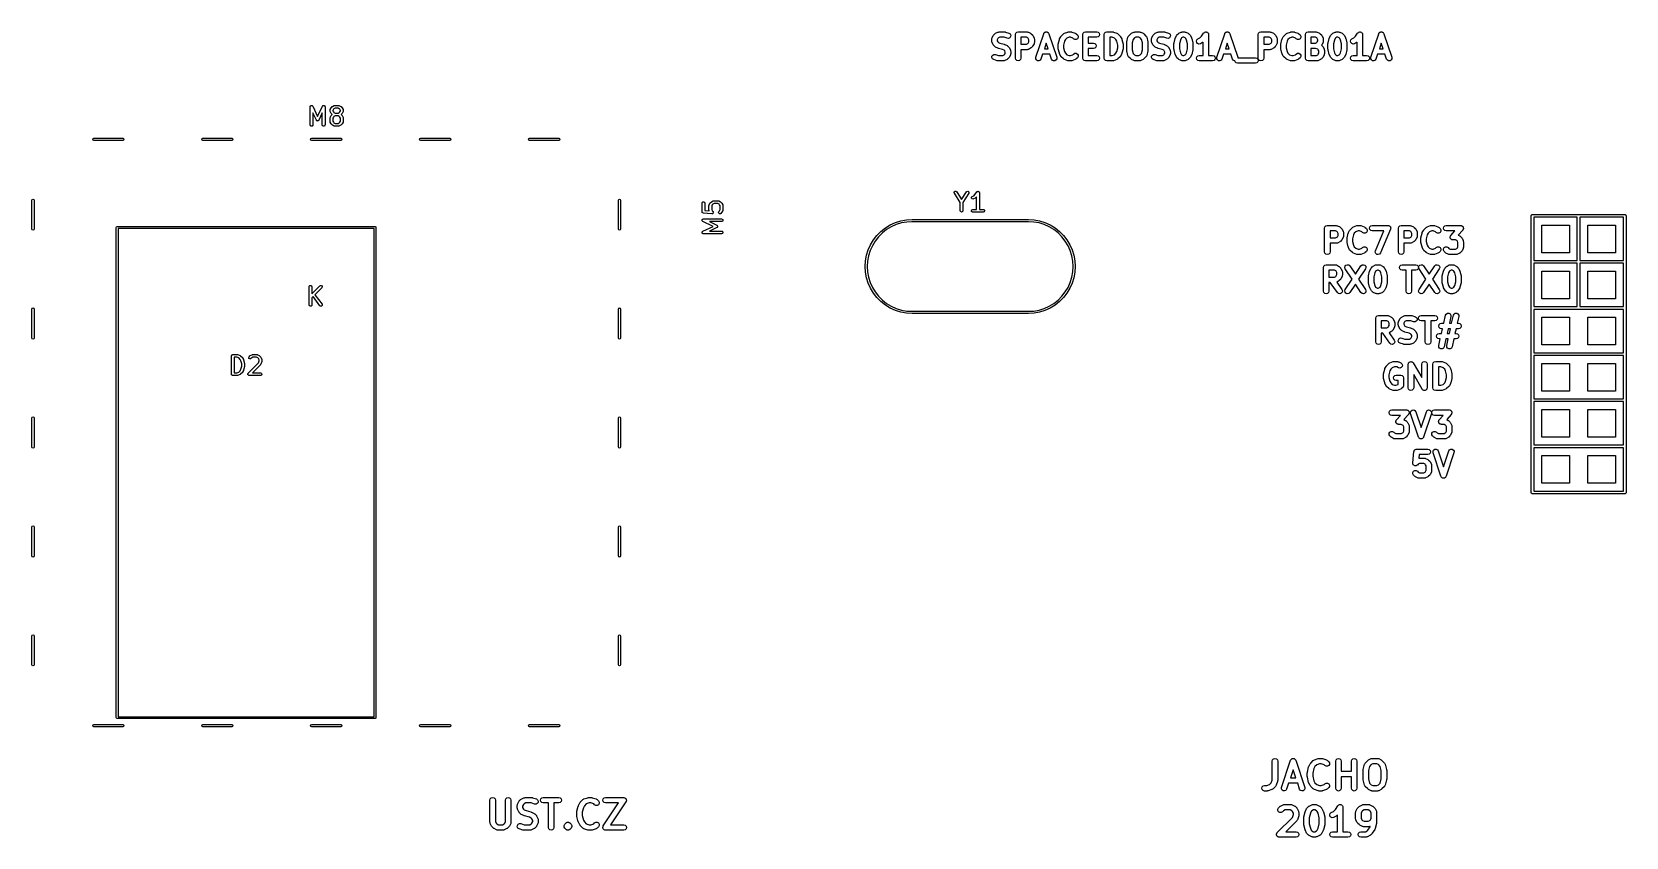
# Model space of a CAD drawing. Extents: x 0.04 to 3.5, y 0.12 to 1.87.
import ezdxf

# ---------------------------------------------------------------- set-up
doc = ezdxf.new("R2010")
doc.units = 0
doc.header["$MEASUREMENT"] = 0
doc.layers.add('BLACK', color=7, linetype='CONTINUOUS')

msp = doc.modelspace()

# ---------------------------------------------------------------- linework, layer by layer
at = {"layer": 'BLACK', "linetype": 'CONTINUOUS'}
for p, q in [((2.131, 1.86587), (2.13587, 1.86831)), ((2.13587, 1.86831), (2.1372, 1.86858)), ((2.1372, 1.86858), (2.13851, 1.86893)), ((2.13851, 1.86893), (2.1507, 1.86893)), ((2.1507, 1.86893), (2.15162, 1.86869)), ((2.15162, 1.86869), (2.15257, 1.86863)), ((2.15257, 1.86863), (2.15988, 1.86619)), ((2.17483, 1.86598), (2.17699, 1.86814)), ((2.17699, 1.86814), (2.17995, 1.86893)), ((2.17995, 1.86893), (2.19944, 1.86893)), ((2.19944, 1.86893), (2.20075, 1.86858)), ((2.20075, 1.86858), (2.20208, 1.86831)), ((2.20208, 1.86831), (2.20696, 1.86587)), ((2.23593, 1.86589), (2.23646, 1.86695)), ((2.23646, 1.86695), (2.23676, 1.86714)), ((2.23676, 1.86714), (2.23696, 1.86745)), ((2.23696, 1.86745), (2.23802, 1.86798)), ((2.23802, 1.86798), (2.23901, 1.86863)), ((2.23901, 1.86863), (2.23937, 1.86865)), ((2.23937, 1.86865), (2.23969, 1.86881)), ((2.23969, 1.86881), (2.24088, 1.86874)), ((2.24088, 1.86874), (2.24206, 1.86881)), ((2.24206, 1.86881), (2.24238, 1.86865)), ((2.24238, 1.86865), (2.24274, 1.86863)), ((2.24274, 1.86863), (2.24373, 1.86798)), ((2.24373, 1.86798), (2.24479, 1.86745)), ((2.24479, 1.86745), (2.24499, 1.86714)), ((2.24499, 1.86714), (2.24529, 1.86695)), ((2.24529, 1.86695), (2.24582, 1.86588)), ((2.28044, 1.86619), (2.28775, 1.86863)), ((2.28775, 1.86863), (2.2887, 1.86869)), ((2.2887, 1.86869), (2.28962, 1.86893)), ((2.28962, 1.86893), (2.29449, 1.86893)), ((2.29449, 1.86893), (2.29541, 1.86869)), ((2.29541, 1.86869), (2.29636, 1.86863)), ((2.29636, 1.86863), (2.30367, 1.86619)), ((2.32106, 1.86598), (2.32322, 1.86814)), ((2.32322, 1.86814), (2.32618, 1.86893)), ((2.32618, 1.86893), (2.35055, 1.86893)), ((2.35055, 1.86893), (2.3535, 1.86814)), ((2.3535, 1.86814), (2.35566, 1.86598)), ((2.36737, 1.86598), (2.36953, 1.86814)), ((2.36953, 1.86814), (2.37248, 1.86893)), ((2.37248, 1.86893), (2.38467, 1.86893)), ((2.38467, 1.86893), (2.38559, 1.86869)), ((2.38559, 1.86869), (2.38654, 1.86863)), ((2.38654, 1.86863), (2.39385, 1.86619)), ((2.4259, 1.86587), (2.43077, 1.86831)), ((2.43077, 1.86831), (2.4321, 1.86858)), ((2.4321, 1.86858), (2.43341, 1.86893)), ((2.43341, 1.86893), (2.44316, 1.86893)), ((2.44316, 1.86893), (2.44447, 1.86858)), ((2.44447, 1.86858), (2.4458, 1.86831)), ((2.4458, 1.86831), (2.45068, 1.86587)), ((2.47708, 1.86587), (2.48195, 1.86831)), ((2.48195, 1.86831), (2.48328, 1.86858)), ((2.48328, 1.86858), (2.4846, 1.86893)), ((2.4846, 1.86893), (2.49678, 1.86893)), ((2.49678, 1.86893), (2.4977, 1.86869)), ((2.4977, 1.86869), (2.49865, 1.86863)), ((2.49865, 1.86863), (2.50596, 1.86619)), ((2.52826, 1.86587), (2.53314, 1.86831)), ((2.53314, 1.86831), (2.53446, 1.86858)), ((2.53446, 1.86858), (2.53578, 1.86893)), ((2.53578, 1.86893), (2.54065, 1.86893)), ((2.54065, 1.86893), (2.54196, 1.86858)), ((2.54196, 1.86858), (2.54329, 1.86831)), ((2.54329, 1.86831), (2.54817, 1.86587)), ((2.58204, 1.8663), (2.58305, 1.86719)), ((2.58305, 1.86719), (2.584, 1.86814)), ((2.584, 1.86814), (2.58419, 1.86819)), ((2.58419, 1.86819), (2.58434, 1.86832)), ((2.58434, 1.86832), (2.58566, 1.86859)), ((2.58566, 1.86859), (2.58696, 1.86893)), ((2.58696, 1.86893), (2.58715, 1.86888)), ((2.58715, 1.86888), (2.58734, 1.86892)), ((2.58734, 1.86892), (2.58861, 1.86849)), ((2.58861, 1.86849), (2.58991, 1.86814)), ((2.58991, 1.86814), (2.59005, 1.868)), ((2.59005, 1.868), (2.59023, 1.86794)), ((2.59023, 1.86794), (2.59112, 1.86693)), ((2.59112, 1.86693), (2.59207, 1.86598)), ((2.62831, 1.86588), (2.62885, 1.86695)), ((2.62885, 1.86695), (2.62915, 1.86714)), ((2.62915, 1.86714), (2.62935, 1.86745)), ((2.62935, 1.86745), (2.63041, 1.86798)), ((2.63041, 1.86798), (2.6314, 1.86863)), ((2.6314, 1.86863), (2.63176, 1.86865)), ((2.63176, 1.86865), (2.63208, 1.86881)), ((2.63208, 1.86881), (2.63326, 1.86874)), ((2.63326, 1.86874), (2.63445, 1.86881)), ((2.63445, 1.86881), (2.63477, 1.86865)), ((2.63477, 1.86865), (2.63513, 1.86863)), ((2.63513, 1.86863), (2.63612, 1.86798)), ((2.63612, 1.86798), (2.63718, 1.86745)), ((2.63718, 1.86745), (2.63738, 1.86714)), ((2.63738, 1.86714), (2.63768, 1.86695)), ((2.63768, 1.86695), (2.63821, 1.86589)), ((2.70127, 1.86598), (2.70343, 1.86814)), ((2.70343, 1.86814), (2.70638, 1.86893)), ((2.70638, 1.86893), (2.72588, 1.86893)), ((2.72588, 1.86893), (2.72719, 1.86858)), ((2.72719, 1.86858), (2.72852, 1.86831)), ((2.72852, 1.86831), (2.73339, 1.86587)), ((2.76301, 1.86619), (2.77032, 1.86863)), ((2.77032, 1.86863), (2.77127, 1.86869)), ((2.77127, 1.86869), (2.77218, 1.86893)), ((2.77218, 1.86893), (2.77706, 1.86893)), ((2.77706, 1.86893), (2.77798, 1.86869)), ((2.77798, 1.86869), (2.77893, 1.86863)), ((2.77893, 1.86863), (2.78624, 1.86619)), ((2.80363, 1.86598), (2.80579, 1.86814)), ((2.80579, 1.86814), (2.80874, 1.86893)), ((2.80874, 1.86893), (2.8258, 1.86893)), ((2.8258, 1.86893), (2.82711, 1.86858)), ((2.82711, 1.86858), (2.82844, 1.86831)), ((2.82844, 1.86831), (2.83332, 1.86587)), ((2.86216, 1.86587), (2.86703, 1.86831)), ((2.86703, 1.86831), (2.86836, 1.86858)), ((2.86836, 1.86858), (2.86967, 1.86893)), ((2.86967, 1.86893), (2.87455, 1.86893)), ((2.87455, 1.86893), (2.87586, 1.86858)), ((2.87586, 1.86858), (2.87719, 1.86831)), ((2.87719, 1.86831), (2.88206, 1.86587)), ((2.91594, 1.8663), (2.91695, 1.86719)), ((2.91695, 1.86719), (2.9179, 1.86814)), ((2.9179, 1.86814), (2.91809, 1.86819)), ((2.91809, 1.86819), (2.91824, 1.86832)), ((2.91824, 1.86832), (2.91955, 1.86859)), ((2.91955, 1.86859), (2.92085, 1.86893)), ((2.92085, 1.86893), (2.92104, 1.86888)), ((2.92104, 1.86888), (2.92123, 1.86892)), ((2.92123, 1.86892), (2.92251, 1.86849)), ((2.92251, 1.86849), (2.92381, 1.86814)), ((2.92381, 1.86814), (2.92394, 1.868)), ((2.92394, 1.868), (2.92413, 1.86794)), ((2.92413, 1.86794), (2.92502, 1.86693)), ((2.92502, 1.86693), (2.92597, 1.86598)), ((2.96221, 1.86589), (2.96274, 1.86695)), ((2.96274, 1.86695), (2.96304, 1.86714)), ((2.96304, 1.86714), (2.96324, 1.86745)), ((2.96324, 1.86745), (2.9643, 1.86798)), ((2.9643, 1.86798), (2.96529, 1.86863)), ((2.96529, 1.86863), (2.96565, 1.86865)), ((2.96565, 1.86865), (2.96598, 1.86881)), ((2.96598, 1.86881), (2.96716, 1.86874)), ((2.96716, 1.86874), (2.96834, 1.86881)), ((2.96834, 1.86881), (2.96867, 1.86865)), ((2.96867, 1.86865), (2.96903, 1.86863)), ((2.96903, 1.86863), (2.97002, 1.86798)), ((2.97002, 1.86798), (2.97108, 1.86745)), ((2.97108, 1.86745), (2.97128, 1.86714)), ((2.97128, 1.86714), (2.97158, 1.86695)), ((2.97158, 1.86695), (2.97211, 1.86588)), ((2.12286, 1.85328), (2.12321, 1.85459)), ((2.12286, 1.8484), (2.12286, 1.85328)), ((2.12321, 1.84709), (2.12286, 1.8484)), ((2.12321, 1.85459), (2.12348, 1.85592)), ((2.12348, 1.84576), (2.12321, 1.84709)), ((2.12348, 1.85592), (2.12592, 1.86079)), ((2.12592, 1.84089), (2.12348, 1.84576)), ((2.12592, 1.86079), (2.12655, 1.86151)), ((2.12655, 1.84018), (2.12592, 1.84089)), ((2.12655, 1.86151), (2.12703, 1.86233)), ((2.12703, 1.83935), (2.12655, 1.84018)), ((2.12703, 1.86233), (2.12946, 1.86477)), ((2.12946, 1.83692), (2.12703, 1.83935)), ((2.12946, 1.86477), (2.13029, 1.86524)), ((2.13029, 1.83644), (2.12946, 1.83692)), ((2.13029, 1.86524), (2.131, 1.86587)), ((2.131, 1.83581), (2.13029, 1.83644)), ((2.13587, 1.83337), (2.131, 1.83581)), ((2.13606, 1.85466), (2.13467, 1.85188)), ((2.13467, 1.85188), (2.13467, 1.8498)), ((2.13467, 1.8498), (2.13606, 1.84703)), ((2.13651, 1.83324), (2.13587, 1.83337)), ((2.13714, 1.85574), (2.13606, 1.85466)), ((2.13606, 1.84703), (2.13714, 1.84595)), ((2.13708, 1.83293), (2.13651, 1.83324)), ((2.1462, 1.83065), (2.13708, 1.83293)), ((2.13991, 1.85712), (2.13714, 1.85574)), ((2.13714, 1.84595), (2.14057, 1.84423)), ((2.14974, 1.85712), (2.13991, 1.85712)), ((2.14057, 1.84423), (2.14969, 1.84195)), ((2.14969, 1.84195), (2.15026, 1.84163)), ((2.15614, 1.85499), (2.14974, 1.85712)), ((2.15026, 1.84163), (2.1509, 1.8415)), ((2.1509, 1.8415), (2.15578, 1.83906)), ((2.15578, 1.83906), (2.15649, 1.83843)), ((2.15919, 1.8548), (2.15614, 1.85499)), ((2.15649, 1.83843), (2.15731, 1.83796)), ((2.15731, 1.83796), (2.15975, 1.83552)), ((2.16193, 1.85617), (2.15919, 1.8548)), ((2.15975, 1.83552), (2.16022, 1.8347)), ((2.15988, 1.86619), (2.16243, 1.86451)), ((2.16022, 1.8347), (2.16086, 1.83399)), ((2.16086, 1.83399), (2.16329, 1.82911)), ((2.16361, 1.85872), (2.16193, 1.85617)), ((2.16243, 1.86451), (2.1638, 1.86177)), ((2.1638, 1.86177), (2.16361, 1.85872)), ((2.17404, 1.86303), (2.17483, 1.86598)), ((2.17404, 1.81185), (2.17404, 1.86303)), ((2.18585, 1.85712), (2.18585, 1.84212)), ((2.19805, 1.85712), (2.18585, 1.85712)), ((2.18585, 1.84212), (2.19805, 1.84212)), ((2.20082, 1.85574), (2.19805, 1.85712)), ((2.19805, 1.84212), (2.20082, 1.84351)), ((2.2019, 1.85466), (2.20082, 1.85574)), ((2.20082, 1.84351), (2.2019, 1.84459)), ((2.20329, 1.85188), (2.2019, 1.85466)), ((2.2019, 1.84459), (2.20329, 1.84736)), ((2.20696, 1.83337), (2.20208, 1.83094)), ((2.20329, 1.84736), (2.20329, 1.85188)), ((2.20696, 1.86587), (2.20767, 1.86524)), ((2.20767, 1.834), (2.20696, 1.83337)), ((2.20767, 1.86524), (2.20849, 1.86477)), ((2.20849, 1.83448), (2.20767, 1.834)), ((2.20849, 1.86477), (2.21093, 1.86233)), ((2.21093, 1.83692), (2.20849, 1.83448)), ((2.21093, 1.86233), (2.21141, 1.86151)), ((2.21141, 1.83774), (2.21093, 1.83692)), ((2.21141, 1.86151), (2.21204, 1.86079)), ((2.21204, 1.83845), (2.21141, 1.83774)), ((2.21204, 1.86079), (2.21447, 1.85592)), ((2.21447, 1.84333), (2.21204, 1.83845)), ((2.21447, 1.85592), (2.21475, 1.85459)), ((2.21475, 1.84466), (2.21447, 1.84333)), ((2.21475, 1.85459), (2.2151, 1.85328)), ((2.2151, 1.84597), (2.21475, 1.84466)), ((2.2151, 1.85328), (2.2151, 1.84597)), ((2.21821, 1.81371), (2.23527, 1.8649)), ((2.23527, 1.8649), (2.23593, 1.86589)), ((2.24088, 1.84435), (2.23688, 1.83238)), ((2.23688, 1.83238), (2.24487, 1.83238)), ((2.24487, 1.83238), (2.24088, 1.84435)), ((2.24582, 1.86588), (2.24648, 1.8649)), ((2.24648, 1.8649), (2.26354, 1.81371)), ((2.26665, 1.84109), (2.26684, 1.8418)), ((2.26665, 1.83378), (2.26665, 1.84109)), ((2.26684, 1.83308), (2.26665, 1.83378)), ((2.26683, 1.84253), (2.26927, 1.85227)), ((2.26684, 1.8418), (2.26683, 1.84253)), ((2.26683, 1.83235), (2.26684, 1.83308)), ((2.26927, 1.8226), (2.26683, 1.83235)), ((2.26927, 1.85227), (2.26958, 1.85284)), ((2.26958, 1.85284), (2.26971, 1.85348)), ((2.26971, 1.85348), (2.27215, 1.85836)), ((2.27215, 1.85836), (2.27278, 1.85907)), ((2.27278, 1.85907), (2.27326, 1.85989)), ((2.27326, 1.85989), (2.27813, 1.86477)), ((2.27813, 1.86477), (2.27931, 1.86545)), ((2.28057, 1.84878), (2.27846, 1.84037)), ((2.27846, 1.84037), (2.27846, 1.83451)), ((2.27846, 1.83451), (2.28057, 1.82609)), ((2.27931, 1.86545), (2.28044, 1.86619)), ((2.28229, 1.85222), (2.28057, 1.84878)), ((2.2855, 1.85543), (2.28229, 1.85222)), ((2.29058, 1.85712), (2.2855, 1.85543)), ((2.29354, 1.85712), (2.29058, 1.85712)), ((2.29862, 1.85543), (2.29354, 1.85712)), ((2.30007, 1.85398), (2.29862, 1.85543)), ((2.30271, 1.85245), (2.30007, 1.85398)), ((2.30577, 1.85245), (2.30271, 1.85245)), ((2.30367, 1.86619), (2.30481, 1.86545)), ((2.30481, 1.86545), (2.30598, 1.86477)), ((2.30842, 1.85398), (2.30577, 1.85245)), ((2.30598, 1.86477), (2.30842, 1.86233)), ((2.30842, 1.86233), (2.30995, 1.85968)), ((2.30995, 1.85662), (2.30842, 1.85398)), ((2.30995, 1.85968), (2.30995, 1.85662)), ((2.32027, 1.86303), (2.32106, 1.86598)), ((2.32027, 1.81185), (2.32027, 1.86303)), ((2.35055, 1.85712), (2.33208, 1.85712)), ((2.33208, 1.85712), (2.33208, 1.84456)), ((2.33208, 1.84456), (2.34324, 1.84456)), ((2.34324, 1.83275), (2.33208, 1.83275)), ((2.33208, 1.83275), (2.33208, 1.81775)), ((2.34324, 1.84456), (2.34619, 1.84377)), ((2.34619, 1.83354), (2.34324, 1.83275)), ((2.34619, 1.84377), (2.34835, 1.84161)), ((2.34835, 1.8357), (2.34619, 1.83354)), ((2.34835, 1.84161), (2.34914, 1.83866)), ((2.34914, 1.83866), (2.34835, 1.8357)), ((2.3535, 1.85791), (2.35055, 1.85712)), ((2.35566, 1.86007), (2.3535, 1.85791)), ((2.35566, 1.86598), (2.35645, 1.86303)), ((2.35645, 1.86303), (2.35566, 1.86007)), ((2.36658, 1.86303), (2.36737, 1.86598)), ((2.36658, 1.81185), (2.36658, 1.86303)), ((2.37839, 1.85712), (2.37839, 1.81775)), ((2.38371, 1.85712), (2.37839, 1.85712)), ((2.38879, 1.85543), (2.38371, 1.85712)), ((2.392, 1.85222), (2.38879, 1.85543)), ((2.39372, 1.84878), (2.392, 1.85222)), ((2.39582, 1.84037), (2.39372, 1.84878)), ((2.39372, 1.82609), (2.39582, 1.83451)), ((2.39385, 1.86619), (2.39498, 1.86545)), ((2.39498, 1.86545), (2.39616, 1.86477)), ((2.39582, 1.83451), (2.39582, 1.84037)), ((2.39616, 1.86477), (2.40103, 1.85989)), ((2.40103, 1.85989), (2.40151, 1.85907)), ((2.40151, 1.85907), (2.40214, 1.85836)), ((2.40214, 1.85836), (2.40458, 1.85348)), ((2.40458, 1.85348), (2.40471, 1.85284)), ((2.40471, 1.85284), (2.40502, 1.85227)), ((2.40502, 1.85227), (2.40746, 1.84253)), ((2.40746, 1.83235), (2.40502, 1.8226)), ((2.40746, 1.84253), (2.40745, 1.8418)), ((2.40745, 1.8418), (2.40764, 1.84109)), ((2.40764, 1.83378), (2.40745, 1.83308)), ((2.40745, 1.83308), (2.40746, 1.83235)), ((2.40764, 1.84109), (2.40764, 1.83378)), ((2.41532, 1.84597), (2.41551, 1.84667)), ((2.41532, 1.82891), (2.41532, 1.84597)), ((2.4155, 1.8474), (2.41794, 1.85715)), ((2.41551, 1.84667), (2.4155, 1.8474)), ((2.41794, 1.85715), (2.41796, 1.85719)), ((2.41796, 1.85724), (2.4187, 1.85853)), ((2.41796, 1.85719), (2.41796, 1.85724)), ((2.4187, 1.85853), (2.41942, 1.85982)), ((2.41942, 1.85982), (2.41946, 1.85985)), ((2.41946, 1.85985), (2.41949, 1.85989)), ((2.41949, 1.85989), (2.42436, 1.86477)), ((2.42436, 1.86477), (2.42519, 1.86524)), ((2.42519, 1.86524), (2.4259, 1.86587)), ((2.429, 1.8527), (2.42713, 1.84524)), ((2.42713, 1.84524), (2.42713, 1.82963)), ((2.43204, 1.85574), (2.429, 1.8527)), ((2.43481, 1.85712), (2.43204, 1.85574)), ((2.44177, 1.85712), (2.43481, 1.85712)), ((2.44454, 1.85574), (2.44177, 1.85712)), ((2.44758, 1.8527), (2.44454, 1.85574)), ((2.44944, 1.84524), (2.44758, 1.8527)), ((2.44944, 1.82963), (2.44944, 1.84524)), ((2.45068, 1.86587), (2.45139, 1.86524)), ((2.45139, 1.86524), (2.45221, 1.86477)), ((2.45221, 1.86477), (2.45709, 1.85989)), ((2.45709, 1.85989), (2.45711, 1.85985)), ((2.45711, 1.85985), (2.45716, 1.85982)), ((2.45716, 1.85982), (2.45788, 1.85853)), ((2.45788, 1.85853), (2.45862, 1.85724)), ((2.45862, 1.85724), (2.45862, 1.85719)), ((2.45862, 1.85719), (2.45864, 1.85715)), ((2.45864, 1.85715), (2.46108, 1.8474)), ((2.46108, 1.8474), (2.46107, 1.84667)), ((2.46107, 1.84667), (2.46125, 1.84597)), ((2.46125, 1.84597), (2.46125, 1.82891)), ((2.46894, 1.85328), (2.46929, 1.85459)), ((2.46894, 1.8484), (2.46894, 1.85328)), ((2.46929, 1.84709), (2.46894, 1.8484)), ((2.46929, 1.85459), (2.46956, 1.85592)), ((2.46956, 1.84576), (2.46929, 1.84709)), ((2.46956, 1.85592), (2.472, 1.86079)), ((2.472, 1.84089), (2.46956, 1.84576)), ((2.472, 1.86079), (2.47263, 1.86151)), ((2.47263, 1.84018), (2.472, 1.84089)), ((2.47263, 1.86151), (2.47311, 1.86233)), ((2.47311, 1.83935), (2.47263, 1.84018)), ((2.47311, 1.86233), (2.47554, 1.86477)), ((2.47554, 1.83692), (2.47311, 1.83935)), ((2.47554, 1.86477), (2.47637, 1.86524)), ((2.47637, 1.83644), (2.47554, 1.83692)), ((2.47637, 1.86524), (2.47708, 1.86587)), ((2.47708, 1.83581), (2.47637, 1.83644)), ((2.48195, 1.83337), (2.47708, 1.83581)), ((2.48214, 1.85466), (2.48075, 1.85188)), ((2.48075, 1.85188), (2.48075, 1.8498)), ((2.48075, 1.8498), (2.48214, 1.84703)), ((2.48259, 1.83324), (2.48195, 1.83337)), ((2.48322, 1.85574), (2.48214, 1.85466)), ((2.48214, 1.84703), (2.48322, 1.84595)), ((2.48316, 1.83293), (2.48259, 1.83324)), ((2.49228, 1.83065), (2.48316, 1.83293)), ((2.48599, 1.85712), (2.48322, 1.85574)), ((2.48322, 1.84595), (2.48666, 1.84423)), ((2.49582, 1.85712), (2.48599, 1.85712)), ((2.48666, 1.84423), (2.49578, 1.84195)), ((2.49578, 1.84195), (2.49635, 1.84163)), ((2.50223, 1.85499), (2.49582, 1.85712)), ((2.49635, 1.84163), (2.49698, 1.8415)), ((2.49698, 1.8415), (2.50186, 1.83906)), ((2.50186, 1.83906), (2.50257, 1.83843)), ((2.50528, 1.8548), (2.50223, 1.85499)), ((2.50257, 1.83843), (2.50339, 1.83796)), ((2.50339, 1.83796), (2.50583, 1.83552)), ((2.50801, 1.85617), (2.50528, 1.8548)), ((2.50583, 1.83552), (2.50631, 1.8347)), ((2.50596, 1.86619), (2.50851, 1.86451)), ((2.50631, 1.8347), (2.50694, 1.83399)), ((2.50694, 1.83399), (2.50937, 1.82911)), ((2.5097, 1.85872), (2.50801, 1.85617)), ((2.50851, 1.86451), (2.50988, 1.86177)), ((2.50988, 1.86177), (2.5097, 1.85872)), ((2.51768, 1.84353), (2.51787, 1.84423)), ((2.51768, 1.83134), (2.51768, 1.84353)), ((2.51786, 1.84496), (2.5203, 1.85471)), ((2.51787, 1.84423), (2.51786, 1.84496)), ((2.5203, 1.85471), (2.52061, 1.85528)), ((2.52061, 1.85528), (2.52075, 1.85592)), ((2.52075, 1.85592), (2.52318, 1.86079)), ((2.52318, 1.86079), (2.52381, 1.86151)), ((2.52381, 1.86151), (2.52429, 1.86233)), ((2.52429, 1.86233), (2.52673, 1.86477)), ((2.52673, 1.86477), (2.52755, 1.86524)), ((2.52755, 1.86524), (2.52826, 1.86587)), ((2.5316, 1.85122), (2.5295, 1.8428)), ((2.5295, 1.8428), (2.5295, 1.83207)), ((2.5295, 1.83207), (2.5316, 1.82366)), ((2.53332, 1.85466), (2.5316, 1.85122)), ((2.5344, 1.85574), (2.53332, 1.85466)), ((2.53717, 1.85712), (2.5344, 1.85574)), ((2.53926, 1.85712), (2.53717, 1.85712)), ((2.54203, 1.85574), (2.53926, 1.85712)), ((2.54311, 1.85466), (2.54203, 1.85574)), ((2.54483, 1.85122), (2.54311, 1.85466)), ((2.54693, 1.8428), (2.54483, 1.85122)), ((2.54483, 1.82366), (2.54693, 1.83207)), ((2.54693, 1.83207), (2.54693, 1.8428)), ((2.54817, 1.86587), (2.54888, 1.86524)), ((2.54888, 1.86524), (2.5497, 1.86477)), ((2.5497, 1.86477), (2.55214, 1.86233)), ((2.55214, 1.86233), (2.55261, 1.86151)), ((2.55261, 1.86151), (2.55324, 1.86079)), ((2.55324, 1.86079), (2.55568, 1.85592)), ((2.55568, 1.85592), (2.55581, 1.85528)), ((2.55581, 1.85528), (2.55613, 1.85471)), ((2.55613, 1.85471), (2.55857, 1.84496)), ((2.55857, 1.84496), (2.55855, 1.84423)), ((2.55855, 1.84423), (2.55874, 1.84353)), ((2.55874, 1.84353), (2.55874, 1.83134)), ((2.56644, 1.84876), (2.56741, 1.85166)), ((2.56705, 1.84576), (2.56644, 1.84876)), ((2.56908, 1.84348), (2.56705, 1.84576)), ((2.56741, 1.85166), (2.56969, 1.85369)), ((2.57198, 1.84251), (2.56908, 1.84348)), ((2.56969, 1.85369), (2.57371, 1.8557)), ((2.57498, 1.84312), (2.57198, 1.84251)), ((2.57371, 1.8557), (2.57749, 1.85948)), ((2.57985, 1.84556), (2.57498, 1.84312)), ((2.57749, 1.85948), (2.58204, 1.8663)), ((2.58056, 1.84619), (2.57985, 1.84556)), ((2.58105, 1.84647), (2.58056, 1.84619)), ((2.58105, 1.81775), (2.58105, 1.84647)), ((2.59207, 1.86598), (2.59212, 1.86579)), ((2.59212, 1.86579), (2.59225, 1.86565)), ((2.59225, 1.86565), (2.59251, 1.86433)), ((2.59251, 1.86433), (2.59286, 1.86303)), ((2.59286, 1.86303), (2.59286, 1.81775)), ((2.6106, 1.81371), (2.62766, 1.8649)), ((2.62766, 1.8649), (2.62831, 1.86588)), ((2.63326, 1.84435), (2.62927, 1.83238)), ((2.62927, 1.83238), (2.63726, 1.83238)), ((2.63726, 1.83238), (2.63326, 1.84435)), ((2.63821, 1.86589), (2.63887, 1.8649)), ((2.63887, 1.8649), (2.65593, 1.81371)), ((2.70047, 1.86303), (2.70127, 1.86598)), ((2.70047, 1.81185), (2.70047, 1.86303)), ((2.71229, 1.85712), (2.71229, 1.84212)), ((2.72448, 1.85712), (2.71229, 1.85712)), ((2.71229, 1.84212), (2.72448, 1.84212)), ((2.72725, 1.85574), (2.72448, 1.85712)), ((2.72448, 1.84212), (2.72725, 1.84351)), ((2.72834, 1.85466), (2.72725, 1.85574)), ((2.72725, 1.84351), (2.72834, 1.84459)), ((2.72972, 1.85188), (2.72834, 1.85466)), ((2.72834, 1.84459), (2.72972, 1.84736)), ((2.73339, 1.83337), (2.72852, 1.83094)), ((2.72972, 1.84736), (2.72972, 1.85188)), ((2.73339, 1.86587), (2.7341, 1.86524)), ((2.7341, 1.834), (2.73339, 1.83337)), ((2.7341, 1.86524), (2.73493, 1.86477)), ((2.73493, 1.83448), (2.7341, 1.834)), ((2.73493, 1.86477), (2.73736, 1.86233)), ((2.73736, 1.83692), (2.73493, 1.83448)), ((2.73736, 1.86233), (2.73784, 1.86151)), ((2.73784, 1.83774), (2.73736, 1.83692)), ((2.73784, 1.86151), (2.73847, 1.86079)), ((2.73847, 1.83845), (2.73784, 1.83774)), ((2.73847, 1.86079), (2.74091, 1.85592)), ((2.74091, 1.84333), (2.73847, 1.83845)), ((2.74091, 1.85592), (2.74118, 1.85459)), ((2.74118, 1.84466), (2.74091, 1.84333)), ((2.74118, 1.85459), (2.74153, 1.85328)), ((2.74153, 1.84597), (2.74118, 1.84466)), ((2.74153, 1.85328), (2.74153, 1.84597)), ((2.74922, 1.84109), (2.74941, 1.8418)), ((2.74922, 1.83378), (2.74922, 1.84109)), ((2.74941, 1.83308), (2.74922, 1.83378)), ((2.74939, 1.84253), (2.75183, 1.85227)), ((2.74941, 1.8418), (2.74939, 1.84253)), ((2.74939, 1.83235), (2.74941, 1.83308)), ((2.75183, 1.8226), (2.74939, 1.83235)), ((2.75183, 1.85227), (2.75215, 1.85284)), ((2.75215, 1.85284), (2.75228, 1.85348)), ((2.75228, 1.85348), (2.75472, 1.85836)), ((2.75472, 1.85836), (2.75535, 1.85907)), ((2.75535, 1.85907), (2.75582, 1.85989)), ((2.75582, 1.85989), (2.7607, 1.86477)), ((2.7607, 1.86477), (2.76187, 1.86545)), ((2.76313, 1.84878), (2.76103, 1.84037)), ((2.76103, 1.84037), (2.76103, 1.83451)), ((2.76103, 1.83451), (2.76313, 1.82609)), ((2.76187, 1.86545), (2.76301, 1.86619)), ((2.76485, 1.85222), (2.76313, 1.84878)), ((2.76806, 1.85543), (2.76485, 1.85222)), ((2.77314, 1.85712), (2.76806, 1.85543)), ((2.7761, 1.85712), (2.77314, 1.85712)), ((2.78118, 1.85543), (2.7761, 1.85712)), ((2.78263, 1.85398), (2.78118, 1.85543)), ((2.78528, 1.85245), (2.78263, 1.85398)), ((2.78834, 1.85245), (2.78528, 1.85245)), ((2.78624, 1.86619), (2.78737, 1.86545)), ((2.78737, 1.86545), (2.78855, 1.86477)), ((2.79098, 1.85398), (2.78834, 1.85245)), ((2.78855, 1.86477), (2.79098, 1.86233)), ((2.79098, 1.86233), (2.79251, 1.85968)), ((2.79251, 1.85662), (2.79098, 1.85398)), ((2.79251, 1.85968), (2.79251, 1.85662)), ((2.80284, 1.86303), (2.80363, 1.86598)), ((2.80284, 1.81185), (2.80284, 1.86303)), ((2.81465, 1.85712), (2.81465, 1.84456)), ((2.82441, 1.85712), (2.81465, 1.85712)), ((2.81465, 1.84456), (2.82441, 1.84456)), ((2.81465, 1.83275), (2.81465, 1.81775)), ((2.82484, 1.83275), (2.81465, 1.83275)), ((2.82718, 1.85574), (2.82441, 1.85712)), ((2.82441, 1.84456), (2.82718, 1.84595)), ((2.82992, 1.83106), (2.82484, 1.83275)), ((2.82826, 1.85466), (2.82718, 1.85574)), ((2.82718, 1.84595), (2.82826, 1.84703)), ((2.82965, 1.85188), (2.82826, 1.85466)), ((2.82826, 1.84703), (2.82965, 1.8498)), ((2.82965, 1.8498), (2.82965, 1.85188)), ((2.83332, 1.86587), (2.83403, 1.86524)), ((2.83403, 1.86524), (2.83485, 1.86477)), ((2.83485, 1.86477), (2.83729, 1.86233)), ((2.83729, 1.86233), (2.83777, 1.86151)), ((2.83777, 1.84018), (2.83767, 1.84001)), ((2.83767, 1.84001), (2.83973, 1.83796)), ((2.83777, 1.86151), (2.8384, 1.86079)), ((2.8384, 1.84089), (2.83777, 1.84018)), ((2.8384, 1.86079), (2.84083, 1.85592)), ((2.84083, 1.84576), (2.8384, 1.84089)), ((2.83973, 1.83796), (2.8402, 1.83713)), ((2.8402, 1.83713), (2.84083, 1.83642)), ((2.84083, 1.85592), (2.84111, 1.85459)), ((2.84111, 1.84709), (2.84083, 1.84576)), ((2.84083, 1.83642), (2.84327, 1.83155)), ((2.84111, 1.85459), (2.84146, 1.85328)), ((2.84146, 1.8484), (2.84111, 1.84709)), ((2.84146, 1.85328), (2.84146, 1.8484)), ((2.85158, 1.84353), (2.85177, 1.84423)), ((2.85158, 1.83134), (2.85158, 1.84353)), ((2.85176, 1.84496), (2.85419, 1.85471)), ((2.85177, 1.84423), (2.85176, 1.84496)), ((2.85419, 1.85471), (2.85451, 1.85528)), ((2.85451, 1.85528), (2.85464, 1.85592)), ((2.85464, 1.85592), (2.85708, 1.86079)), ((2.85708, 1.86079), (2.85771, 1.86151)), ((2.85771, 1.86151), (2.85818, 1.86233)), ((2.85818, 1.86233), (2.86062, 1.86477)), ((2.86062, 1.86477), (2.86145, 1.86524)), ((2.86145, 1.86524), (2.86216, 1.86587)), ((2.8655, 1.85122), (2.86339, 1.8428)), ((2.86339, 1.8428), (2.86339, 1.83207)), ((2.86339, 1.83207), (2.8655, 1.82366)), ((2.86721, 1.85466), (2.8655, 1.85122)), ((2.8683, 1.85574), (2.86721, 1.85466)), ((2.87107, 1.85712), (2.8683, 1.85574)), ((2.87315, 1.85712), (2.87107, 1.85712)), ((2.87592, 1.85574), (2.87315, 1.85712)), ((2.877, 1.85466), (2.87592, 1.85574)), ((2.87872, 1.85122), (2.877, 1.85466)), ((2.88083, 1.8428), (2.87872, 1.85122)), ((2.87872, 1.82366), (2.88083, 1.83207)), ((2.88083, 1.83207), (2.88083, 1.8428)), ((2.88206, 1.86587), (2.88277, 1.86524)), ((2.88277, 1.86524), (2.8836, 1.86477)), ((2.8836, 1.86477), (2.88603, 1.86233)), ((2.88603, 1.86233), (2.88651, 1.86151)), ((2.88651, 1.86151), (2.88714, 1.86079)), ((2.88714, 1.86079), (2.88958, 1.85592)), ((2.88958, 1.85592), (2.88971, 1.85528)), ((2.88971, 1.85528), (2.89002, 1.85471)), ((2.89002, 1.85471), (2.89246, 1.84496)), ((2.89246, 1.84496), (2.89245, 1.84423)), ((2.89245, 1.84423), (2.89264, 1.84353)), ((2.89264, 1.84353), (2.89264, 1.83134)), ((2.90033, 1.84876), (2.9013, 1.85166)), ((2.90095, 1.84576), (2.90033, 1.84876)), ((2.90298, 1.84348), (2.90095, 1.84576)), ((2.9013, 1.85166), (2.90359, 1.85369)), ((2.90588, 1.84251), (2.90298, 1.84348)), ((2.90359, 1.85369), (2.90761, 1.8557)), ((2.90887, 1.84312), (2.90588, 1.84251)), ((2.90761, 1.8557), (2.91139, 1.85948)), ((2.91375, 1.84556), (2.90887, 1.84312)), ((2.91139, 1.85948), (2.91594, 1.8663)), ((2.91446, 1.84619), (2.91375, 1.84556)), ((2.91495, 1.84647), (2.91446, 1.84619)), ((2.91495, 1.81775), (2.91495, 1.84647)), ((2.92597, 1.86598), (2.92602, 1.86579)), ((2.92602, 1.86579), (2.92615, 1.86565)), ((2.92615, 1.86565), (2.92641, 1.86433)), ((2.92641, 1.86433), (2.92676, 1.86303)), ((2.92676, 1.86303), (2.92676, 1.81775)), ((2.9445, 1.81371), (2.96156, 1.8649)), ((2.96156, 1.8649), (2.96221, 1.86589)), ((2.96716, 1.84435), (2.96317, 1.83238)), ((2.96317, 1.83238), (2.97115, 1.83238)), ((2.97115, 1.83238), (2.96716, 1.84435)), ((2.97211, 1.86588), (2.97276, 1.8649)), ((2.97276, 1.8649), (2.98982, 1.81371)), ((2.12298, 1.8131), (2.12316, 1.81615)), ((2.12435, 1.81037), (2.12298, 1.8131)), ((2.12316, 1.81615), (2.12485, 1.8187)), ((2.1269, 1.80868), (2.12435, 1.81037)), ((2.12485, 1.8187), (2.12758, 1.82007)), ((2.13421, 1.80624), (2.1269, 1.80868)), ((2.12758, 1.82007), (2.13063, 1.81989)), ((2.13063, 1.81989), (2.13703, 1.81775)), ((2.13516, 1.80619), (2.13421, 1.80624)), ((2.13608, 1.80594), (2.13516, 1.80619)), ((2.14826, 1.80594), (2.13608, 1.80594)), ((2.13703, 1.81775), (2.14687, 1.81775)), ((2.14964, 1.82893), (2.1462, 1.83065)), ((2.14687, 1.81775), (2.14964, 1.81914)), ((2.14957, 1.80629), (2.14826, 1.80594)), ((2.1509, 1.80656), (2.14957, 1.80629)), ((2.15072, 1.82785), (2.14964, 1.82893)), ((2.14964, 1.81914), (2.15072, 1.82022)), ((2.15211, 1.82508), (2.15072, 1.82785)), ((2.15072, 1.82022), (2.15211, 1.82299)), ((2.15578, 1.809), (2.1509, 1.80656)), ((2.15211, 1.82299), (2.15211, 1.82508)), ((2.15649, 1.80963), (2.15578, 1.809)), ((2.15731, 1.81011), (2.15649, 1.80963)), ((2.15975, 1.81255), (2.15731, 1.81011)), ((2.16022, 1.81337), (2.15975, 1.81255)), ((2.16086, 1.81408), (2.16022, 1.81337)), ((2.16329, 1.81895), (2.16086, 1.81408)), ((2.16329, 1.82911), (2.16357, 1.82778)), ((2.16357, 1.82028), (2.16329, 1.81895)), ((2.16357, 1.82778), (2.16392, 1.82647)), ((2.16392, 1.8216), (2.16357, 1.82028)), ((2.16392, 1.82647), (2.16392, 1.8216)), ((2.17483, 1.80889), (2.17404, 1.81185)), ((2.17699, 1.80673), (2.17483, 1.80889)), ((2.17995, 1.80594), (2.17699, 1.80673)), ((2.1829, 1.80673), (2.17995, 1.80594)), ((2.18506, 1.80889), (2.1829, 1.80673)), ((2.18585, 1.81185), (2.18506, 1.80889)), ((2.19944, 1.83031), (2.18585, 1.83031)), ((2.18585, 1.83031), (2.18585, 1.81185)), ((2.20075, 1.83066), (2.19944, 1.83031)), ((2.20208, 1.83094), (2.20075, 1.83066)), ((2.21803, 1.81066), (2.21821, 1.81371)), ((2.2194, 1.80793), (2.21803, 1.81066)), ((2.22195, 1.80624), (2.2194, 1.80793)), ((2.225, 1.80606), (2.22195, 1.80624)), ((2.22773, 1.80743), (2.225, 1.80606)), ((2.22942, 1.80998), (2.22773, 1.80743)), ((2.23295, 1.82056), (2.22942, 1.80998)), ((2.2488, 1.82056), (2.23295, 1.82056)), ((2.25233, 1.80998), (2.2488, 1.82056)), ((2.25402, 1.80743), (2.25233, 1.80998)), ((2.25675, 1.80606), (2.25402, 1.80743)), ((2.2598, 1.80624), (2.25675, 1.80606)), ((2.26235, 1.80793), (2.2598, 1.80624)), ((2.26372, 1.81066), (2.26235, 1.80793)), ((2.26354, 1.81371), (2.26372, 1.81066)), ((2.26958, 1.82203), (2.26927, 1.8226)), ((2.26971, 1.82139), (2.26958, 1.82203)), ((2.27215, 1.81652), (2.26971, 1.82139)), ((2.27278, 1.81581), (2.27215, 1.81652)), ((2.27326, 1.81498), (2.27278, 1.81581)), ((2.27813, 1.81011), (2.27326, 1.81498)), ((2.27931, 1.80943), (2.27813, 1.81011)), ((2.28044, 1.80868), (2.27931, 1.80943)), ((2.28775, 1.80624), (2.28044, 1.80868)), ((2.28057, 1.82609), (2.28229, 1.82266)), ((2.28229, 1.82266), (2.2855, 1.81945)), ((2.2855, 1.81945), (2.29058, 1.81775)), ((2.2887, 1.80619), (2.28775, 1.80624)), ((2.28962, 1.80594), (2.2887, 1.80619)), ((2.29449, 1.80594), (2.28962, 1.80594)), ((2.29058, 1.81775), (2.29354, 1.81775)), ((2.29354, 1.81775), (2.29862, 1.81945)), ((2.29541, 1.80619), (2.29449, 1.80594)), ((2.29636, 1.80624), (2.29541, 1.80619)), ((2.30367, 1.80868), (2.29636, 1.80624)), ((2.29862, 1.81945), (2.30007, 1.8209)), ((2.30007, 1.8209), (2.30271, 1.82243)), ((2.30271, 1.82243), (2.30577, 1.82243)), ((2.30481, 1.80943), (2.30367, 1.80868)), ((2.30598, 1.81011), (2.30481, 1.80943)), ((2.30577, 1.82243), (2.30842, 1.8209)), ((2.30842, 1.81255), (2.30598, 1.81011)), ((2.30842, 1.8209), (2.30995, 1.81825)), ((2.30995, 1.81519), (2.30842, 1.81255)), ((2.30995, 1.81825), (2.30995, 1.81519)), ((2.32106, 1.80889), (2.32027, 1.81185)), ((2.32322, 1.80673), (2.32106, 1.80889)), ((2.32618, 1.80594), (2.32322, 1.80673)), ((2.35055, 1.80594), (2.32618, 1.80594)), ((2.33208, 1.81775), (2.35055, 1.81775)), ((2.35055, 1.81775), (2.3535, 1.81696)), ((2.3535, 1.80673), (2.35055, 1.80594)), ((2.3535, 1.81696), (2.35566, 1.8148)), ((2.35566, 1.80889), (2.3535, 1.80673)), ((2.35566, 1.8148), (2.35645, 1.81185)), ((2.35645, 1.81185), (2.35566, 1.80889)), ((2.36737, 1.80889), (2.36658, 1.81185)), ((2.36953, 1.80673), (2.36737, 1.80889)), ((2.37248, 1.80594), (2.36953, 1.80673)), ((2.38467, 1.80594), (2.37248, 1.80594)), ((2.37839, 1.81775), (2.38371, 1.81775)), ((2.38371, 1.81775), (2.38879, 1.81945)), ((2.38559, 1.80619), (2.38467, 1.80594)), ((2.38654, 1.80624), (2.38559, 1.80619)), ((2.39385, 1.80868), (2.38654, 1.80624)), ((2.38879, 1.81945), (2.392, 1.82266)), ((2.392, 1.82266), (2.39372, 1.82609)), ((2.39498, 1.80943), (2.39385, 1.80868)), ((2.39616, 1.81011), (2.39498, 1.80943)), ((2.40103, 1.81498), (2.39616, 1.81011)), ((2.40151, 1.81581), (2.40103, 1.81498)), ((2.40214, 1.81652), (2.40151, 1.81581)), ((2.40458, 1.82139), (2.40214, 1.81652)), ((2.40471, 1.82203), (2.40458, 1.82139)), ((2.40502, 1.8226), (2.40471, 1.82203)), ((2.41551, 1.8282), (2.41532, 1.82891)), ((2.4155, 1.82747), (2.41551, 1.8282)), ((2.41794, 1.81773), (2.4155, 1.82747)), ((2.41796, 1.81768), (2.41794, 1.81773)), ((2.41796, 1.81763), (2.41796, 1.81768)), ((2.4187, 1.81635), (2.41796, 1.81763)), ((2.41942, 1.81505), (2.4187, 1.81635)), ((2.41946, 1.81503), (2.41942, 1.81505)), ((2.41949, 1.81498), (2.41946, 1.81503)), ((2.42436, 1.81011), (2.41949, 1.81498)), ((2.42519, 1.80963), (2.42436, 1.81011)), ((2.4259, 1.809), (2.42519, 1.80963)), ((2.43077, 1.80656), (2.4259, 1.809)), ((2.42713, 1.82963), (2.429, 1.82218)), ((2.429, 1.82218), (2.43204, 1.81914)), ((2.4321, 1.80629), (2.43077, 1.80656)), ((2.43204, 1.81914), (2.43481, 1.81775)), ((2.43341, 1.80594), (2.4321, 1.80629)), ((2.44316, 1.80594), (2.43341, 1.80594)), ((2.43481, 1.81775), (2.44177, 1.81775)), ((2.44177, 1.81775), (2.44454, 1.81914)), ((2.44447, 1.80629), (2.44316, 1.80594)), ((2.4458, 1.80656), (2.44447, 1.80629)), ((2.44454, 1.81914), (2.44758, 1.82218)), ((2.45068, 1.809), (2.4458, 1.80656)), ((2.44758, 1.82218), (2.44944, 1.82963)), ((2.45139, 1.80963), (2.45068, 1.809)), ((2.45221, 1.81011), (2.45139, 1.80963)), ((2.45709, 1.81498), (2.45221, 1.81011)), ((2.45711, 1.81503), (2.45709, 1.81498)), ((2.45716, 1.81505), (2.45711, 1.81503)), ((2.45788, 1.81635), (2.45716, 1.81505)), ((2.45862, 1.81763), (2.45788, 1.81635)), ((2.45864, 1.81773), (2.45862, 1.81768)), ((2.45862, 1.81768), (2.45862, 1.81763)), ((2.46108, 1.82747), (2.45864, 1.81773)), ((2.46125, 1.82891), (2.46107, 1.8282)), ((2.46107, 1.8282), (2.46108, 1.82747)), ((2.46906, 1.8131), (2.46924, 1.81615)), ((2.47043, 1.81037), (2.46906, 1.8131)), ((2.46924, 1.81615), (2.47093, 1.8187)), ((2.47298, 1.80868), (2.47043, 1.81037)), ((2.47093, 1.8187), (2.47366, 1.82007)), ((2.48029, 1.80624), (2.47298, 1.80868)), ((2.47366, 1.82007), (2.47671, 1.81989)), ((2.47671, 1.81989), (2.48312, 1.81775)), ((2.48124, 1.80619), (2.48029, 1.80624)), ((2.48216, 1.80594), (2.48124, 1.80619)), ((2.49434, 1.80594), (2.48216, 1.80594)), ((2.48312, 1.81775), (2.49295, 1.81775)), ((2.49572, 1.82893), (2.49228, 1.83065)), ((2.49295, 1.81775), (2.49572, 1.81914)), ((2.49565, 1.80629), (2.49434, 1.80594)), ((2.49698, 1.80656), (2.49565, 1.80629)), ((2.4968, 1.82785), (2.49572, 1.82893)), ((2.49572, 1.81914), (2.4968, 1.82022)), ((2.49819, 1.82508), (2.4968, 1.82785)), ((2.4968, 1.82022), (2.49819, 1.82299)), ((2.50186, 1.809), (2.49698, 1.80656)), ((2.49819, 1.82299), (2.49819, 1.82508)), ((2.50257, 1.80963), (2.50186, 1.809)), ((2.50339, 1.81011), (2.50257, 1.80963)), ((2.50583, 1.81255), (2.50339, 1.81011)), ((2.50631, 1.81337), (2.50583, 1.81255)), ((2.50694, 1.81408), (2.50631, 1.81337)), ((2.50937, 1.81895), (2.50694, 1.81408)), ((2.50937, 1.82911), (2.50965, 1.82778)), ((2.50965, 1.82028), (2.50937, 1.81895)), ((2.50965, 1.82778), (2.51, 1.82647)), ((2.51, 1.8216), (2.50965, 1.82028)), ((2.51, 1.82647), (2.51, 1.8216)), ((2.51787, 1.83064), (2.51768, 1.83134)), ((2.51786, 1.82991), (2.51787, 1.83064)), ((2.5203, 1.82016), (2.51786, 1.82991)), ((2.52061, 1.81959), (2.5203, 1.82016)), ((2.52075, 1.81895), (2.52061, 1.81959)), ((2.52318, 1.81408), (2.52075, 1.81895)), ((2.52381, 1.81337), (2.52318, 1.81408)), ((2.52429, 1.81255), (2.52381, 1.81337)), ((2.52673, 1.81011), (2.52429, 1.81255)), ((2.52755, 1.80963), (2.52673, 1.81011)), ((2.52826, 1.809), (2.52755, 1.80963)), ((2.53314, 1.80656), (2.52826, 1.809)), ((2.5316, 1.82366), (2.53332, 1.82022)), ((2.53447, 1.80629), (2.53314, 1.80656)), ((2.53332, 1.82022), (2.5344, 1.81914)), ((2.5344, 1.81914), (2.53717, 1.81775)), ((2.53578, 1.80594), (2.53447, 1.80629)), ((2.54065, 1.80594), (2.53578, 1.80594)), ((2.53717, 1.81775), (2.53926, 1.81775)), ((2.53926, 1.81775), (2.54203, 1.81914)), ((2.54196, 1.80629), (2.54065, 1.80594)), ((2.54329, 1.80656), (2.54196, 1.80629)), ((2.54203, 1.81914), (2.54311, 1.82022)), ((2.54311, 1.82022), (2.54483, 1.82366)), ((2.54817, 1.809), (2.54329, 1.80656)), ((2.54888, 1.80963), (2.54817, 1.809)), ((2.5497, 1.81011), (2.54888, 1.80963)), ((2.55214, 1.81255), (2.5497, 1.81011)), ((2.55261, 1.81337), (2.55214, 1.81255)), ((2.55324, 1.81408), (2.55261, 1.81337)), ((2.55568, 1.81895), (2.55324, 1.81408)), ((2.55581, 1.81959), (2.55568, 1.81895)), ((2.55613, 1.82016), (2.55581, 1.81959)), ((2.55857, 1.82991), (2.55613, 1.82016)), ((2.55874, 1.83134), (2.55855, 1.83064)), ((2.55855, 1.83064), (2.55857, 1.82991)), ((2.56643, 1.81185), (2.56722, 1.8148)), ((2.56722, 1.80889), (2.56643, 1.81185)), ((2.56722, 1.8148), (2.56938, 1.81696)), ((2.56938, 1.80673), (2.56722, 1.80889)), ((2.56938, 1.81696), (2.57233, 1.81775)), ((2.57233, 1.80594), (2.56938, 1.80673)), ((2.57233, 1.81775), (2.58105, 1.81775)), ((2.60158, 1.80594), (2.57233, 1.80594)), ((2.59286, 1.81775), (2.60158, 1.81775)), ((2.60158, 1.81775), (2.60453, 1.81696)), ((2.60453, 1.80673), (2.60158, 1.80594)), ((2.60453, 1.81696), (2.60669, 1.8148)), ((2.60669, 1.80889), (2.60453, 1.80673)), ((2.60669, 1.8148), (2.60749, 1.81185)), ((2.60749, 1.81185), (2.60669, 1.80889)), ((2.61042, 1.81066), (2.6106, 1.81371)), ((2.61179, 1.80793), (2.61042, 1.81066)), ((2.61434, 1.80624), (2.61179, 1.80793)), ((2.61739, 1.80606), (2.61434, 1.80624)), ((2.62012, 1.80743), (2.61739, 1.80606)), ((2.62181, 1.80998), (2.62012, 1.80743)), ((2.62533, 1.82056), (2.62181, 1.80998)), ((2.64119, 1.82056), (2.62533, 1.82056)), ((2.64472, 1.80998), (2.64119, 1.82056)), ((2.64641, 1.80743), (2.64472, 1.80998)), ((2.64914, 1.80606), (2.64641, 1.80743)), ((2.64953, 1.80608), (2.64914, 1.80606)), ((2.65008, 1.80402), (2.64953, 1.80608)), ((2.65225, 1.80186), (2.65008, 1.80402)), ((2.6552, 1.80107), (2.65225, 1.80186)), ((2.69419, 1.80107), (2.6552, 1.80107)), ((2.65593, 1.81371), (2.65598, 1.81288)), ((2.65598, 1.81288), (2.69419, 1.81288)), ((2.69419, 1.81288), (2.69715, 1.81209)), ((2.69715, 1.80186), (2.69419, 1.80107)), ((2.69715, 1.81209), (2.69931, 1.80993)), ((2.69931, 1.80402), (2.69715, 1.80186)), ((2.69931, 1.80993), (2.7001, 1.80697)), ((2.7001, 1.80697), (2.69931, 1.80402)), ((2.70127, 1.80889), (2.70047, 1.81185)), ((2.70343, 1.80673), (2.70127, 1.80889)), ((2.70638, 1.80594), (2.70343, 1.80673)), ((2.70933, 1.80673), (2.70638, 1.80594)), ((2.71149, 1.80889), (2.70933, 1.80673)), ((2.71229, 1.81185), (2.71149, 1.80889)), ((2.72588, 1.83031), (2.71229, 1.83031)), ((2.71229, 1.83031), (2.71229, 1.81185)), ((2.72719, 1.83066), (2.72588, 1.83031)), ((2.72852, 1.83094), (2.72719, 1.83066)), ((2.75215, 1.82203), (2.75183, 1.8226)), ((2.75228, 1.82139), (2.75215, 1.82203)), ((2.75472, 1.81652), (2.75228, 1.82139)), ((2.75535, 1.81581), (2.75472, 1.81652)), ((2.75582, 1.81498), (2.75535, 1.81581)), ((2.7607, 1.81011), (2.75582, 1.81498)), ((2.76187, 1.80943), (2.7607, 1.81011)), ((2.76301, 1.80868), (2.76187, 1.80943)), ((2.77032, 1.80624), (2.76301, 1.80868)), ((2.76313, 1.82609), (2.76485, 1.82266)), ((2.76485, 1.82266), (2.76806, 1.81945)), ((2.76806, 1.81945), (2.77314, 1.81775)), ((2.77127, 1.80619), (2.77032, 1.80624)), ((2.77218, 1.80594), (2.77127, 1.80619)), ((2.77706, 1.80594), (2.77218, 1.80594)), ((2.77314, 1.81775), (2.7761, 1.81775)), ((2.7761, 1.81775), (2.78118, 1.81945)), ((2.77798, 1.80619), (2.77706, 1.80594)), ((2.77893, 1.80624), (2.77798, 1.80619)), ((2.78624, 1.80868), (2.77893, 1.80624)), ((2.78118, 1.81945), (2.78263, 1.8209)), ((2.78263, 1.8209), (2.78528, 1.82243)), ((2.78528, 1.82243), (2.78834, 1.82243)), ((2.78737, 1.80943), (2.78624, 1.80868)), ((2.78855, 1.81011), (2.78737, 1.80943)), ((2.78834, 1.82243), (2.79098, 1.8209)), ((2.79098, 1.81255), (2.78855, 1.81011)), ((2.79098, 1.8209), (2.79251, 1.81825)), ((2.79251, 1.81519), (2.79098, 1.81255)), ((2.79251, 1.81825), (2.79251, 1.81519)), ((2.80363, 1.80889), (2.80284, 1.81185)), ((2.80579, 1.80673), (2.80363, 1.80889)), ((2.80874, 1.80594), (2.80579, 1.80673)), ((2.82824, 1.80594), (2.80874, 1.80594)), ((2.81465, 1.81775), (2.82685, 1.81775)), ((2.82685, 1.81775), (2.82962, 1.81914)), ((2.82955, 1.80629), (2.82824, 1.80594)), ((2.83088, 1.80656), (2.82955, 1.80629)), ((2.82962, 1.81914), (2.8307, 1.82022)), ((2.8307, 1.83028), (2.82992, 1.83106)), ((2.83208, 1.82751), (2.8307, 1.83028)), ((2.8307, 1.82022), (2.83208, 1.82299)), ((2.83575, 1.809), (2.83088, 1.80656)), ((2.83208, 1.82299), (2.83208, 1.82751)), ((2.83647, 1.80963), (2.83575, 1.809)), ((2.83729, 1.81011), (2.83647, 1.80963)), ((2.83973, 1.81255), (2.83729, 1.81011)), ((2.8402, 1.81337), (2.83973, 1.81255)), ((2.84083, 1.81408), (2.8402, 1.81337)), ((2.84327, 1.81895), (2.84083, 1.81408)), ((2.84327, 1.83155), (2.84354, 1.83022)), ((2.84354, 1.82028), (2.84327, 1.81895)), ((2.84354, 1.83022), (2.84389, 1.82891)), ((2.84389, 1.8216), (2.84354, 1.82028)), ((2.84389, 1.82891), (2.84389, 1.8216)), ((2.85177, 1.83064), (2.85158, 1.83134)), ((2.85176, 1.82991), (2.85177, 1.83064)), ((2.85419, 1.82016), (2.85176, 1.82991)), ((2.85451, 1.81959), (2.85419, 1.82016)), ((2.85464, 1.81895), (2.85451, 1.81959)), ((2.85708, 1.81408), (2.85464, 1.81895)), ((2.85771, 1.81337), (2.85708, 1.81408)), ((2.85818, 1.81255), (2.85771, 1.81337)), ((2.86062, 1.81011), (2.85818, 1.81255)), ((2.86145, 1.80963), (2.86062, 1.81011)), ((2.86216, 1.809), (2.86145, 1.80963)), ((2.86703, 1.80656), (2.86216, 1.809)), ((2.8655, 1.82366), (2.86721, 1.82022)), ((2.86836, 1.80629), (2.86703, 1.80656)), ((2.86721, 1.82022), (2.8683, 1.81914)), ((2.8683, 1.81914), (2.87107, 1.81775)), ((2.86967, 1.80594), (2.86836, 1.80629)), ((2.87455, 1.80594), (2.86967, 1.80594)), ((2.87107, 1.81775), (2.87315, 1.81775)), ((2.87315, 1.81775), (2.87592, 1.81914)), ((2.87586, 1.80629), (2.87455, 1.80594)), ((2.87719, 1.80656), (2.87586, 1.80629)), ((2.87592, 1.81914), (2.877, 1.82022)), ((2.877, 1.82022), (2.87872, 1.82366)), ((2.88206, 1.809), (2.87719, 1.80656)), ((2.88277, 1.80963), (2.88206, 1.809)), ((2.8836, 1.81011), (2.88277, 1.80963)), ((2.88603, 1.81255), (2.8836, 1.81011)), ((2.88651, 1.81337), (2.88603, 1.81255)), ((2.88714, 1.81408), (2.88651, 1.81337)), ((2.88958, 1.81895), (2.88714, 1.81408)), ((2.88971, 1.81959), (2.88958, 1.81895)), ((2.89002, 1.82016), (2.88971, 1.81959)), ((2.89246, 1.82991), (2.89002, 1.82016)), ((2.89264, 1.83134), (2.89245, 1.83064)), ((2.89245, 1.83064), (2.89246, 1.82991)), ((2.90032, 1.81185), (2.90112, 1.8148)), ((2.90112, 1.80889), (2.90032, 1.81185)), ((2.90112, 1.8148), (2.90328, 1.81696)), ((2.90328, 1.80673), (2.90112, 1.80889)), ((2.90328, 1.81696), (2.90623, 1.81775)), ((2.90623, 1.80594), (2.90328, 1.80673)), ((2.90623, 1.81775), (2.91495, 1.81775)), ((2.93548, 1.80594), (2.90623, 1.80594)), ((2.92676, 1.81775), (2.93548, 1.81775)), ((2.93548, 1.81775), (2.93843, 1.81696)), ((2.93843, 1.80673), (2.93548, 1.80594)), ((2.93843, 1.81696), (2.94059, 1.8148)), ((2.94059, 1.80889), (2.93843, 1.80673)), ((2.94059, 1.8148), (2.94138, 1.81185)), ((2.94138, 1.81185), (2.94059, 1.80889)), ((2.94431, 1.81066), (2.9445, 1.81371)), ((2.94568, 1.80793), (2.94431, 1.81066)), ((2.94823, 1.80624), (2.94568, 1.80793)), ((2.95128, 1.80606), (2.94823, 1.80624)), ((2.95402, 1.80743), (2.95128, 1.80606)), ((2.9557, 1.80998), (2.95402, 1.80743)), ((2.95923, 1.82056), (2.9557, 1.80998)), ((2.97509, 1.82056), (2.95923, 1.82056)), ((2.97862, 1.80998), (2.97509, 1.82056)), ((2.9803, 1.80743), (2.97862, 1.80998)), ((2.98304, 1.80606), (2.9803, 1.80743)), ((2.98609, 1.80624), (2.98304, 1.80606)), ((2.98864, 1.80793), (2.98609, 1.80624)), ((2.99001, 1.81066), (2.98864, 1.80793)), ((2.98982, 1.81371), (2.99001, 1.81066)), ((0.645176, 1.7066), (0.645354, 1.70761)), ((0.645176, 1.66723), (0.645176, 1.7066)), ((0.645354, 1.70761), (0.645608, 1.70791)), ((0.645608, 1.70791), (0.64571, 1.70829)), ((0.64571, 1.70829), (0.646238, 1.70866)), ((0.646238, 1.70866), (0.646653, 1.70916)), ((0.646653, 1.70916), (0.647041, 1.70922)), ((0.647041, 1.70922), (0.647364, 1.70945)), ((0.647364, 1.70945), (0.648006, 1.7094)), ((0.648006, 1.7094), (0.648642, 1.70951)), ((0.648642, 1.70951), (0.648983, 1.70931)), ((0.648983, 1.70931), (0.649376, 1.70928)), ((0.649376, 1.70928), (0.649832, 1.70882)), ((0.649832, 1.70882), (0.650391, 1.7085)), ((0.650391, 1.7085), (0.650526, 1.70813)), ((0.650526, 1.70813), (0.650805, 1.70785)), ((0.650805, 1.70785), (0.661252, 1.68546)), ((0.661252, 1.68546), (0.6717, 1.70785)), ((0.6717, 1.70785), (0.672288, 1.70869)), ((0.672288, 1.70869), (0.672646, 1.70885)), ((0.672646, 1.70885), (0.672899, 1.70916)), ((0.672899, 1.70916), (0.673535, 1.70927)), ((0.673535, 1.70927), (0.674119, 1.70954)), ((0.674119, 1.70954), (0.6745, 1.70944)), ((0.6745, 1.70944), (0.674888, 1.70951)), ((0.674888, 1.70951), (0.675447, 1.70918)), ((0.675447, 1.70918), (0.67607, 1.70902)), ((0.67607, 1.70902), (0.676296, 1.70869)), ((0.676296, 1.70869), (0.676638, 1.7085)), ((0.676638, 1.7085), (0.676858, 1.70789)), ((0.676858, 1.70789), (0.677228, 1.70736)), ((0.677228, 1.70736), (0.677194, 1.70697)), ((0.677194, 1.70697), (0.677328, 1.7066)), ((0.677328, 1.7066), (0.677328, 1.66723)), ((0.688296, 1.6991), (0.688474, 1.70011)), ((0.688296, 1.69723), (0.688296, 1.6991)), ((0.688356, 1.69706), (0.688296, 1.69723)), ((0.688315, 1.69689), (0.688356, 1.69706)), ((0.688608, 1.6959), (0.688315, 1.69689)), ((0.688474, 1.70011), (0.688587, 1.70025)), ((0.688587, 1.70025), (0.688608, 1.70042)), ((0.688608, 1.70042), (0.690482, 1.70417)), ((0.690482, 1.69216), (0.688608, 1.6959)), ((0.690482, 1.70417), (0.691008, 1.70488)), ((0.691008, 1.70488), (0.691035, 1.70494)), ((0.691035, 1.70494), (0.69291, 1.70681)), ((0.69291, 1.70681), (0.693633, 1.70732)), ((0.693633, 1.70732), (0.693678, 1.70737)), ((0.693678, 1.70737), (0.697427, 1.70924)), ((0.69555, 1.7011), (0.694201, 1.6984)), ((0.694201, 1.6984), (0.694201, 1.69792)), ((0.694201, 1.69792), (0.69555, 1.69522)), ((0.696747, 1.7023), (0.69555, 1.7011)), ((0.69555, 1.69522), (0.696747, 1.69403)), ((0.699445, 1.70365), (0.696747, 1.7023)), ((0.696747, 1.69403), (0.699445, 1.69268)), ((0.697427, 1.70924), (0.69841, 1.70953)), ((0.69841, 1.70953), (0.698582, 1.70949)), ((0.698582, 1.70949), (0.698748, 1.70955)), ((0.698748, 1.70955), (0.706247, 1.70955)), ((0.70555, 1.70365), (0.699445, 1.70365)), ((0.708247, 1.7023), (0.70555, 1.70365)), ((0.70555, 1.69268), (0.708247, 1.69403)), ((0.706247, 1.70955), (0.707257, 1.70937)), ((0.707257, 1.70937), (0.707392, 1.70926)), ((0.707392, 1.70926), (0.707567, 1.70924)), ((0.707567, 1.70924), (0.711317, 1.70737)), ((0.709444, 1.7011), (0.708247, 1.7023)), ((0.708247, 1.69403), (0.709444, 1.69522)), ((0.710793, 1.6984), (0.709444, 1.7011)), ((0.709444, 1.69522), (0.710793, 1.69792)), ((0.710793, 1.69792), (0.710793, 1.6984)), ((0.711317, 1.70737), (0.712026, 1.70684)), ((0.712026, 1.70684), (0.712084, 1.70681)), ((0.712084, 1.70681), (0.713959, 1.70494)), ((0.713959, 1.70494), (0.714465, 1.70421)), ((0.714465, 1.70421), (0.714512, 1.70417)), ((0.714512, 1.70417), (0.716387, 1.70042)), ((0.716387, 1.6959), (0.714512, 1.69216)), ((0.716387, 1.70042), (0.716679, 1.69944)), ((0.716407, 1.69608), (0.716387, 1.6959)), ((0.71652, 1.69622), (0.716407, 1.69608)), ((0.716699, 1.69723), (0.71652, 1.69622)), ((0.716679, 1.69944), (0.716638, 1.69927)), ((0.716638, 1.69927), (0.716699, 1.6991)), ((0.716699, 1.6991), (0.716699, 1.69723)), ((0.645867, 1.66533), (0.645176, 1.66723)), ((0.647616, 1.66432), (0.645867, 1.66533)), ((0.649605, 1.66467), (0.647616, 1.66432)), ((0.650904, 1.66622), (0.649605, 1.66467)), ((0.651082, 1.66723), (0.650904, 1.66622)), ((0.658577, 1.67723), (0.651082, 1.69329)), ((0.651082, 1.69329), (0.651082, 1.66723)), ((0.659119, 1.67669), (0.658577, 1.67723)), ((0.659558, 1.67606), (0.659119, 1.67669)), ((0.659816, 1.67599), (0.659558, 1.67606)), ((0.660005, 1.6758), (0.659816, 1.67599)), ((0.660769, 1.67573), (0.660005, 1.6758)), ((0.661509, 1.67554), (0.660769, 1.67573)), ((0.661751, 1.67565), (0.661509, 1.67554)), ((0.662017, 1.67563), (0.661751, 1.67565)), ((0.662645, 1.67607), (0.662017, 1.67563)), ((0.66334, 1.67639), (0.662645, 1.67607)), ((0.663564, 1.67671), (0.66334, 1.67639)), ((0.663672, 1.67678), (0.663564, 1.67671)), ((0.663705, 1.67691), (0.663672, 1.67678)), ((0.663928, 1.67723), (0.663705, 1.67691)), ((0.671423, 1.69329), (0.663928, 1.67723)), ((0.671423, 1.66723), (0.671423, 1.69329)), ((0.672114, 1.66533), (0.671423, 1.66723)), ((0.673863, 1.66432), (0.672114, 1.66533)), ((0.675852, 1.66467), (0.673863, 1.66432)), ((0.67715, 1.66622), (0.675852, 1.66467)), ((0.677328, 1.66723), (0.67715, 1.66622)), ((0.688296, 1.68223), (0.688474, 1.68324)), ((0.688296, 1.67473), (0.688296, 1.68223)), ((0.688356, 1.67456), (0.688296, 1.67473)), ((0.688315, 1.67439), (0.688356, 1.67456)), ((0.688608, 1.67341), (0.688315, 1.67439)), ((0.688474, 1.68324), (0.688587, 1.68337)), ((0.688587, 1.68337), (0.688608, 1.68355)), ((0.688608, 1.68355), (0.690482, 1.6873)), ((0.690482, 1.66966), (0.688608, 1.67341)), ((0.690529, 1.69211), (0.690482, 1.69216)), ((0.690482, 1.6873), (0.691008, 1.68801)), ((0.690529, 1.66961), (0.690482, 1.66966)), ((0.691035, 1.69139), (0.690529, 1.69211)), ((0.691035, 1.66889), (0.690529, 1.66961)), ((0.691008, 1.68801), (0.691035, 1.68806)), ((0.692697, 1.68973), (0.691035, 1.69139)), ((0.691035, 1.68806), (0.692697, 1.68973)), ((0.69291, 1.66702), (0.691035, 1.66889)), ((0.692969, 1.66699), (0.69291, 1.66702)), ((0.693678, 1.66646), (0.692969, 1.66699)), ((0.697427, 1.66459), (0.693678, 1.66646)), ((0.69555, 1.68423), (0.694201, 1.68153)), ((0.694201, 1.68153), (0.694201, 1.67543)), ((0.694201, 1.67543), (0.69555, 1.67273)), ((0.696747, 1.68542), (0.69555, 1.68423)), ((0.69555, 1.67273), (0.696747, 1.67153)), ((0.699445, 1.68677), (0.696747, 1.68542)), ((0.696747, 1.67153), (0.699445, 1.67018)), ((0.697602, 1.66457), (0.697427, 1.66459)), ((0.697738, 1.66445), (0.697602, 1.66457)), ((0.698748, 1.66428), (0.697738, 1.66445)), ((0.706247, 1.66428), (0.698748, 1.66428)), ((0.699445, 1.69268), (0.70555, 1.69268)), ((0.70555, 1.68677), (0.699445, 1.68677)), ((0.699445, 1.67018), (0.70555, 1.67018)), ((0.708247, 1.68542), (0.70555, 1.68677)), ((0.70555, 1.67018), (0.708247, 1.67153)), ((0.706413, 1.66434), (0.706247, 1.66428)), ((0.706584, 1.6643), (0.706413, 1.66434)), ((0.707567, 1.66459), (0.706584, 1.6643)), ((0.711317, 1.66646), (0.707567, 1.66459)), ((0.709444, 1.68423), (0.708247, 1.68542)), ((0.708247, 1.67153), (0.709444, 1.67273)), ((0.710793, 1.68153), (0.709444, 1.68423)), ((0.709444, 1.67273), (0.710793, 1.67543)), ((0.710793, 1.67543), (0.710793, 1.68153)), ((0.711361, 1.66651), (0.711317, 1.66646)), ((0.712084, 1.66702), (0.711361, 1.66651)), ((0.713959, 1.66889), (0.712084, 1.66702)), ((0.713959, 1.69139), (0.712297, 1.68973)), ((0.712297, 1.68973), (0.713959, 1.68806)), ((0.713986, 1.69145), (0.713959, 1.69139)), ((0.713959, 1.68806), (0.714465, 1.68734)), ((0.713986, 1.66895), (0.713959, 1.66889)), ((0.714512, 1.69216), (0.713986, 1.69145)), ((0.714512, 1.66966), (0.713986, 1.66895)), ((0.714465, 1.68734), (0.714512, 1.6873)), ((0.714512, 1.6873), (0.716387, 1.68355)), ((0.716387, 1.67341), (0.714512, 1.66966)), ((0.716387, 1.68355), (0.716679, 1.68256)), ((0.716407, 1.67358), (0.716387, 1.67341)), ((0.71652, 1.67372), (0.716407, 1.67358)), ((0.716699, 1.67473), (0.71652, 1.67372)), ((0.716679, 1.68256), (0.716638, 1.68239)), ((0.716638, 1.68239), (0.716699, 1.68223)), ((0.716699, 1.68223), (0.716699, 1.67473)), ((0.173701, 1.63583), (0.174393, 1.6375)), ((0.174393, 1.63416), (0.173701, 1.63583)), ((0.174393, 1.6375), (0.176063, 1.63819)), ((0.176063, 1.63346), (0.174393, 1.63416)), ((0.176063, 1.63819), (0.239055, 1.63819)), ((0.239055, 1.63346), (0.176063, 1.63346)), ((0.239055, 1.63819), (0.240725, 1.6375)), ((0.240725, 1.63416), (0.239055, 1.63346)), ((0.240725, 1.6375), (0.241417, 1.63583)), ((0.241417, 1.63583), (0.240725, 1.63416)), ((0.409921, 1.63583), (0.410613, 1.6375)), ((0.410613, 1.63416), (0.409921, 1.63583)), ((0.410613, 1.6375), (0.412283, 1.63819)), ((0.412283, 1.63346), (0.410613, 1.63416)), ((0.412283, 1.63819), (0.475276, 1.63819)), ((0.475276, 1.63346), (0.412283, 1.63346)), ((0.475276, 1.63819), (0.476946, 1.6375)), ((0.476946, 1.63416), (0.475276, 1.63346)), ((0.476946, 1.6375), (0.477638, 1.63583)), ((0.477638, 1.63583), (0.476946, 1.63416)), ((0.646142, 1.63583), (0.646834, 1.6375)), ((0.646834, 1.63416), (0.646142, 1.63583)), ((0.646834, 1.6375), (0.648504, 1.63819)), ((0.648504, 1.63346), (0.646834, 1.63416)), ((0.648504, 1.63819), (0.711496, 1.63819)), ((0.711496, 1.63346), (0.648504, 1.63346)), ((0.711496, 1.63819), (0.713166, 1.6375)), ((0.713166, 1.63416), (0.711496, 1.63346)), ((0.713166, 1.6375), (0.713858, 1.63583)), ((0.713858, 1.63583), (0.713166, 1.63416)), ((0.882362, 1.63583), (0.883054, 1.6375)), ((0.883054, 1.63416), (0.882362, 1.63583)), ((0.883054, 1.6375), (0.884724, 1.63819)), ((0.884724, 1.63346), (0.883054, 1.63416)), ((0.884724, 1.63819), (0.947717, 1.63819)), ((0.947717, 1.63346), (0.884724, 1.63346)), ((0.947717, 1.63819), (0.949387, 1.6375)), ((0.949387, 1.63416), (0.947717, 1.63346)), ((0.949387, 1.6375), (0.950079, 1.63583)), ((0.950079, 1.63583), (0.949387, 1.63416)), ((1.11858, 1.63583), (1.11927, 1.6375)), ((1.11927, 1.63416), (1.11858, 1.63583)), ((1.11927, 1.6375), (1.12094, 1.63819)), ((1.12094, 1.63346), (1.11927, 1.63416)), ((1.12094, 1.63819), (1.18394, 1.63819)), ((1.18394, 1.63346), (1.12094, 1.63346)), ((1.18394, 1.63819), (1.18561, 1.6375)), ((1.18561, 1.63416), (1.18394, 1.63346)), ((1.18561, 1.6375), (1.1863, 1.63583)), ((1.1863, 1.63583), (1.18561, 1.63416)), ((2.04131, 1.5197), (2.04157, 1.5217)), ((2.04157, 1.5217), (2.04306, 1.52307)), ((2.04306, 1.52307), (2.04508, 1.52315)), ((2.04508, 1.52315), (2.04668, 1.52192)), ((2.04668, 1.52192), (2.05732, 1.50522)), ((2.05732, 1.50522), (2.06795, 1.52192)), ((2.06795, 1.52192), (2.06864, 1.52268)), ((2.06864, 1.52268), (2.07057, 1.52329)), ((2.07057, 1.52329), (2.07243, 1.52252)), ((2.07243, 1.52252), (2.07337, 1.52073)), ((2.07337, 1.52073), (2.07293, 1.51875)), ((2.08689, 1.5166), (2.09048, 1.52198)), ((2.09048, 1.52198), (2.09119, 1.52272)), ((2.09119, 1.52272), (2.09135, 1.52277)), ((2.09135, 1.52277), (2.09146, 1.5229)), ((2.09146, 1.5229), (2.0923, 1.52305)), ((2.0923, 1.52305), (2.09313, 1.52329)), ((2.09313, 1.52329), (2.09328, 1.52322)), ((2.09328, 1.52322), (2.09345, 1.52325)), ((2.09345, 1.52325), (2.09419, 1.52282)), ((2.09419, 1.52282), (2.09498, 1.52247)), ((2.09498, 1.52247), (2.09505, 1.52232)), ((2.09505, 1.52232), (2.0952, 1.52224)), ((2.0952, 1.52224), (2.09549, 1.52143)), ((2.09549, 1.52143), (2.09587, 1.52066)), ((0.041811, 1.50394), (0.042503, 1.50561)), ((0.041811, 1.44094), (0.041811, 1.50394)), ((0.042503, 1.50561), (0.044173, 1.5063)), ((0.044173, 1.5063), (0.045844, 1.50561)), ((0.045844, 1.50561), (0.046535, 1.50394)), ((0.046535, 1.50394), (0.046535, 1.44094)), ((1.31346, 1.50394), (1.31416, 1.50561)), ((1.31346, 1.44094), (1.31346, 1.50394)), ((1.31416, 1.50561), (1.31583, 1.5063)), ((1.31583, 1.5063), (1.3175, 1.50561)), ((1.3175, 1.50561), (1.31819, 1.50394)), ((1.31819, 1.50394), (1.31819, 1.44094)), ((1.49462, 1.49774), (1.4948, 1.49875)), ((1.49462, 1.47899), (1.49462, 1.49774)), ((1.4948, 1.49875), (1.4961, 1.50029)), ((1.4961, 1.50029), (1.49809, 1.50065)), ((1.49809, 1.50065), (1.49984, 1.49964)), ((1.49984, 1.49964), (1.50053, 1.49774)), ((1.50053, 1.49774), (1.50053, 1.48166)), ((1.50962, 1.49211), (1.5098, 1.49312)), ((1.50962, 1.48274), (1.50962, 1.49211)), ((1.5098, 1.49312), (1.50991, 1.49326)), ((1.50991, 1.49326), (1.50993, 1.49343)), ((1.50993, 1.49343), (1.51181, 1.49718)), ((1.51181, 1.49718), (1.51233, 1.49789)), ((1.51233, 1.49789), (1.51236, 1.49795)), ((1.51236, 1.49795), (1.51423, 1.49983)), ((1.51423, 1.49983), (1.51496, 1.50033)), ((1.51496, 1.50033), (1.515, 1.50038)), ((1.515, 1.50038), (1.51875, 1.50225)), ((1.51687, 1.49411), (1.51552, 1.49142)), ((1.51552, 1.49142), (1.51552, 1.48344)), ((1.51807, 1.49531), (1.51687, 1.49411)), ((1.52077, 1.49666), (1.51807, 1.49531)), ((1.51875, 1.50225), (1.51973, 1.50255)), ((1.51973, 1.50255), (1.51991, 1.5025)), ((1.51991, 1.5025), (1.52007, 1.50256)), ((1.52007, 1.50256), (1.52945, 1.50256)), ((1.52875, 1.49666), (1.52077, 1.49666)), ((1.53145, 1.49531), (1.52875, 1.49666)), ((1.52945, 1.50256), (1.53045, 1.50239)), ((1.53045, 1.50239), (1.53059, 1.50227)), ((1.53059, 1.50227), (1.53077, 1.50225)), ((1.53077, 1.50225), (1.53452, 1.50038)), ((1.53264, 1.49411), (1.53145, 1.49531)), ((1.53399, 1.49142), (1.53264, 1.49411)), ((1.53399, 1.48344), (1.53399, 1.49142)), ((1.53452, 1.50038), (1.53522, 1.49985)), ((1.53522, 1.49985), (1.53528, 1.49983)), ((1.53528, 1.49983), (1.53716, 1.49795)), ((1.53716, 1.49795), (1.53766, 1.49723)), ((1.53766, 1.49723), (1.53771, 1.49718)), ((1.53771, 1.49718), (1.53959, 1.49343)), ((1.53959, 1.49343), (1.53988, 1.49245)), ((1.53988, 1.49245), (1.53984, 1.49228)), ((1.53984, 1.49228), (1.5399, 1.49211)), ((1.5399, 1.49211), (1.5399, 1.48274)), ((2.0417, 1.51875), (2.04131, 1.5197)), ((2.05436, 1.49886), (2.0417, 1.51875)), ((2.05436, 1.48097), (2.05436, 1.49886)), ((2.07293, 1.51875), (2.06027, 1.49886)), ((2.06027, 1.49886), (2.06027, 1.48097)), ((2.07886, 1.50825), (2.07898, 1.51027)), ((2.08006, 1.50663), (2.07886, 1.50825)), ((2.07898, 1.51027), (2.08037, 1.51173)), ((2.08202, 1.50616), (2.08006, 1.50663)), ((2.08037, 1.51173), (2.08369, 1.51339)), ((2.08301, 1.50645), (2.08202, 1.50616)), ((2.08676, 1.50832), (2.08301, 1.50645)), ((2.08369, 1.51339), (2.08689, 1.5166)), ((2.0868, 1.50837), (2.08676, 1.50832)), ((2.08752, 1.50888), (2.0868, 1.50837)), ((2.08998, 1.51134), (2.08752, 1.50888)), ((2.08998, 1.48392), (2.08998, 1.51134)), ((2.09587, 1.52066), (2.09583, 1.5205)), ((2.09583, 1.5205), (2.09589, 1.52034)), ((2.09589, 1.52034), (2.09589, 1.48392)), ((1.49484, 1.4784), (1.49462, 1.47899)), ((1.49463, 1.45999), (1.49473, 1.46037)), ((1.4949, 1.4594), (1.49463, 1.45999)), ((1.49467, 1.46075), (1.49499, 1.46131)), ((1.49473, 1.46037), (1.49467, 1.46075)), ((1.49488, 1.47777), (1.49484, 1.4784)), ((1.49517, 1.47748), (1.49488, 1.47777)), ((1.49502, 1.45877), (1.4949, 1.4594)), ((1.49499, 1.46131), (1.49516, 1.46194)), ((1.49532, 1.45851), (1.49502, 1.45877)), ((1.49516, 1.46194), (1.49548, 1.46216)), ((1.49531, 1.47709), (1.49517, 1.47748)), ((1.49586, 1.47678), (1.49531, 1.47709)), ((1.49549, 1.45815), (1.49532, 1.45851)), ((1.49548, 1.46216), (1.49568, 1.4625)), ((1.49633, 1.45757), (1.49549, 1.45815)), ((1.49568, 1.4625), (1.49628, 1.46272)), ((1.49629, 1.47633), (1.49586, 1.47678)), ((1.49628, 1.46272), (1.49681, 1.46309)), ((1.49696, 1.47614), (1.49629, 1.47633)), ((1.51871, 1.44712), (1.49633, 1.45757)), ((1.49681, 1.46309), (1.4972, 1.46306)), ((1.49706, 1.47608), (1.49696, 1.47614)), ((1.49713, 1.47609), (1.49706, 1.47608)), ((1.49728, 1.47605), (1.49713, 1.47609)), ((1.4972, 1.46306), (1.49757, 1.46319)), ((1.51603, 1.47418), (1.49728, 1.47605)), ((1.49757, 1.46319), (1.53694, 1.46319)), ((1.50053, 1.48166), (1.5103, 1.48068)), ((1.50968, 1.48257), (1.50962, 1.48274)), ((1.50964, 1.4824), (1.50968, 1.48257)), ((1.50993, 1.48142), (1.50964, 1.4824)), ((1.5103, 1.48068), (1.50993, 1.48142)), ((1.53694, 1.45729), (1.51088, 1.45729)), ((1.51088, 1.45729), (1.52694, 1.44979)), ((1.51552, 1.48344), (1.51687, 1.48074)), ((1.51605, 1.47418), (1.51603, 1.47418)), ((1.51606, 1.47417), (1.51605, 1.47418)), ((1.51702, 1.47443), (1.51606, 1.47417)), ((1.51687, 1.48074), (1.51841, 1.4792)), ((1.51799, 1.47468), (1.51702, 1.47443)), ((1.518, 1.47469), (1.51799, 1.47468)), ((1.51802, 1.4747), (1.518, 1.47469)), ((1.51858, 1.47551), (1.51802, 1.4747)), ((1.51841, 1.4792), (1.519, 1.47836)), ((1.51916, 1.47632), (1.51858, 1.47551)), ((1.519, 1.47836), (1.519, 1.47834)), ((1.519, 1.47834), (1.51901, 1.47833)), ((1.51901, 1.47833), (1.51909, 1.47734)), ((1.51909, 1.47734), (1.51917, 1.47635)), ((1.51917, 1.47635), (1.51916, 1.47633)), ((1.51916, 1.47633), (1.51916, 1.47632)), ((1.53025, 1.47737), (1.53111, 1.4792)), ((1.53078, 1.47542), (1.53025, 1.47737)), ((1.53243, 1.47426), (1.53078, 1.47542)), ((1.53111, 1.4792), (1.53264, 1.48074)), ((1.53444, 1.47444), (1.53243, 1.47426)), ((1.53264, 1.48074), (1.53399, 1.48344)), ((1.53528, 1.47503), (1.53444, 1.47444)), ((1.53716, 1.4769), (1.53528, 1.47503)), ((1.53694, 1.46319), (1.53795, 1.46302)), ((1.53884, 1.45798), (1.53694, 1.45729)), ((1.53718, 1.47696), (1.53716, 1.4769)), ((1.53771, 1.47767), (1.53718, 1.47696)), ((1.53959, 1.48142), (1.53771, 1.47767)), ((1.53795, 1.46302), (1.5395, 1.46172)), ((1.53985, 1.45973), (1.53884, 1.45798)), ((1.5395, 1.46172), (1.53985, 1.45973)), ((1.53961, 1.48159), (1.53959, 1.48142)), ((1.53972, 1.48173), (1.53961, 1.48159)), ((1.5399, 1.48274), (1.53972, 1.48173)), ((1.90278, 1.45011), (1.91399, 1.45516)), ((1.91399, 1.45516), (1.92572, 1.45881)), ((1.92681, 1.4544), (1.9156, 1.45091)), ((1.92572, 1.45881), (1.93781, 1.46103)), ((1.93836, 1.45652), (1.92681, 1.4544)), ((1.93781, 1.46103), (1.95008, 1.46177)), ((1.94971, 1.4572), (1.93836, 1.45652)), ((1.95008, 1.45705), (1.94971, 1.4572)), ((1.95008, 1.46177), (2.20205, 1.46177)), ((2.20205, 1.45705), (1.95008, 1.45705)), ((2.05505, 1.47907), (2.05436, 1.48097)), ((2.0568, 1.47806), (2.05505, 1.47907)), ((2.05879, 1.47841), (2.0568, 1.47806)), ((2.06009, 1.47996), (2.05879, 1.47841)), ((2.06027, 1.48097), (2.06009, 1.47996)), ((2.07878, 1.48148), (2.07979, 1.48323)), ((2.07913, 1.47949), (2.07878, 1.48148)), ((2.08068, 1.47819), (2.07913, 1.47949)), ((2.07979, 1.48323), (2.08169, 1.48392)), ((2.08169, 1.47802), (2.08068, 1.47819)), ((2.08169, 1.48392), (2.08998, 1.48392)), ((2.10418, 1.47802), (2.08169, 1.47802)), ((2.09589, 1.48392), (2.10418, 1.48392)), ((2.10418, 1.48392), (2.10519, 1.48374)), ((2.10608, 1.47871), (2.10418, 1.47802)), ((2.10519, 1.48374), (2.10674, 1.48245)), ((2.10709, 1.48046), (2.10608, 1.47871)), ((2.10674, 1.48245), (2.10709, 1.48046)), ((2.20205, 1.46177), (2.21431, 1.46103)), ((2.20242, 1.4572), (2.20205, 1.45705)), ((2.21377, 1.45652), (2.20242, 1.4572)), ((2.22531, 1.4544), (2.21377, 1.45652)), ((2.21431, 1.46103), (2.2264, 1.45881)), ((2.23652, 1.45091), (2.22531, 1.4544)), ((2.2264, 1.45881), (2.23814, 1.45516)), ((2.23814, 1.45516), (2.24934, 1.45011)), ((3.29205, 1.47), (3.29211, 1.47038)), ((3.29205, 0.87), (3.29205, 1.47)), ((3.29209, 1.47051), (3.29216, 1.47063)), ((3.29211, 1.47038), (3.29209, 1.47051)), ((3.29216, 1.47063), (3.29223, 1.47101)), ((3.29223, 1.47101), (3.29272, 1.4716)), ((3.29272, 1.4716), (3.2931, 1.47226)), ((3.2931, 1.47226), (3.29335, 1.47235)), ((3.29335, 1.47235), (3.29352, 1.47256)), ((3.29352, 1.47256), (3.29428, 1.47269)), ((3.29428, 1.47269), (3.295, 1.47295)), ((3.295, 1.47295), (3.495, 1.47295)), ((3.29795, 1.46705), (3.29795, 1.37295)), ((3.39205, 1.46705), (3.29795, 1.46705)), ((3.39205, 1.37295), (3.39205, 1.46705)), ((3.39795, 1.46705), (3.39795, 1.37295)), ((3.49205, 1.46705), (3.39795, 1.46705)), ((3.49205, 1.37295), (3.49205, 1.46705)), ((3.495, 1.47295), (3.49538, 1.47289)), ((3.49538, 1.47289), (3.49551, 1.47291)), ((3.49551, 1.47291), (3.49563, 1.47284)), ((3.49563, 1.47284), (3.49601, 1.47277)), ((3.49601, 1.47277), (3.4966, 1.47228)), ((3.4966, 1.47228), (3.49726, 1.4719)), ((3.49726, 1.4719), (3.49735, 1.47165)), ((3.49735, 1.47165), (3.49756, 1.47148)), ((3.49756, 1.47148), (3.49769, 1.47072)), ((3.49769, 1.47072), (3.49795, 1.47)), ((3.49795, 1.47), (3.49795, 0.87)), ((0.042503, 1.43927), (0.041811, 1.44094)), ((0.044173, 1.43858), (0.042503, 1.43927)), ((0.045844, 1.43927), (0.044173, 1.43858)), ((0.046535, 1.44094), (0.045844, 1.43927)), ((0.224803, 1.44449), (0.22538, 1.44588)), ((0.224803, 0.381496), (0.224803, 1.44449)), ((0.22538, 1.44588), (0.226772, 1.44646)), ((0.226772, 1.44646), (0.785827, 1.44646)), ((0.22874, 1.44252), (0.22874, 0.383465)), ((0.783858, 1.44252), (0.22874, 1.44252)), ((0.783858, 0.383465), (0.783858, 1.44252)), ((0.785827, 1.44646), (0.787219, 1.44588)), ((0.787219, 1.44588), (0.787795, 1.44449)), ((0.787795, 1.44449), (0.787795, 0.381496)), ((1.31416, 1.43927), (1.31346, 1.44094)), ((1.31583, 1.43858), (1.31416, 1.43927)), ((1.3175, 1.43927), (1.31583, 1.43858)), ((1.31819, 1.44094), (1.3175, 1.43927)), ((1.49467, 1.43451), (1.49486, 1.43485)), ((1.49478, 1.43387), (1.49467, 1.43451)), ((1.49472, 1.43323), (1.49478, 1.43387)), ((1.49495, 1.43291), (1.49472, 1.43323)), ((1.49486, 1.43485), (1.4949, 1.43524)), ((1.4949, 1.43524), (1.49535, 1.4357)), ((1.49502, 1.43252), (1.49495, 1.43291)), ((1.49551, 1.4321), (1.49502, 1.43252)), ((1.49535, 1.4357), (1.49568, 1.43626)), ((1.49588, 1.43158), (1.49551, 1.4321)), ((1.49568, 1.43626), (1.49605, 1.43639)), ((1.49626, 1.43147), (1.49588, 1.43158)), ((1.49605, 1.43639), (1.49633, 1.43667)), ((1.49656, 1.43122), (1.49626, 1.43147)), ((1.49633, 1.43667), (1.51871, 1.44712)), ((1.49757, 1.43104), (1.49656, 1.43122)), ((1.53694, 1.43104), (1.49757, 1.43104)), ((1.52694, 1.44444), (1.51088, 1.43695)), ((1.51088, 1.43695), (1.53694, 1.43695)), ((1.52694, 1.44979), (1.52726, 1.44957)), ((1.52749, 1.44498), (1.52694, 1.44444)), ((1.52726, 1.44957), (1.52739, 1.44954)), ((1.52739, 1.44954), (1.52746, 1.44943)), ((1.52746, 1.44943), (1.52778, 1.44921)), ((1.52811, 1.44542), (1.52749, 1.44498)), ((1.52778, 1.44921), (1.52811, 1.44851)), ((1.52811, 1.44851), (1.52855, 1.44788)), ((1.52818, 1.44568), (1.52811, 1.44542)), ((1.52837, 1.44587), (1.52818, 1.44568)), ((1.52844, 1.44663), (1.52837, 1.44587)), ((1.52864, 1.44737), (1.52844, 1.44663)), ((1.52855, 1.44788), (1.52852, 1.44762)), ((1.52852, 1.44762), (1.52864, 1.44737)), ((1.53694, 1.43695), (1.53795, 1.43677)), ((1.53884, 1.43173), (1.53694, 1.43104)), ((1.53795, 1.43677), (1.5395, 1.43547)), ((1.53985, 1.43348), (1.53884, 1.43173)), ((1.5395, 1.43547), (1.53985, 1.43348)), ((1.85996, 1.4073), (1.86632, 1.41781)), ((1.86632, 1.41781), (1.8739, 1.42749)), ((1.87731, 1.42447), (1.87006, 1.41523)), ((1.8739, 1.42749), (1.88259, 1.43618)), ((1.88561, 1.43277), (1.87731, 1.42447)), ((1.88259, 1.43618), (1.89227, 1.44376)), ((1.89485, 1.44001), (1.88561, 1.43277)), ((1.89227, 1.44376), (1.90278, 1.45011)), ((1.9049, 1.44609), (1.89485, 1.44001)), ((1.9156, 1.45091), (1.9049, 1.44609)), ((2.24723, 1.44609), (2.23652, 1.45091)), ((2.25728, 1.44001), (2.24723, 1.44609)), ((2.24934, 1.45011), (2.25986, 1.44376)), ((2.26652, 1.43277), (2.25728, 1.44001)), ((2.25986, 1.44376), (2.26953, 1.43618)), ((2.27482, 1.42447), (2.26652, 1.43277)), ((2.26953, 1.43618), (2.27822, 1.42749)), ((2.28206, 1.41523), (2.27482, 1.42447)), ((2.27822, 1.42749), (2.2858, 1.41781)), ((2.2858, 1.41781), (2.29216, 1.4073)), ((2.84427, 1.44303), (2.84506, 1.44598)), ((2.84427, 1.39185), (2.84427, 1.44303)), ((2.84506, 1.44598), (2.84722, 1.44814)), ((2.84722, 1.44814), (2.85017, 1.44893)), ((2.85017, 1.44893), (2.86967, 1.44893)), ((2.85608, 1.43712), (2.85608, 1.42212)), ((2.86828, 1.43712), (2.85608, 1.43712)), ((2.85608, 1.42212), (2.86828, 1.42212)), ((2.87105, 1.43574), (2.86828, 1.43712)), ((2.86828, 1.42212), (2.87105, 1.42351)), ((2.86967, 1.44893), (2.87098, 1.44858)), ((2.87098, 1.44858), (2.87231, 1.44831)), ((2.87213, 1.43466), (2.87105, 1.43574)), ((2.87105, 1.42351), (2.87213, 1.42459)), ((2.87352, 1.43188), (2.87213, 1.43466)), ((2.87213, 1.42459), (2.87352, 1.42736)), ((2.87231, 1.44831), (2.87719, 1.44587)), ((2.87352, 1.42736), (2.87352, 1.43188)), ((2.87719, 1.44587), (2.8779, 1.44524)), ((2.8779, 1.44524), (2.87872, 1.44477)), ((2.87872, 1.44477), (2.88116, 1.44233)), ((2.88116, 1.44233), (2.88163, 1.44151)), ((2.88163, 1.41774), (2.88116, 1.41692)), ((2.88163, 1.44151), (2.88227, 1.44079)), ((2.88227, 1.41845), (2.88163, 1.41774)), ((2.88227, 1.44079), (2.8847, 1.43592)), ((2.8847, 1.42333), (2.88227, 1.41845)), ((2.8847, 1.43592), (2.88497, 1.43459)), ((2.88497, 1.42466), (2.8847, 1.42333)), ((2.88497, 1.43459), (2.88533, 1.43328)), ((2.88533, 1.42597), (2.88497, 1.42466)), ((2.88533, 1.43328), (2.88533, 1.42597)), ((2.89301, 1.42109), (2.8932, 1.4218)), ((2.89301, 1.41378), (2.89301, 1.42109)), ((2.89319, 1.42253), (2.89563, 1.43227)), ((2.8932, 1.4218), (2.89319, 1.42253)), ((2.89563, 1.43227), (2.89594, 1.43284)), ((2.89594, 1.43284), (2.89607, 1.43348)), ((2.89607, 1.43348), (2.89851, 1.43836)), ((2.89851, 1.43836), (2.89914, 1.43907)), ((2.89914, 1.43907), (2.89962, 1.43989)), ((2.89962, 1.43989), (2.90449, 1.44477)), ((2.90449, 1.44477), (2.90567, 1.44545)), ((2.90693, 1.42878), (2.90482, 1.42037)), ((2.90482, 1.42037), (2.90482, 1.41451)), ((2.90567, 1.44545), (2.9068, 1.44619)), ((2.9068, 1.44619), (2.91411, 1.44863)), ((2.90865, 1.43222), (2.90693, 1.42878)), ((2.91186, 1.43543), (2.90865, 1.43222)), ((2.91694, 1.43712), (2.91186, 1.43543)), ((2.91411, 1.44863), (2.91506, 1.44869)), ((2.91506, 1.44869), (2.91598, 1.44893)), ((2.91598, 1.44893), (2.92085, 1.44893)), ((2.91989, 1.43712), (2.91694, 1.43712)), ((2.92497, 1.43543), (2.91989, 1.43712)), ((2.92085, 1.44893), (2.92177, 1.44869)), ((2.92177, 1.44869), (2.92272, 1.44863)), ((2.92272, 1.44863), (2.93003, 1.44619)), ((2.92643, 1.43398), (2.92497, 1.43543)), ((2.92907, 1.43245), (2.92643, 1.43398)), ((2.93213, 1.43245), (2.92907, 1.43245)), ((2.93003, 1.44619), (2.93117, 1.44544)), ((2.93117, 1.44544), (2.93234, 1.44477)), ((2.93478, 1.43398), (2.93213, 1.43245)), ((2.93234, 1.44477), (2.93478, 1.44233)), ((2.93478, 1.44233), (2.93631, 1.43968)), ((2.93631, 1.43662), (2.93478, 1.43398)), ((2.93631, 1.43968), (2.93631, 1.43662)), ((2.94176, 1.44303), (2.94255, 1.44598)), ((2.94255, 1.44007), (2.94176, 1.44303)), ((2.94255, 1.44598), (2.94471, 1.44814)), ((2.94471, 1.43791), (2.94255, 1.44007)), ((2.94471, 1.44814), (2.94766, 1.44893)), ((2.94766, 1.43712), (2.94471, 1.43791)), ((2.94766, 1.44893), (2.98178, 1.44893)), ((2.97283, 1.43712), (2.94766, 1.43712)), ((2.95442, 1.39417), (2.97283, 1.43712)), ((2.98721, 1.4407), (2.96528, 1.38952)), ((2.98178, 1.44893), (2.98293, 1.44863)), ((2.98293, 1.44863), (2.98411, 1.44846)), ((2.98411, 1.44846), (2.98439, 1.44823)), ((2.98439, 1.44823), (2.98474, 1.44814)), ((2.98474, 1.44814), (2.98558, 1.4473)), ((2.98558, 1.4473), (2.98651, 1.44657)), ((2.98651, 1.44657), (2.98664, 1.44623)), ((2.98664, 1.44623), (2.9869, 1.44598)), ((2.9869, 1.44598), (2.98721, 1.44483)), ((2.98721, 1.44483), (2.98765, 1.44373)), ((2.98738, 1.44188), (2.98721, 1.4407)), ((2.98769, 1.44303), (2.98738, 1.44188)), ((2.98765, 1.44373), (2.9876, 1.44337)), ((2.9876, 1.44337), (2.98769, 1.44303)), ((3.00427, 1.44303), (3.00506, 1.44598)), ((3.00427, 1.39185), (3.00427, 1.44303)), ((3.00506, 1.44598), (3.00722, 1.44814)), ((3.00722, 1.44814), (3.01017, 1.44893)), ((3.01017, 1.44893), (3.02967, 1.44893)), ((3.01608, 1.43712), (3.01608, 1.42212)), ((3.02828, 1.43712), (3.01608, 1.43712)), ((3.01608, 1.42212), (3.02828, 1.42212)), ((3.03105, 1.43574), (3.02828, 1.43712)), ((3.02828, 1.42212), (3.03105, 1.42351)), ((3.02967, 1.44893), (3.03098, 1.44858)), ((3.03098, 1.44858), (3.03231, 1.44831)), ((3.03213, 1.43466), (3.03105, 1.43574)), ((3.03105, 1.42351), (3.03213, 1.42459)), ((3.03352, 1.43188), (3.03213, 1.43466)), ((3.03213, 1.42459), (3.03352, 1.42736)), ((3.03231, 1.44831), (3.03719, 1.44587)), ((3.03352, 1.42736), (3.03352, 1.43188)), ((3.03719, 1.44587), (3.0379, 1.44524)), ((3.0379, 1.44524), (3.03872, 1.44477)), ((3.03872, 1.44477), (3.04116, 1.44233)), ((3.04116, 1.44233), (3.04163, 1.44151)), ((3.04163, 1.41774), (3.04116, 1.41692)), ((3.04163, 1.44151), (3.04227, 1.44079)), ((3.04227, 1.41845), (3.04163, 1.41774)), ((3.04227, 1.44079), (3.0447, 1.43592)), ((3.0447, 1.42333), (3.04227, 1.41845)), ((3.0447, 1.43592), (3.04497, 1.43459)), ((3.04497, 1.42466), (3.0447, 1.42333)), ((3.04497, 1.43459), (3.04533, 1.43328)), ((3.04533, 1.42597), (3.04497, 1.42466)), ((3.04533, 1.43328), (3.04533, 1.42597)), ((3.05301, 1.42109), (3.0532, 1.4218)), ((3.05301, 1.41378), (3.05301, 1.42109)), ((3.05319, 1.42253), (3.05563, 1.43227)), ((3.0532, 1.4218), (3.05319, 1.42253)), ((3.05563, 1.43227), (3.05594, 1.43284)), ((3.05594, 1.43284), (3.05607, 1.43348)), ((3.05607, 1.43348), (3.05851, 1.43836)), ((3.05851, 1.43836), (3.05914, 1.43907)), ((3.05914, 1.43907), (3.05962, 1.43989)), ((3.05962, 1.43989), (3.06449, 1.44477)), ((3.06449, 1.44477), (3.06567, 1.44545)), ((3.06693, 1.42878), (3.06482, 1.42037)), ((3.06482, 1.42037), (3.06482, 1.41451)), ((3.06567, 1.44545), (3.0668, 1.44619)), ((3.0668, 1.44619), (3.07411, 1.44863)), ((3.06865, 1.43222), (3.06693, 1.42878)), ((3.07186, 1.43543), (3.06865, 1.43222)), ((3.07694, 1.43712), (3.07186, 1.43543)), ((3.07411, 1.44863), (3.07506, 1.44869)), ((3.07506, 1.44869), (3.07598, 1.44893)), ((3.07598, 1.44893), (3.08085, 1.44893)), ((3.07989, 1.43712), (3.07694, 1.43712)), ((3.08497, 1.43543), (3.07989, 1.43712)), ((3.08085, 1.44893), (3.08177, 1.44869)), ((3.08177, 1.44869), (3.08272, 1.44863)), ((3.08272, 1.44863), (3.09003, 1.44619)), ((3.08643, 1.43398), (3.08497, 1.43543)), ((3.08907, 1.43245), (3.08643, 1.43398)), ((3.09213, 1.43245), (3.08907, 1.43245)), ((3.09003, 1.44619), (3.09117, 1.44544)), ((3.09117, 1.44544), (3.09234, 1.44477)), ((3.09478, 1.43398), (3.09213, 1.43245)), ((3.09234, 1.44477), (3.09478, 1.44233)), ((3.09478, 1.44233), (3.09631, 1.43968)), ((3.09631, 1.43662), (3.09478, 1.43398)), ((3.09631, 1.43968), (3.09631, 1.43662)), ((3.10176, 1.44303), (3.10255, 1.44598)), ((3.10255, 1.44007), (3.10176, 1.44303)), ((3.10255, 1.44598), (3.10471, 1.44814)), ((3.10471, 1.43791), (3.10255, 1.44007)), ((3.10471, 1.44814), (3.10766, 1.44893)), ((3.10766, 1.43712), (3.10471, 1.43791)), ((3.10766, 1.44893), (3.13935, 1.44893)), ((3.12633, 1.43712), (3.10766, 1.43712)), ((3.11638, 1.42353), (3.11653, 1.42409)), ((3.11663, 1.42259), (3.11638, 1.42353)), ((3.11649, 1.42468), (3.11692, 1.42555)), ((3.11653, 1.42409), (3.11649, 1.42468)), ((3.1167, 1.42163), (3.11663, 1.42259)), ((3.11702, 1.42114), (3.1167, 1.42163)), ((3.11692, 1.42555), (3.11717, 1.42648)), ((3.11717, 1.42058), (3.11702, 1.42114)), ((3.11717, 1.42648), (3.11758, 1.4269)), ((3.11786, 1.41989), (3.11717, 1.42058)), ((3.11758, 1.4269), (3.11784, 1.42742)), ((3.11784, 1.42742), (3.12633, 1.43712)), ((3.1184, 1.41909), (3.11786, 1.41989)), ((3.11892, 1.41883), (3.1184, 1.41909)), ((3.11933, 1.41842), (3.11892, 1.41883)), ((3.12027, 1.41816), (3.11933, 1.41842)), ((3.12114, 1.41774), (3.12027, 1.41816)), ((3.12172, 1.41778), (3.12114, 1.41774)), ((3.12229, 1.41762), (3.12172, 1.41778)), ((3.1282, 1.41762), (3.12229, 1.41762)), ((3.13097, 1.41624), (3.1282, 1.41762)), ((3.14379, 1.43914), (3.13399, 1.42794)), ((3.13399, 1.42794), (3.13711, 1.42637)), ((3.13711, 1.42637), (3.13782, 1.42574)), ((3.13782, 1.42574), (3.13865, 1.42527)), ((3.13865, 1.42527), (3.14108, 1.42283)), ((3.13935, 1.44893), (3.13991, 1.44878)), ((3.13991, 1.44878), (3.14049, 1.44882)), ((3.14049, 1.44882), (3.14136, 1.44839)), ((3.14108, 1.42283), (3.14156, 1.42201)), ((3.14136, 1.44839), (3.1423, 1.44814)), ((3.14156, 1.42201), (3.14219, 1.4213)), ((3.14219, 1.4213), (3.14463, 1.41642)), ((3.1423, 1.44814), (3.14271, 1.44773)), ((3.14271, 1.44773), (3.14323, 1.44747)), ((3.14323, 1.44747), (3.14377, 1.44667)), ((3.14377, 1.44667), (3.14446, 1.44598)), ((3.14405, 1.43966), (3.14379, 1.43914)), ((3.14446, 1.44007), (3.14405, 1.43966)), ((3.14446, 1.44598), (3.14461, 1.44542)), ((3.14471, 1.44101), (3.14446, 1.44007)), ((3.14461, 1.44542), (3.14494, 1.44493)), ((3.14514, 1.44188), (3.14471, 1.44101)), ((3.14494, 1.44493), (3.145, 1.44396)), ((3.145, 1.44396), (3.14525, 1.44303)), ((3.14525, 1.44303), (3.1451, 1.44246)), ((3.1451, 1.44246), (3.14514, 1.44188)), ((3.315, 1.39), (3.315, 1.45)), ((3.315, 1.45), (3.375, 1.45)), ((3.375, 1.45), (3.375, 1.39)), ((3.415, 1.39), (3.415, 1.45)), ((3.415, 1.45), (3.475, 1.45)), ((3.475, 1.45), (3.475, 1.39)), ((1.84905, 1.37227), (1.85126, 1.38436)), ((1.85126, 1.38436), (1.85492, 1.39609)), ((1.85568, 1.38327), (1.85356, 1.37172)), ((1.85492, 1.39609), (1.85996, 1.4073)), ((1.85917, 1.39448), (1.85568, 1.38327)), ((1.86399, 1.40518), (1.85917, 1.39448)), ((1.87006, 1.41523), (1.86399, 1.40518)), ((2.28814, 1.40518), (2.28206, 1.41523)), ((2.29295, 1.39448), (2.28814, 1.40518)), ((2.29216, 1.4073), (2.29721, 1.39609)), ((2.29645, 1.38327), (2.29295, 1.39448)), ((2.29856, 1.37172), (2.29645, 1.38327)), ((2.29721, 1.39609), (2.30086, 1.38436)), ((2.30086, 1.38436), (2.30308, 1.37227)), ((2.84506, 1.38889), (2.84427, 1.39185)), ((2.84722, 1.38673), (2.84506, 1.38889)), ((2.85017, 1.38594), (2.84722, 1.38673)), ((2.85313, 1.38673), (2.85017, 1.38594)), ((2.85529, 1.38889), (2.85313, 1.38673)), ((2.85608, 1.39185), (2.85529, 1.38889)), ((2.86967, 1.41031), (2.85608, 1.41031)), ((2.85608, 1.41031), (2.85608, 1.39185)), ((2.87098, 1.41066), (2.86967, 1.41031)), ((2.87231, 1.41094), (2.87098, 1.41066)), ((2.87719, 1.41337), (2.87231, 1.41094)), ((2.8779, 1.414), (2.87719, 1.41337)), ((2.87872, 1.41448), (2.8779, 1.414)), ((2.88116, 1.41692), (2.87872, 1.41448)), ((2.8932, 1.41308), (2.89301, 1.41378)), ((2.89319, 1.41235), (2.8932, 1.41308)), ((2.89563, 1.4026), (2.89319, 1.41235)), ((2.89594, 1.40203), (2.89563, 1.4026)), ((2.89607, 1.40139), (2.89594, 1.40203)), ((2.89851, 1.39652), (2.89607, 1.40139)), ((2.89914, 1.39581), (2.89851, 1.39652)), ((2.89962, 1.39498), (2.89914, 1.39581)), ((2.90449, 1.39011), (2.89962, 1.39498)), ((2.90567, 1.38943), (2.90449, 1.39011)), ((2.90482, 1.41451), (2.90693, 1.40609)), ((2.9068, 1.38868), (2.90567, 1.38943)), ((2.91411, 1.38624), (2.9068, 1.38868)), ((2.90693, 1.40609), (2.90865, 1.40266)), ((2.90865, 1.40266), (2.91186, 1.39945)), ((2.91186, 1.39945), (2.91694, 1.39775)), ((2.91506, 1.38619), (2.91411, 1.38624)), ((2.91598, 1.38594), (2.91506, 1.38619)), ((2.92085, 1.38594), (2.91598, 1.38594)), ((2.91694, 1.39775), (2.91989, 1.39775)), ((2.91989, 1.39775), (2.92497, 1.39945)), ((2.92177, 1.38619), (2.92085, 1.38594)), ((2.92272, 1.38624), (2.92177, 1.38619)), ((2.93003, 1.38868), (2.92272, 1.38624)), ((2.92497, 1.39945), (2.92643, 1.4009)), ((2.92643, 1.4009), (2.92907, 1.40243)), ((2.92907, 1.40243), (2.93213, 1.40243)), ((2.93116, 1.38943), (2.93003, 1.38868)), ((2.93234, 1.39011), (2.93116, 1.38943)), ((2.93213, 1.40243), (2.93478, 1.4009)), ((2.93478, 1.39255), (2.93234, 1.39011)), ((2.93478, 1.4009), (2.93631, 1.39825)), ((2.93631, 1.39519), (2.93478, 1.39255)), ((2.93631, 1.39825), (2.93631, 1.39519)), ((2.95398, 1.39115), (2.95442, 1.39417)), ((2.95512, 1.38831), (2.95398, 1.39115)), ((2.95752, 1.38642), (2.95512, 1.38831)), ((2.96055, 1.38598), (2.95752, 1.38642)), ((2.96339, 1.38712), (2.96055, 1.38598)), ((2.96528, 1.38952), (2.96339, 1.38712)), ((3.00506, 1.38889), (3.00427, 1.39185)), ((3.00722, 1.38673), (3.00506, 1.38889)), ((3.01017, 1.38594), (3.00722, 1.38673)), ((3.01313, 1.38673), (3.01017, 1.38594)), ((3.01529, 1.38889), (3.01313, 1.38673)), ((3.01608, 1.39185), (3.01529, 1.38889)), ((3.02967, 1.41031), (3.01608, 1.41031)), ((3.01608, 1.41031), (3.01608, 1.39185)), ((3.03098, 1.41066), (3.02967, 1.41031)), ((3.03231, 1.41094), (3.03098, 1.41066)), ((3.03719, 1.41337), (3.03231, 1.41094)), ((3.0379, 1.414), (3.03719, 1.41337)), ((3.03872, 1.41448), (3.0379, 1.414)), ((3.04116, 1.41692), (3.03872, 1.41448)), ((3.0532, 1.41308), (3.05301, 1.41378)), ((3.05319, 1.41235), (3.0532, 1.41308)), ((3.05563, 1.4026), (3.05319, 1.41235)), ((3.05594, 1.40203), (3.05563, 1.4026)), ((3.05607, 1.40139), (3.05594, 1.40203)), ((3.05851, 1.39652), (3.05607, 1.40139)), ((3.05914, 1.39581), (3.05851, 1.39652)), ((3.05962, 1.39498), (3.05914, 1.39581)), ((3.06449, 1.39011), (3.05962, 1.39498)), ((3.06567, 1.38943), (3.06449, 1.39011)), ((3.06482, 1.41451), (3.06693, 1.40609)), ((3.0668, 1.38868), (3.06567, 1.38943)), ((3.07411, 1.38624), (3.0668, 1.38868)), ((3.06693, 1.40609), (3.06865, 1.40266)), ((3.06865, 1.40266), (3.07186, 1.39945)), ((3.07186, 1.39945), (3.07694, 1.39775)), ((3.07506, 1.38619), (3.07411, 1.38624)), ((3.07598, 1.38594), (3.07506, 1.38619)), ((3.08085, 1.38594), (3.07598, 1.38594)), ((3.07694, 1.39775), (3.07989, 1.39775)), ((3.07989, 1.39775), (3.08497, 1.39945)), ((3.08177, 1.38619), (3.08085, 1.38594)), ((3.08272, 1.38624), (3.08177, 1.38619)), ((3.09003, 1.38868), (3.08272, 1.38624)), ((3.08497, 1.39945), (3.08643, 1.4009)), ((3.08643, 1.4009), (3.08907, 1.40243)), ((3.08907, 1.40243), (3.09213, 1.40243)), ((3.09116, 1.38943), (3.09003, 1.38868)), ((3.09234, 1.39011), (3.09116, 1.38943)), ((3.09213, 1.40243), (3.09478, 1.4009)), ((3.09478, 1.39255), (3.09234, 1.39011)), ((3.09478, 1.4009), (3.09631, 1.39825)), ((3.09631, 1.39519), (3.09478, 1.39255)), ((3.09631, 1.39825), (3.09631, 1.39519)), ((3.10196, 1.39825), (3.10349, 1.4009)), ((3.10196, 1.39519), (3.10196, 1.39825)), ((3.10349, 1.39255), (3.10196, 1.39519)), ((3.10349, 1.4009), (3.10613, 1.40243)), ((3.10592, 1.39011), (3.10349, 1.39255)), ((3.10675, 1.38963), (3.10592, 1.39011)), ((3.10613, 1.40243), (3.10919, 1.40243)), ((3.10746, 1.389), (3.10675, 1.38963)), ((3.11233, 1.38656), (3.10746, 1.389)), ((3.10919, 1.40243), (3.11184, 1.4009)), ((3.11184, 1.4009), (3.1136, 1.39914)), ((3.11366, 1.38629), (3.11233, 1.38656)), ((3.1136, 1.39914), (3.11637, 1.39775)), ((3.11497, 1.38594), (3.11366, 1.38629)), ((3.1296, 1.38594), (3.11497, 1.38594)), ((3.11637, 1.39775), (3.1282, 1.39775)), ((3.1282, 1.39775), (3.13097, 1.39914)), ((3.13091, 1.38629), (3.1296, 1.38594)), ((3.13224, 1.38656), (3.13091, 1.38629)), ((3.13205, 1.41516), (3.13097, 1.41624)), ((3.13097, 1.39914), (3.13206, 1.40022)), ((3.13344, 1.41239), (3.13205, 1.41516)), ((3.13206, 1.40022), (3.13344, 1.40299)), ((3.13711, 1.389), (3.13224, 1.38656)), ((3.13344, 1.40299), (3.13344, 1.41239)), ((3.13782, 1.38963), (3.13711, 1.389)), ((3.13865, 1.39011), (3.13782, 1.38963)), ((3.14108, 1.39255), (3.13865, 1.39011)), ((3.14156, 1.39337), (3.14108, 1.39255)), ((3.14219, 1.39408), (3.14156, 1.39337)), ((3.14463, 1.39895), (3.14219, 1.39408)), ((3.14463, 1.41642), (3.1449, 1.41509)), ((3.1449, 1.40028), (3.14463, 1.39895)), ((3.1449, 1.41509), (3.14525, 1.41378)), ((3.14525, 1.4016), (3.1449, 1.40028)), ((3.14525, 1.41378), (3.14525, 1.4016)), ((3.375, 1.39), (3.315, 1.39)), ((3.475, 1.39), (3.415, 1.39)), ((1.84831, 1.36), (1.84905, 1.37227)), ((1.84905, 1.34773), (1.84831, 1.36)), ((1.85356, 1.37172), (1.85285, 1.36)), ((1.85285, 1.36), (1.85356, 1.34828)), ((1.85356, 1.34828), (1.85568, 1.33673)), ((2.29645, 1.33673), (2.29856, 1.34828)), ((2.29927, 1.36), (2.29856, 1.37172)), ((2.29856, 1.34828), (2.29927, 1.36)), ((2.30308, 1.37227), (2.30382, 1.36)), ((2.30382, 1.36), (2.30308, 1.34773)), ((2.84171, 1.35803), (2.8425, 1.36098)), ((2.84171, 1.30685), (2.84171, 1.35803)), ((2.8425, 1.36098), (2.84466, 1.36314)), ((2.84466, 1.36314), (2.84761, 1.36393)), ((2.84761, 1.36393), (2.86711, 1.36393)), ((2.85352, 1.35212), (2.85352, 1.33712)), ((2.86571, 1.35212), (2.85352, 1.35212)), ((2.86849, 1.35074), (2.86571, 1.35212)), ((2.86711, 1.36393), (2.86842, 1.36358)), ((2.86842, 1.36358), (2.86975, 1.36331)), ((2.86957, 1.34966), (2.86849, 1.35074)), ((2.87095, 1.34688), (2.86957, 1.34966)), ((2.86975, 1.36331), (2.87462, 1.36087)), ((2.87462, 1.36087), (2.87534, 1.36024)), ((2.87534, 1.36024), (2.87616, 1.35977)), ((2.87616, 1.35977), (2.8786, 1.35733)), ((2.8786, 1.35733), (2.87907, 1.35651)), ((2.87907, 1.35651), (2.8797, 1.35579)), ((2.8797, 1.35579), (2.88214, 1.35092)), ((2.88214, 1.35092), (2.88241, 1.34959)), ((2.88241, 1.34959), (2.88276, 1.34828)), ((2.88276, 1.34828), (2.88276, 1.34097)), ((2.88802, 1.35765), (2.88862, 1.36065)), ((2.889, 1.35475), (2.88802, 1.35765)), ((2.88862, 1.36065), (2.89064, 1.36294)), ((2.90388, 1.33244), (2.889, 1.35475)), ((2.89064, 1.36294), (2.89354, 1.36392)), ((2.89354, 1.36392), (2.89654, 1.36332)), ((2.89654, 1.36332), (2.89883, 1.3613)), ((2.89883, 1.3613), (2.91098, 1.34308)), ((2.91098, 1.34308), (2.92313, 1.3613)), ((2.93295, 1.35475), (2.91808, 1.33244)), ((2.92313, 1.3613), (2.92542, 1.36332)), ((2.92542, 1.36332), (2.92842, 1.36392)), ((2.92842, 1.36392), (2.93131, 1.36294)), ((2.93131, 1.36294), (2.93333, 1.36065)), ((2.93393, 1.35765), (2.93295, 1.35475)), ((2.93333, 1.36065), (2.93393, 1.35765)), ((2.93937, 1.33996), (2.94181, 1.34971)), ((2.94181, 1.34971), (2.94212, 1.35028)), ((2.94212, 1.35028), (2.94225, 1.35092)), ((2.94225, 1.35092), (2.94469, 1.35579)), ((2.94469, 1.35579), (2.94532, 1.35651)), ((2.94532, 1.35651), (2.9458, 1.35733)), ((2.9458, 1.35733), (2.94824, 1.35977)), ((2.94824, 1.35977), (2.94906, 1.36024)), ((2.94906, 1.36024), (2.94977, 1.36087)), ((2.94977, 1.36087), (2.95464, 1.36331)), ((2.95483, 1.34966), (2.95311, 1.34622)), ((2.95464, 1.36331), (2.95597, 1.36358)), ((2.95591, 1.35074), (2.95483, 1.34966)), ((2.95868, 1.35212), (2.95591, 1.35074)), ((2.95597, 1.36358), (2.95729, 1.36393)), ((2.95729, 1.36393), (2.96216, 1.36393)), ((2.96077, 1.35212), (2.95868, 1.35212)), ((2.96354, 1.35074), (2.96077, 1.35212)), ((2.96216, 1.36393), (2.96347, 1.36358)), ((2.96347, 1.36358), (2.9648, 1.36331)), ((2.96462, 1.34966), (2.96354, 1.35074)), ((2.96634, 1.34622), (2.96462, 1.34966)), ((2.9648, 1.36331), (2.96968, 1.36087)), ((2.96968, 1.36087), (2.97039, 1.36024)), ((2.97039, 1.36024), (2.97121, 1.35977)), ((2.97121, 1.35977), (2.97365, 1.35733)), ((2.97365, 1.35733), (2.97412, 1.35651)), ((2.97412, 1.35651), (2.97475, 1.35579)), ((2.97475, 1.35579), (2.97719, 1.35092)), ((2.97719, 1.35092), (2.97732, 1.35028)), ((2.97732, 1.35028), (2.97764, 1.34971)), ((2.97764, 1.34971), (2.98007, 1.33996)), ((3.00658, 1.35803), (3.00737, 1.36098)), ((3.00737, 1.35507), (3.00658, 1.35803)), ((3.00737, 1.36098), (3.00953, 1.36314)), ((3.00953, 1.35291), (3.00737, 1.35507)), ((3.00953, 1.36314), (3.01249, 1.36393)), ((3.01249, 1.35212), (3.00953, 1.35291)), ((3.01249, 1.36393), (3.04173, 1.36393)), ((3.0212, 1.35212), (3.01249, 1.35212)), ((3.0212, 1.30685), (3.0212, 1.35212)), ((3.04173, 1.35212), (3.03301, 1.35212)), ((3.03301, 1.35212), (3.03301, 1.30685)), ((3.04173, 1.36393), (3.04469, 1.36314)), ((3.04469, 1.35291), (3.04173, 1.35212)), ((3.04469, 1.36314), (3.04685, 1.36098)), ((3.04685, 1.35507), (3.04469, 1.35291)), ((3.04685, 1.36098), (3.04764, 1.35803)), ((3.04764, 1.35803), (3.04685, 1.35507)), ((3.04802, 1.35765), (3.04862, 1.36065)), ((3.049, 1.35475), (3.04802, 1.35765)), ((3.04862, 1.36065), (3.05064, 1.36294)), ((3.06388, 1.33244), (3.049, 1.35475)), ((3.05064, 1.36294), (3.05354, 1.36392)), ((3.05354, 1.36392), (3.05654, 1.36332)), ((3.05654, 1.36332), (3.05883, 1.3613)), ((3.05883, 1.3613), (3.07098, 1.34308)), ((3.07098, 1.34308), (3.08313, 1.3613)), ((3.09295, 1.35475), (3.07808, 1.33244)), ((3.08313, 1.3613), (3.08542, 1.36332)), ((3.08542, 1.36332), (3.08842, 1.36392)), ((3.08842, 1.36392), (3.09131, 1.36294)), ((3.09131, 1.36294), (3.09333, 1.36065)), ((3.09393, 1.35765), (3.09295, 1.35475)), ((3.09333, 1.36065), (3.09393, 1.35765)), ((3.09937, 1.33996), (3.10181, 1.34971)), ((3.10181, 1.34971), (3.10212, 1.35028)), ((3.10212, 1.35028), (3.10225, 1.35092)), ((3.10225, 1.35092), (3.10469, 1.35579)), ((3.10469, 1.35579), (3.10532, 1.35651)), ((3.10532, 1.35651), (3.1058, 1.35733)), ((3.1058, 1.35733), (3.10824, 1.35977)), ((3.10824, 1.35977), (3.10906, 1.36024)), ((3.10906, 1.36024), (3.10977, 1.36087)), ((3.10977, 1.36087), (3.11464, 1.36331)), ((3.11483, 1.34966), (3.11311, 1.34622)), ((3.11464, 1.36331), (3.11597, 1.36358)), ((3.11591, 1.35074), (3.11483, 1.34966)), ((3.11868, 1.35212), (3.11591, 1.35074)), ((3.11597, 1.36358), (3.11729, 1.36393)), ((3.11729, 1.36393), (3.12216, 1.36393)), ((3.12077, 1.35212), (3.11868, 1.35212)), ((3.12354, 1.35074), (3.12077, 1.35212)), ((3.12216, 1.36393), (3.12347, 1.36358)), ((3.12347, 1.36358), (3.1248, 1.36331)), ((3.12462, 1.34966), (3.12354, 1.35074)), ((3.12634, 1.34622), (3.12462, 1.34966)), ((3.1248, 1.36331), (3.12968, 1.36087)), ((3.12968, 1.36087), (3.13039, 1.36024)), ((3.13039, 1.36024), (3.13121, 1.35977)), ((3.13121, 1.35977), (3.13365, 1.35733)), ((3.13365, 1.35733), (3.13412, 1.35651)), ((3.13412, 1.35651), (3.13475, 1.35579)), ((3.13475, 1.35579), (3.13719, 1.35092)), ((3.13719, 1.35092), (3.13732, 1.35028)), ((3.13732, 1.35028), (3.13764, 1.34971)), ((3.13764, 1.34971), (3.14007, 1.33996)), ((3.29795, 1.37295), (3.39205, 1.37295)), ((3.29795, 1.36705), (3.29795, 1.27295)), ((3.39205, 1.36705), (3.29795, 1.36705)), ((3.315, 1.29), (3.315, 1.35)), ((3.315, 1.35), (3.375, 1.35)), ((3.375, 1.35), (3.375, 1.29)), ((3.39205, 1.27295), (3.39205, 1.36705)), ((3.39795, 1.37295), (3.49205, 1.37295)), ((3.39795, 1.36705), (3.39795, 1.27295)), ((3.49205, 1.36705), (3.39795, 1.36705)), ((3.415, 1.29), (3.415, 1.35)), ((3.415, 1.35), (3.475, 1.35)), ((3.475, 1.35), (3.475, 1.29)), ((3.49205, 1.27295), (3.49205, 1.36705)), ((0.643035, 1.31605), (0.643213, 1.31706)), ((0.643035, 1.27668), (0.643035, 1.31605)), ((0.643213, 1.31706), (0.644512, 1.31861)), ((0.644512, 1.31861), (0.646501, 1.31896)), ((0.646501, 1.31896), (0.64825, 1.31795)), ((0.64825, 1.31795), (0.648941, 1.31605)), ((0.648941, 1.30068), (0.666397, 1.31814)), ((0.648941, 1.31605), (0.648941, 1.30068)), ((0.670573, 1.31396), (0.655511, 1.2989)), ((0.666397, 1.31814), (0.667237, 1.31872)), ((0.667237, 1.31872), (0.669249, 1.3189)), ((0.669249, 1.3189), (0.670904, 1.31774)), ((0.671427, 1.31579), (0.670573, 1.31396)), ((0.670904, 1.31774), (0.671427, 1.31579)), ((1.85126, 1.33564), (1.84905, 1.34773)), ((1.85492, 1.32391), (1.85126, 1.33564)), ((1.85996, 1.3127), (1.85492, 1.32391)), ((1.85568, 1.33673), (1.85917, 1.32552)), ((1.85917, 1.32552), (1.86399, 1.31482)), ((1.86399, 1.31482), (1.87006, 1.30477)), ((2.28206, 1.30477), (2.28814, 1.31482)), ((2.28814, 1.31482), (2.29295, 1.32552)), ((2.29721, 1.32391), (2.29216, 1.3127)), ((2.29295, 1.32552), (2.29645, 1.33673)), ((2.30086, 1.33564), (2.29721, 1.32391)), ((2.30308, 1.34773), (2.30086, 1.33564)), ((2.85352, 1.33712), (2.86571, 1.33712)), ((2.85672, 1.32531), (2.85352, 1.32531)), ((2.85352, 1.32531), (2.85352, 1.30685)), ((2.87202, 1.30346), (2.85672, 1.32531)), ((2.86571, 1.33712), (2.86849, 1.33851)), ((2.86849, 1.33851), (2.86957, 1.33959)), ((2.86957, 1.33959), (2.87095, 1.34236)), ((2.87462, 1.32837), (2.87046, 1.32629)), ((2.87046, 1.32629), (2.8817, 1.31023)), ((2.87095, 1.34236), (2.87095, 1.34688)), ((2.87534, 1.329), (2.87462, 1.32837)), ((2.87616, 1.32948), (2.87534, 1.329)), ((2.8786, 1.33192), (2.87616, 1.32948)), ((2.87907, 1.33274), (2.8786, 1.33192)), ((2.8797, 1.33345), (2.87907, 1.33274)), ((2.88214, 1.33833), (2.8797, 1.33345)), ((2.88241, 1.33966), (2.88214, 1.33833)), ((2.88276, 1.34097), (2.88241, 1.33966)), ((2.889, 1.31012), (2.90388, 1.33244)), ((2.91098, 1.32179), (2.89883, 1.30357)), ((2.92313, 1.30357), (2.91098, 1.32179)), ((2.91808, 1.33244), (2.93295, 1.31012)), ((2.93919, 1.33853), (2.93938, 1.33923)), ((2.93919, 1.32634), (2.93919, 1.33853)), ((2.93938, 1.32564), (2.93919, 1.32634)), ((2.93938, 1.33923), (2.93937, 1.33996)), ((2.93937, 1.32491), (2.93938, 1.32564)), ((2.94181, 1.31516), (2.93937, 1.32491)), ((2.94212, 1.31459), (2.94181, 1.31516)), ((2.94225, 1.31395), (2.94212, 1.31459)), ((2.94469, 1.30908), (2.94225, 1.31395)), ((2.95311, 1.34622), (2.951, 1.3378)), ((2.951, 1.3378), (2.951, 1.32707)), ((2.951, 1.32707), (2.95311, 1.31866)), ((2.95311, 1.31866), (2.95483, 1.31522)), ((2.95483, 1.31522), (2.95591, 1.31414)), ((2.95591, 1.31414), (2.95868, 1.31275)), ((2.96077, 1.31275), (2.96354, 1.31414)), ((2.96354, 1.31414), (2.96462, 1.31522)), ((2.96462, 1.31522), (2.96634, 1.31866)), ((2.96844, 1.3378), (2.96634, 1.34622)), ((2.96634, 1.31866), (2.96844, 1.32707)), ((2.96844, 1.32707), (2.96844, 1.3378)), ((2.97719, 1.31395), (2.97475, 1.30908)), ((2.97732, 1.31459), (2.97719, 1.31395)), ((2.97764, 1.31516), (2.97732, 1.31459)), ((2.98007, 1.32491), (2.97764, 1.31516)), ((2.98007, 1.33996), (2.98006, 1.33923)), ((2.98006, 1.33923), (2.98025, 1.33853)), ((2.98025, 1.32634), (2.98006, 1.32564)), ((2.98006, 1.32564), (2.98007, 1.32491)), ((2.98025, 1.33853), (2.98025, 1.32634)), ((3.049, 1.31012), (3.06388, 1.33244)), ((3.07098, 1.32179), (3.05883, 1.30357)), ((3.08313, 1.30357), (3.07098, 1.32179)), ((3.07808, 1.33244), (3.09295, 1.31012)), ((3.09919, 1.33853), (3.09938, 1.33923)), ((3.09919, 1.32634), (3.09919, 1.33853)), ((3.09938, 1.32564), (3.09919, 1.32634)), ((3.09938, 1.33923), (3.09937, 1.33996)), ((3.09937, 1.32491), (3.09938, 1.32564)), ((3.10181, 1.31516), (3.09937, 1.32491)), ((3.10212, 1.31459), (3.10181, 1.31516)), ((3.10225, 1.31395), (3.10212, 1.31459)), ((3.10469, 1.30908), (3.10225, 1.31395)), ((3.11311, 1.34622), (3.111, 1.3378)), ((3.111, 1.3378), (3.111, 1.32707)), ((3.111, 1.32707), (3.11311, 1.31866)), ((3.11311, 1.31866), (3.11483, 1.31522)), ((3.11483, 1.31522), (3.11591, 1.31414)), ((3.11591, 1.31414), (3.11868, 1.31275)), ((3.12077, 1.31275), (3.12354, 1.31414)), ((3.12354, 1.31414), (3.12462, 1.31522)), ((3.12462, 1.31522), (3.12634, 1.31866)), ((3.12844, 1.3378), (3.12634, 1.34622)), ((3.12634, 1.31866), (3.12844, 1.32707)), ((3.12844, 1.32707), (3.12844, 1.3378)), ((3.13719, 1.31395), (3.13475, 1.30908)), ((3.13732, 1.31459), (3.13719, 1.31395)), ((3.13764, 1.31516), (3.13732, 1.31459)), ((3.14007, 1.32491), (3.13764, 1.31516)), ((3.14007, 1.33996), (3.14006, 1.33923)), ((3.14006, 1.33923), (3.14025, 1.33853)), ((3.14025, 1.32634), (3.14006, 1.32564)), ((3.14006, 1.32564), (3.14007, 1.32491)), ((3.14025, 1.33853), (3.14025, 1.32634)), ((0.651293, 1.29468), (0.648941, 1.29233)), ((0.648941, 1.29233), (0.648941, 1.27668)), ((0.666123, 1.27491), (0.651293, 1.29468)), ((0.655511, 1.2989), (0.670847, 1.27845)), ((1.86632, 1.30219), (1.85996, 1.3127)), ((1.8739, 1.29251), (1.86632, 1.30219)), ((1.87006, 1.30477), (1.87731, 1.29553)), ((1.88259, 1.28382), (1.8739, 1.29251)), ((1.87731, 1.29553), (1.88561, 1.28723)), ((1.89227, 1.27624), (1.88259, 1.28382)), ((1.88561, 1.28723), (1.89485, 1.27999)), ((1.89485, 1.27999), (1.9049, 1.27391)), ((2.24723, 1.27391), (2.25728, 1.27999)), ((2.25728, 1.27999), (2.26652, 1.28723)), ((2.26953, 1.28382), (2.25986, 1.27624)), ((2.26652, 1.28723), (2.27482, 1.29553)), ((2.27822, 1.29251), (2.26953, 1.28382)), ((2.27482, 1.29553), (2.28206, 1.30477)), ((2.2858, 1.30219), (2.27822, 1.29251)), ((2.29216, 1.3127), (2.2858, 1.30219)), ((2.8425, 1.30389), (2.84171, 1.30685)), ((2.84466, 1.30173), (2.8425, 1.30389)), ((2.84761, 1.30094), (2.84466, 1.30173)), ((2.85056, 1.30173), (2.84761, 1.30094)), ((2.85273, 1.30389), (2.85056, 1.30173)), ((2.85352, 1.30685), (2.85273, 1.30389)), ((2.87436, 1.30149), (2.87202, 1.30346)), ((2.87737, 1.30096), (2.87436, 1.30149)), ((2.88024, 1.30201), (2.87737, 1.30096)), ((2.88221, 1.30435), (2.88024, 1.30201)), ((2.8817, 1.31023), (2.88274, 1.30736)), ((2.88274, 1.30736), (2.88221, 1.30435)), ((2.88802, 1.30723), (2.889, 1.31012)), ((2.88862, 1.30423), (2.88802, 1.30723)), ((2.89064, 1.30193), (2.88862, 1.30423)), ((2.89354, 1.30095), (2.89064, 1.30193)), ((2.89654, 1.30155), (2.89354, 1.30095)), ((2.89883, 1.30357), (2.89654, 1.30155)), ((2.92542, 1.30155), (2.92313, 1.30357)), ((2.92842, 1.30095), (2.92542, 1.30155)), ((2.93131, 1.30193), (2.92842, 1.30095)), ((2.93333, 1.30423), (2.93131, 1.30193)), ((2.93295, 1.31012), (2.93393, 1.30723)), ((2.93393, 1.30723), (2.93333, 1.30423)), ((2.94532, 1.30837), (2.94469, 1.30908)), ((2.9458, 1.30755), (2.94532, 1.30837)), ((2.94824, 1.30511), (2.9458, 1.30755)), ((2.94906, 1.30463), (2.94824, 1.30511)), ((2.94977, 1.304), (2.94906, 1.30463)), ((2.95464, 1.30156), (2.94977, 1.304)), ((2.95597, 1.30129), (2.95464, 1.30156)), ((2.95729, 1.30094), (2.95597, 1.30129)), ((2.96216, 1.30094), (2.95729, 1.30094)), ((2.95868, 1.31275), (2.96077, 1.31275)), ((2.96347, 1.30129), (2.96216, 1.30094)), ((2.9648, 1.30156), (2.96347, 1.30129)), ((2.96968, 1.304), (2.9648, 1.30156)), ((2.97039, 1.30463), (2.96968, 1.304)), ((2.97121, 1.30511), (2.97039, 1.30463)), ((2.97365, 1.30755), (2.97121, 1.30511)), ((2.97412, 1.30837), (2.97365, 1.30755)), ((2.97475, 1.30908), (2.97412, 1.30837)), ((3.02199, 1.30389), (3.0212, 1.30685)), ((3.02416, 1.30173), (3.02199, 1.30389)), ((3.02711, 1.30094), (3.02416, 1.30173)), ((3.03006, 1.30173), (3.02711, 1.30094)), ((3.03222, 1.30389), (3.03006, 1.30173)), ((3.03301, 1.30685), (3.03222, 1.30389)), ((3.04802, 1.30723), (3.049, 1.31012)), ((3.04862, 1.30423), (3.04802, 1.30723)), ((3.05064, 1.30193), (3.04862, 1.30423)), ((3.05354, 1.30095), (3.05064, 1.30193)), ((3.05654, 1.30155), (3.05354, 1.30095)), ((3.05883, 1.30357), (3.05654, 1.30155)), ((3.08542, 1.30155), (3.08313, 1.30357)), ((3.08842, 1.30095), (3.08542, 1.30155)), ((3.09131, 1.30193), (3.08842, 1.30095)), ((3.09333, 1.30423), (3.09131, 1.30193)), ((3.09295, 1.31012), (3.09393, 1.30723)), ((3.09393, 1.30723), (3.09333, 1.30423)), ((3.10532, 1.30837), (3.10469, 1.30908)), ((3.1058, 1.30755), (3.10532, 1.30837)), ((3.10824, 1.30511), (3.1058, 1.30755)), ((3.10906, 1.30463), (3.10824, 1.30511)), ((3.10977, 1.304), (3.10906, 1.30463)), ((3.11464, 1.30156), (3.10977, 1.304)), ((3.11597, 1.30129), (3.11464, 1.30156)), ((3.11729, 1.30094), (3.11597, 1.30129)), ((3.12216, 1.30094), (3.11729, 1.30094)), ((3.11868, 1.31275), (3.12077, 1.31275)), ((3.12347, 1.30129), (3.12216, 1.30094)), ((3.1248, 1.30156), (3.12347, 1.30129)), ((3.12968, 1.304), (3.1248, 1.30156)), ((3.13039, 1.30463), (3.12968, 1.304)), ((3.13121, 1.30511), (3.13039, 1.30463)), ((3.13365, 1.30755), (3.13121, 1.30511)), ((3.13412, 1.30837), (3.13365, 1.30755)), ((3.13475, 1.30908), (3.13412, 1.30837)), ((3.375, 1.29), (3.315, 1.29)), ((3.475, 1.29), (3.415, 1.29)), ((0.041811, 1.26772), (0.042503, 1.26939)), ((0.041811, 1.20472), (0.041811, 1.26772)), ((0.042503, 1.26939), (0.044173, 1.27008)), ((0.044173, 1.27008), (0.045844, 1.26939)), ((0.045844, 1.26939), (0.046535, 1.26772)), ((0.046535, 1.26772), (0.046535, 1.20472)), ((0.643726, 1.27478), (0.643035, 1.27668)), ((0.645475, 1.27377), (0.643726, 1.27478)), ((0.647464, 1.27412), (0.645475, 1.27377)), ((0.648763, 1.27567), (0.647464, 1.27412)), ((0.648941, 1.27668), (0.648763, 1.27567)), ((0.667814, 1.2738), (0.666123, 1.27491)), ((0.66982, 1.27404), (0.667814, 1.2738)), ((0.671201, 1.27552), (0.66982, 1.27404)), ((0.670847, 1.27845), (0.671311, 1.27753)), ((0.671311, 1.27753), (0.671201, 1.27552)), ((1.31346, 1.26772), (1.31416, 1.26939)), ((1.31346, 1.20472), (1.31346, 1.26772)), ((1.31416, 1.26939), (1.31583, 1.27008)), ((1.31583, 1.27008), (1.3175, 1.26939)), ((1.3175, 1.26939), (1.31819, 1.26772)), ((1.31819, 1.26772), (1.31819, 1.20472)), ((1.90278, 1.26989), (1.89227, 1.27624)), ((1.91399, 1.26484), (1.90278, 1.26989)), ((1.9049, 1.27391), (1.9156, 1.26909)), ((1.92572, 1.26119), (1.91399, 1.26484)), ((1.9156, 1.26909), (1.92681, 1.2656)), ((1.93781, 1.25897), (1.92572, 1.26119)), ((1.92681, 1.2656), (1.93836, 1.26348)), ((1.95008, 1.25823), (1.93781, 1.25897)), ((1.93836, 1.26348), (1.94971, 1.2628)), ((1.94971, 1.2628), (1.95008, 1.26295)), ((1.95008, 1.26295), (2.20205, 1.26295)), ((2.20205, 1.25823), (1.95008, 1.25823)), ((2.20205, 1.26295), (2.20242, 1.2628)), ((2.21431, 1.25897), (2.20205, 1.25823)), ((2.20242, 1.2628), (2.21377, 1.26348)), ((2.21377, 1.26348), (2.22531, 1.2656)), ((2.2264, 1.26119), (2.21431, 1.25897)), ((2.22531, 1.2656), (2.23652, 1.26909)), ((2.23814, 1.26484), (2.2264, 1.26119)), ((2.23652, 1.26909), (2.24723, 1.27391)), ((2.24934, 1.26989), (2.23814, 1.26484)), ((2.25986, 1.27624), (2.24934, 1.26989)), ((2.95527, 1.24803), (2.95606, 1.25098)), ((2.95527, 1.19685), (2.95527, 1.24803)), ((2.95606, 1.25098), (2.95823, 1.25314)), ((2.95823, 1.25314), (2.96118, 1.25393)), ((2.96118, 1.25393), (2.98068, 1.25393)), ((2.98068, 1.25393), (2.98199, 1.25358)), ((2.98199, 1.25358), (2.98332, 1.25331)), ((2.98332, 1.25331), (2.98819, 1.25087)), ((2.98819, 1.25087), (2.9889, 1.25024)), ((2.9889, 1.25024), (2.98973, 1.24977)), ((2.98973, 1.24977), (2.99216, 1.24733)), ((2.99216, 1.24733), (2.99264, 1.24651)), ((2.99264, 1.24651), (2.99327, 1.24579)), ((2.99327, 1.24579), (2.99571, 1.24092)), ((3.00464, 1.24092), (3.00708, 1.24579)), ((3.00708, 1.24579), (3.00771, 1.24651)), ((3.00771, 1.24651), (3.00818, 1.24733)), ((3.00818, 1.24733), (3.01062, 1.24977)), ((3.01062, 1.24977), (3.01145, 1.25024)), ((3.01145, 1.25024), (3.01216, 1.25087)), ((3.01216, 1.25087), (3.01703, 1.25331)), ((3.01703, 1.25331), (3.01836, 1.25358)), ((3.01836, 1.25358), (3.01967, 1.25393)), ((3.01967, 1.25393), (3.03186, 1.25393)), ((3.03186, 1.25393), (3.03278, 1.25369)), ((3.03278, 1.25369), (3.03373, 1.25363)), ((3.03373, 1.25363), (3.04104, 1.25119)), ((3.04104, 1.25119), (3.04359, 1.24951)), ((3.04359, 1.24951), (3.04496, 1.24677)), ((3.04496, 1.24677), (3.04477, 1.24372)), ((3.04789, 1.24803), (3.04868, 1.25098)), ((3.04868, 1.24507), (3.04789, 1.24803)), ((3.04868, 1.25098), (3.05084, 1.25314)), ((3.05084, 1.24291), (3.04868, 1.24507)), ((3.05084, 1.25314), (3.05379, 1.25393)), ((3.05379, 1.25393), (3.08304, 1.25393)), ((3.08304, 1.25393), (3.08599, 1.25314)), ((3.08599, 1.25314), (3.08815, 1.25098)), ((3.08815, 1.24507), (3.08599, 1.24291)), ((3.08815, 1.25098), (3.08894, 1.24803)), ((3.08894, 1.24803), (3.08815, 1.24507)), ((3.10267, 1.23687), (3.10652, 1.25418)), ((3.10652, 1.25418), (3.10793, 1.25689)), ((3.10793, 1.25689), (3.11051, 1.25854)), ((3.11051, 1.25854), (3.11357, 1.25867)), ((3.11357, 1.25867), (3.11628, 1.25725)), ((3.11805, 1.25162), (3.11477, 1.23687)), ((3.11628, 1.25725), (3.11792, 1.25468)), ((3.11792, 1.25468), (3.11805, 1.25162)), ((3.11973, 1.23687), (3.12358, 1.25418)), ((3.12358, 1.25418), (3.12499, 1.25689)), ((3.12499, 1.25689), (3.12757, 1.25854)), ((3.12757, 1.25854), (3.13063, 1.25867)), ((3.13063, 1.25867), (3.13334, 1.25725)), ((3.13511, 1.25162), (3.13183, 1.23687)), ((3.13334, 1.25725), (3.13498, 1.25468)), ((3.13498, 1.25468), (3.13511, 1.25162)), ((3.29795, 1.27295), (3.39205, 1.27295)), ((3.49205, 1.26705), (3.29795, 1.26705)), ((3.29795, 1.26705), (3.29795, 1.17295)), ((3.315, 1.19), (3.315, 1.25)), ((3.315, 1.25), (3.375, 1.25)), ((3.375, 1.25), (3.375, 1.19)), ((3.39795, 1.27295), (3.49205, 1.27295)), ((3.415, 1.19), (3.415, 1.25)), ((3.415, 1.25), (3.475, 1.25)), ((3.475, 1.25), (3.475, 1.19)), ((3.49205, 1.17295), (3.49205, 1.26705)), ((2.96708, 1.24212), (2.96708, 1.22712)), ((2.97928, 1.24212), (2.96708, 1.24212)), ((2.96708, 1.22712), (2.97928, 1.22712)), ((2.97029, 1.21531), (2.96708, 1.21531)), ((2.96708, 1.21531), (2.96708, 1.19685)), ((2.98559, 1.19346), (2.97029, 1.21531)), ((2.98205, 1.24074), (2.97928, 1.24212)), ((2.97928, 1.22712), (2.98205, 1.22851)), ((2.98313, 1.23966), (2.98205, 1.24074)), ((2.98205, 1.22851), (2.98313, 1.22959)), ((2.98452, 1.23688), (2.98313, 1.23966)), ((2.98313, 1.22959), (2.98452, 1.23236)), ((2.98819, 1.21837), (2.98402, 1.21629)), ((2.98402, 1.21629), (2.99526, 1.20023)), ((2.98452, 1.23236), (2.98452, 1.23688)), ((2.9889, 1.219), (2.98819, 1.21837)), ((2.98973, 1.21948), (2.9889, 1.219)), ((2.99216, 1.22192), (2.98973, 1.21948)), ((2.99264, 1.22274), (2.99216, 1.22192)), ((2.99327, 1.22345), (2.99264, 1.22274)), ((2.99571, 1.22833), (2.99327, 1.22345)), ((2.99571, 1.24092), (2.99598, 1.23959)), ((2.99598, 1.22966), (2.99571, 1.22833)), ((2.99598, 1.23959), (2.99633, 1.23828)), ((2.99633, 1.23097), (2.99598, 1.22966)), ((2.99633, 1.23828), (2.99633, 1.23097)), ((3.00402, 1.23828), (3.00437, 1.23959)), ((3.00402, 1.2334), (3.00402, 1.23828)), ((3.00437, 1.23209), (3.00402, 1.2334)), ((3.00437, 1.23959), (3.00464, 1.24092)), ((3.00464, 1.23076), (3.00437, 1.23209)), ((3.00708, 1.22589), (3.00464, 1.23076)), ((3.00771, 1.22518), (3.00708, 1.22589)), ((3.00818, 1.22435), (3.00771, 1.22518)), ((3.01062, 1.22192), (3.00818, 1.22435)), ((3.01145, 1.22144), (3.01062, 1.22192)), ((3.01216, 1.22081), (3.01145, 1.22144)), ((3.01703, 1.21837), (3.01216, 1.22081)), ((3.01721, 1.23966), (3.01583, 1.23688)), ((3.01583, 1.23688), (3.01583, 1.2348)), ((3.01583, 1.2348), (3.01721, 1.23203)), ((3.01767, 1.21824), (3.01703, 1.21837)), ((3.0183, 1.24074), (3.01721, 1.23966)), ((3.01721, 1.23203), (3.0183, 1.23095)), ((3.01824, 1.21793), (3.01767, 1.21824)), ((3.02736, 1.21565), (3.01824, 1.21793)), ((3.02107, 1.24212), (3.0183, 1.24074)), ((3.0183, 1.23095), (3.02173, 1.22923)), ((3.0309, 1.24212), (3.02107, 1.24212)), ((3.02173, 1.22923), (3.03085, 1.22695)), ((3.0308, 1.21393), (3.02736, 1.21565)), ((3.03188, 1.21285), (3.0308, 1.21393)), ((3.03085, 1.22695), (3.03142, 1.22663)), ((3.0373, 1.23999), (3.0309, 1.24212)), ((3.03142, 1.22663), (3.03206, 1.2265)), ((3.03326, 1.21008), (3.03188, 1.21285)), ((3.03206, 1.2265), (3.03694, 1.22406)), ((3.03326, 1.20799), (3.03326, 1.21008)), ((3.03694, 1.22406), (3.03765, 1.22343)), ((3.04035, 1.2398), (3.0373, 1.23999)), ((3.03765, 1.22343), (3.03847, 1.22296)), ((3.03847, 1.22296), (3.04091, 1.22052)), ((3.04309, 1.24117), (3.04035, 1.2398)), ((3.04091, 1.22052), (3.04138, 1.2197)), ((3.04138, 1.2197), (3.04201, 1.21899)), ((3.04201, 1.21899), (3.04445, 1.21411)), ((3.04477, 1.24372), (3.04309, 1.24117)), ((3.04445, 1.21411), (3.04472, 1.21278)), ((3.04472, 1.21278), (3.04507, 1.21147)), ((3.04507, 1.21147), (3.04507, 1.2066)), ((3.05379, 1.24212), (3.05084, 1.24291)), ((3.06251, 1.24212), (3.05379, 1.24212)), ((3.06251, 1.19685), (3.06251, 1.24212)), ((3.08304, 1.24212), (3.07432, 1.24212)), ((3.07432, 1.24212), (3.07432, 1.19685)), ((3.08599, 1.24291), (3.08304, 1.24212)), ((3.08688, 1.20903), (3.08767, 1.21199)), ((3.08767, 1.21199), (3.08983, 1.21415)), ((3.08983, 1.21415), (3.09279, 1.21494)), ((3.09176, 1.23097), (3.09255, 1.23392)), ((3.09255, 1.22801), (3.09176, 1.23097)), ((3.09255, 1.23392), (3.09471, 1.23608)), ((3.09471, 1.22585), (3.09255, 1.22801)), ((3.09279, 1.21494), (3.0978, 1.21494)), ((3.09471, 1.23608), (3.09766, 1.23687)), ((3.09766, 1.22506), (3.09471, 1.22585)), ((3.09766, 1.23687), (3.10267, 1.23687)), ((3.10005, 1.22506), (3.09766, 1.22506)), ((3.0978, 1.21494), (3.10005, 1.22506)), ((3.11215, 1.22506), (3.1099, 1.21494)), ((3.1099, 1.21494), (3.11486, 1.21494)), ((3.11711, 1.22506), (3.11215, 1.22506)), ((3.11477, 1.23687), (3.11973, 1.23687)), ((3.11486, 1.21494), (3.11711, 1.22506)), ((3.12921, 1.22506), (3.12696, 1.21494)), ((3.12696, 1.21494), (3.12935, 1.21494)), ((3.13422, 1.22506), (3.12921, 1.22506)), ((3.12935, 1.21494), (3.1323, 1.21415)), ((3.13183, 1.23687), (3.13422, 1.23687)), ((3.1323, 1.21415), (3.13446, 1.21199)), ((3.13422, 1.23687), (3.13717, 1.23608)), ((3.13717, 1.22585), (3.13422, 1.22506)), ((3.13446, 1.21199), (3.13525, 1.20903)), ((3.13717, 1.23608), (3.13933, 1.23392)), ((3.13933, 1.22801), (3.13717, 1.22585)), ((3.13933, 1.23392), (3.14013, 1.23097)), ((3.14013, 1.23097), (3.13933, 1.22801)), ((0.042503, 1.20305), (0.041811, 1.20472)), ((0.044173, 1.20236), (0.042503, 1.20305)), ((0.045844, 1.20305), (0.044173, 1.20236)), ((0.046535, 1.20472), (0.045844, 1.20305)), ((1.31416, 1.20305), (1.31346, 1.20472)), ((1.31583, 1.20236), (1.31416, 1.20305)), ((1.3175, 1.20305), (1.31583, 1.20236)), ((1.31819, 1.20472), (1.3175, 1.20305)), ((2.95606, 1.19389), (2.95527, 1.19685)), ((2.95823, 1.19173), (2.95606, 1.19389)), ((2.96118, 1.19094), (2.95823, 1.19173)), ((2.96413, 1.19173), (2.96118, 1.19094)), ((2.96629, 1.19389), (2.96413, 1.19173)), ((2.96708, 1.19685), (2.96629, 1.19389)), ((2.98793, 1.19149), (2.98559, 1.19346)), ((2.99094, 1.19096), (2.98793, 1.19149)), ((2.99381, 1.19201), (2.99094, 1.19096)), ((2.99578, 1.19435), (2.99381, 1.19201)), ((2.99526, 1.20023), (2.99631, 1.19736)), ((2.99631, 1.19736), (2.99578, 1.19435)), ((3.00414, 1.1981), (3.00432, 1.20115)), ((3.0055, 1.19537), (3.00414, 1.1981)), ((3.00432, 1.20115), (3.00601, 1.2037)), ((3.00806, 1.19368), (3.0055, 1.19537)), ((3.00601, 1.2037), (3.00874, 1.20507)), ((3.01537, 1.19124), (3.00806, 1.19368)), ((3.00874, 1.20507), (3.01179, 1.20489)), ((3.01179, 1.20489), (3.01819, 1.20275)), ((3.01632, 1.19119), (3.01537, 1.19124)), ((3.01723, 1.19094), (3.01632, 1.19119)), ((3.02942, 1.19094), (3.01723, 1.19094)), ((3.01819, 1.20275), (3.02803, 1.20275)), ((3.02803, 1.20275), (3.0308, 1.20414)), ((3.03073, 1.19129), (3.02942, 1.19094)), ((3.03206, 1.19156), (3.03073, 1.19129)), ((3.0308, 1.20414), (3.03188, 1.20522)), ((3.03188, 1.20522), (3.03326, 1.20799)), ((3.03694, 1.194), (3.03206, 1.19156)), ((3.03765, 1.19463), (3.03694, 1.194)), ((3.03847, 1.19511), (3.03765, 1.19463)), ((3.04091, 1.19755), (3.03847, 1.19511)), ((3.04138, 1.19837), (3.04091, 1.19755)), ((3.04201, 1.19908), (3.04138, 1.19837)), ((3.04445, 1.20395), (3.04201, 1.19908)), ((3.04472, 1.20528), (3.04445, 1.20395)), ((3.04507, 1.2066), (3.04472, 1.20528)), ((3.0633, 1.19389), (3.06251, 1.19685)), ((3.06546, 1.19173), (3.0633, 1.19389)), ((3.06842, 1.19094), (3.06546, 1.19173)), ((3.07137, 1.19173), (3.06842, 1.19094)), ((3.07353, 1.19389), (3.07137, 1.19173)), ((3.07432, 1.19685), (3.07353, 1.19389)), ((3.08767, 1.20608), (3.08688, 1.20903)), ((3.08983, 1.20392), (3.08767, 1.20608)), ((3.09279, 1.20313), (3.08983, 1.20392)), ((3.0919, 1.18838), (3.09517, 1.20313)), ((3.09203, 1.18532), (3.0919, 1.18838)), ((3.09367, 1.18275), (3.09203, 1.18532)), ((3.09517, 1.20313), (3.09279, 1.20313)), ((3.09638, 1.18133), (3.09367, 1.18275)), ((3.09944, 1.18146), (3.09638, 1.18133)), ((3.10201, 1.18311), (3.09944, 1.18146)), ((3.10343, 1.18582), (3.10201, 1.18311)), ((3.10727, 1.20313), (3.10343, 1.18582)), ((3.11224, 1.20313), (3.10727, 1.20313)), ((3.10896, 1.18838), (3.11224, 1.20313)), ((3.10909, 1.18532), (3.10896, 1.18838)), ((3.11073, 1.18275), (3.10909, 1.18532)), ((3.11344, 1.18133), (3.11073, 1.18275)), ((3.1165, 1.18146), (3.11344, 1.18133)), ((3.11907, 1.18311), (3.1165, 1.18146)), ((3.12049, 1.18582), (3.11907, 1.18311)), ((3.12433, 1.20313), (3.12049, 1.18582)), ((3.12935, 1.20313), (3.12433, 1.20313)), ((3.1323, 1.20392), (3.12935, 1.20313)), ((3.13446, 1.20608), (3.1323, 1.20392)), ((3.13525, 1.20903), (3.13446, 1.20608)), ((3.375, 1.19), (3.315, 1.19)), ((3.475, 1.19), (3.415, 1.19)), ((0.474288, 1.16605), (0.474355, 1.16643)), ((0.474288, 1.12668), (0.474288, 1.16605)), ((0.474332, 1.16656), (0.474398, 1.16667)), ((0.474355, 1.16643), (0.474332, 1.16656)), ((0.474398, 1.16667), (0.474466, 1.16706)), ((0.474466, 1.16706), (0.474959, 1.16765)), ((0.474959, 1.16765), (0.475342, 1.16831)), ((0.475342, 1.16831), (0.475593, 1.1684)), ((0.475593, 1.1684), (0.475764, 1.16861)), ((0.475764, 1.16861), (0.476519, 1.16874)), ((0.476519, 1.16874), (0.47724, 1.169)), ((0.47724, 1.169), (0.486614, 1.169)), ((0.480193, 1.1631), (0.480193, 1.12963)), ((0.486135, 1.1631), (0.480193, 1.1631)), ((0.490643, 1.16159), (0.486135, 1.1631)), ((0.486614, 1.169), (0.487484, 1.16885)), ((0.487484, 1.16885), (0.487548, 1.16885)), ((0.487548, 1.16885), (0.493172, 1.16697)), ((0.493561, 1.15867), (0.490643, 1.16159)), ((0.493172, 1.16697), (0.494074, 1.16649)), ((0.495077, 1.15564), (0.493561, 1.15867)), ((0.494074, 1.16649), (0.494166, 1.16634)), ((0.494166, 1.16634), (0.494326, 1.16626)), ((0.494326, 1.16626), (0.498076, 1.16251)), ((0.496785, 1.14881), (0.495077, 1.15564)), ((0.495077, 1.13708), (0.496785, 1.14391)), ((0.496785, 1.14391), (0.496785, 1.14881)), ((0.498076, 1.16251), (0.498582, 1.16179)), ((0.498582, 1.16179), (0.498629, 1.16174)), ((0.498629, 1.16174), (0.500504, 1.15799)), ((0.500504, 1.15799), (0.500649, 1.15751)), ((0.500649, 1.15751), (0.500727, 1.15739)), ((0.500727, 1.15739), (0.502602, 1.14989)), ((0.502602, 1.14283), (0.500727, 1.13534)), ((0.50269, 1.14355), (0.502588, 1.14297)), ((0.502588, 1.14297), (0.502602, 1.14283)), ((0.502602, 1.14989), (0.502644, 1.1493)), ((0.502644, 1.1493), (0.50269, 1.14918)), ((0.50269, 1.14918), (0.50269, 1.14355)), ((0.510773, 1.12877), (0.532777, 1.15077)), ((0.511794, 1.16256), (0.512648, 1.16439)), ((0.512317, 1.1606), (0.511794, 1.16256)), ((0.513971, 1.15945), (0.512317, 1.1606)), ((0.512648, 1.16439), (0.514522, 1.16626)), ((0.515984, 1.15962), (0.513971, 1.15945)), ((0.514522, 1.16626), (0.515246, 1.16677)), ((0.515246, 1.16677), (0.51529, 1.16681)), ((0.51529, 1.16681), (0.519039, 1.16869)), ((0.516824, 1.16021), (0.515984, 1.15962)), ((0.518359, 1.16175), (0.516824, 1.16021)), ((0.521057, 1.1631), (0.518359, 1.16175)), ((0.519039, 1.16869), (0.520022, 1.16898)), ((0.537446, 1.14709), (0.519989, 1.12963)), ((0.520022, 1.16898), (0.520194, 1.16894)), ((0.520194, 1.16894), (0.52036, 1.169)), ((0.52036, 1.169), (0.529734, 1.169)), ((0.529037, 1.1631), (0.521057, 1.1631)), ((0.531734, 1.16175), (0.529037, 1.1631)), ((0.529734, 1.169), (0.530744, 1.16882)), ((0.530744, 1.16882), (0.530879, 1.16871)), ((0.530879, 1.16871), (0.531054, 1.16869)), ((0.531054, 1.16869), (0.534804, 1.16681)), ((0.532931, 1.16055), (0.531734, 1.16175)), ((0.532777, 1.15077), (0.53428, 1.15528)), ((0.53428, 1.15785), (0.532931, 1.16055)), ((0.53428, 1.15528), (0.53428, 1.15785)), ((0.534804, 1.16681), (0.535513, 1.16629)), ((0.535513, 1.16629), (0.535571, 1.16626)), ((0.535571, 1.16626), (0.537446, 1.16439)), ((0.537446, 1.16439), (0.537952, 1.16366)), ((0.537521, 1.14725), (0.537446, 1.14709)), ((0.537671, 1.14734), (0.537521, 1.14725)), ((0.538159, 1.14824), (0.537671, 1.14734)), ((0.537952, 1.16366), (0.537999, 1.16362)), ((0.537999, 1.16362), (0.539874, 1.15987)), ((0.540034, 1.15387), (0.538159, 1.14824)), ((0.539874, 1.15987), (0.540166, 1.15889)), ((0.540186, 1.1548), (0.540032, 1.15393)), ((0.540032, 1.15393), (0.540034, 1.15387)), ((0.540166, 1.15889), (0.540125, 1.15871)), ((0.540125, 1.15871), (0.540186, 1.15855)), ((0.540186, 1.15855), (0.540186, 1.1548)), ((2.97502, 1.13848), (2.97746, 1.14336)), ((2.97746, 1.14336), (2.97809, 1.14407)), ((2.97809, 1.14407), (2.97856, 1.14489)), ((2.97856, 1.14489), (2.98344, 1.14977)), ((2.98344, 1.14977), (2.98461, 1.15045)), ((2.98461, 1.15045), (2.98574, 1.15119)), ((2.98574, 1.15119), (2.99306, 1.15363)), ((2.99588, 1.14212), (2.9908, 1.14043)), ((2.99306, 1.15363), (2.994, 1.15369)), ((2.994, 1.15369), (2.99492, 1.15393)), ((2.99492, 1.15393), (3.00223, 1.15393)), ((3.00084, 1.14212), (2.99588, 1.14212)), ((3.00447, 1.14031), (3.00084, 1.14212)), ((3.00223, 1.15393), (3.00355, 1.15358)), ((3.00355, 1.15358), (3.00488, 1.15331)), ((3.00488, 1.15331), (3.00975, 1.15087)), ((3.01036, 1.14066), (3.00746, 1.1397)), ((3.00975, 1.15087), (3.01204, 1.14884)), ((3.01239, 1.14295), (3.01036, 1.14066)), ((3.01204, 1.14884), (3.013, 1.14594)), ((3.013, 1.14594), (3.01239, 1.14295)), ((3.02558, 1.14805), (3.02598, 1.14952)), ((3.02558, 1.14804), (3.02558, 1.14805)), ((3.02558, 1.14803), (3.02558, 1.14804)), ((3.02558, 1.09685), (3.02558, 1.14803)), ((3.02598, 1.14952), (3.02637, 1.15098)), ((3.02637, 1.15098), (3.02638, 1.15099)), ((3.02638, 1.151), (3.02746, 1.15207)), ((3.02638, 1.15099), (3.02638, 1.151)), ((3.02746, 1.15207), (3.02853, 1.15314)), ((3.02853, 1.15314), (3.02854, 1.15315)), ((3.02854, 1.15315), (3.02855, 1.15316)), ((3.02855, 1.15316), (3.03002, 1.15354)), ((3.03002, 1.15354), (3.03148, 1.15393)), ((3.03148, 1.15393), (3.03149, 1.15393)), ((3.03149, 1.15393), (3.03151, 1.15393)), ((3.03151, 1.15393), (3.03297, 1.15353)), ((3.03297, 1.15353), (3.03443, 1.15314)), ((3.03443, 1.15314), (3.03444, 1.15313)), ((3.03444, 1.15313), (3.03446, 1.15313)), ((3.03446, 1.15313), (3.03552, 1.15205)), ((3.03552, 1.15205), (3.0366, 1.15098)), ((3.0366, 1.15098), (3.0366, 1.15097)), ((3.0366, 1.15097), (3.03661, 1.15096)), ((3.03661, 1.15096), (3.05482, 1.11908)), ((3.05482, 1.14803), (3.05561, 1.15098)), ((3.05482, 1.11908), (3.05482, 1.14803)), ((3.05561, 1.15098), (3.05777, 1.15314)), ((3.05777, 1.15314), (3.06073, 1.15393)), ((3.06073, 1.15393), (3.06368, 1.15314)), ((3.06368, 1.15314), (3.06584, 1.15098)), ((3.06584, 1.15098), (3.06663, 1.14803)), ((3.06663, 1.14803), (3.06663, 1.09685)), ((3.07919, 1.14803), (3.07998, 1.15098)), ((3.07919, 1.09685), (3.07919, 1.14803)), ((3.07998, 1.15098), (3.08215, 1.15314)), ((3.08215, 1.15314), (3.0851, 1.15393)), ((3.0851, 1.15393), (3.09729, 1.15393)), ((3.091, 1.14212), (3.091, 1.10275)), ((3.09633, 1.14212), (3.091, 1.14212)), ((3.10141, 1.14043), (3.09633, 1.14212)), ((3.09729, 1.15393), (3.0982, 1.15369)), ((3.0982, 1.15369), (3.09915, 1.15363)), ((3.09915, 1.15363), (3.10646, 1.15119)), ((3.10646, 1.15119), (3.1076, 1.15044)), ((3.1076, 1.15044), (3.10877, 1.14977)), ((3.10877, 1.14977), (3.11365, 1.14489)), ((3.11365, 1.14489), (3.11412, 1.14407)), ((3.11412, 1.14407), (3.11475, 1.14336)), ((3.11475, 1.14336), (3.11719, 1.13848)), ((3.29795, 1.17295), (3.49205, 1.17295)), ((3.29795, 1.16705), (3.29795, 1.07295)), ((3.49205, 1.16705), (3.29795, 1.16705)), ((3.315, 1.09), (3.315, 1.15)), ((3.315, 1.15), (3.375, 1.15)), ((3.375, 1.15), (3.375, 1.09)), ((3.415, 1.09), (3.415, 1.15)), ((3.415, 1.15), (3.475, 1.15)), ((3.475, 1.15), (3.475, 1.09)), ((3.49205, 1.07295), (3.49205, 1.16705)), ((0.47455, 1.12596), (0.474288, 1.12668)), ((0.474683, 1.1252), (0.47455, 1.12596)), ((0.474887, 1.12503), (0.474683, 1.1252)), ((0.474978, 1.12478), (0.474887, 1.12503)), ((0.475643, 1.1244), (0.474978, 1.12478)), ((0.47623, 1.1239), (0.475643, 1.1244)), ((0.476614, 1.12384), (0.47623, 1.1239)), ((0.476728, 1.12377), (0.476614, 1.12384)), ((0.476857, 1.12379), (0.476728, 1.12377)), ((0.47724, 1.12373), (0.476857, 1.12379)), ((0.486614, 1.12373), (0.47724, 1.12373)), ((0.480193, 1.12963), (0.486135, 1.12963)), ((0.486135, 1.12963), (0.490643, 1.13113)), ((0.486675, 1.12375), (0.486614, 1.12373)), ((0.487548, 1.12388), (0.486675, 1.12375)), ((0.493172, 1.12575), (0.487548, 1.12388)), ((0.490643, 1.13113), (0.493561, 1.13405)), ((0.49331, 1.12586), (0.493172, 1.12575)), ((0.493486, 1.12588), (0.49331, 1.12586)), ((0.494326, 1.12646), (0.493486, 1.12588)), ((0.493561, 1.13405), (0.495077, 1.13708)), ((0.498076, 1.13021), (0.494326, 1.12646)), ((0.498103, 1.13027), (0.498076, 1.13021)), ((0.498629, 1.13098), (0.498103, 1.13027)), ((0.500504, 1.13473), (0.498629, 1.13098)), ((0.50052, 1.13487), (0.500504, 1.13473)), ((0.500727, 1.13534), (0.50052, 1.13487)), ((0.509919, 1.12694), (0.509976, 1.12706)), ((0.510149, 1.12608), (0.509919, 1.12694)), ((0.509953, 1.12719), (0.510397, 1.12796)), ((0.509976, 1.12706), (0.509953, 1.12719)), ((0.510304, 1.1252), (0.510149, 1.12608)), ((0.510407, 1.12511), (0.510304, 1.1252)), ((0.510397, 1.12796), (0.510773, 1.12877)), ((0.510442, 1.12498), (0.510407, 1.12511)), ((0.51117, 1.12447), (0.510442, 1.12498)), ((0.511851, 1.1239), (0.51117, 1.12447)), ((0.512031, 1.12387), (0.511851, 1.1239)), ((0.512097, 1.12383), (0.512031, 1.12387)), ((0.512226, 1.12384), (0.512097, 1.12383)), ((0.512861, 1.12373), (0.512226, 1.12384)), ((0.537233, 1.12373), (0.512861, 1.12373)), ((0.519989, 1.12963), (0.537233, 1.12963)), ((0.537233, 1.12963), (0.538243, 1.12945)), ((0.539131, 1.12442), (0.537233, 1.12373)), ((0.538243, 1.12945), (0.53979, 1.12815)), ((0.540141, 1.12617), (0.539131, 1.12442)), ((0.53979, 1.12815), (0.540141, 1.12617)), ((2.97196, 1.12609), (2.97215, 1.1268)), ((2.97196, 1.11878), (2.97196, 1.12609)), ((2.97215, 1.11808), (2.97196, 1.11878)), ((2.97213, 1.12753), (2.97457, 1.13727)), ((2.97215, 1.1268), (2.97213, 1.12753)), ((2.97213, 1.11735), (2.97215, 1.11808)), ((2.97457, 1.1076), (2.97213, 1.11735)), ((2.97457, 1.13727), (2.97489, 1.13784)), ((2.97489, 1.10703), (2.97457, 1.1076)), ((2.97489, 1.13784), (2.97502, 1.13848)), ((2.97502, 1.10639), (2.97489, 1.10703)), ((2.97746, 1.10152), (2.97502, 1.10639)), ((2.98587, 1.13378), (2.98377, 1.12537)), ((2.98377, 1.12537), (2.98377, 1.11951)), ((2.98377, 1.11951), (2.98587, 1.11109)), ((2.98759, 1.13722), (2.98587, 1.13378)), ((2.98587, 1.11109), (2.98759, 1.10766)), ((2.9908, 1.14043), (2.98759, 1.13722)), ((2.98759, 1.10766), (2.9908, 1.10445)), ((2.99389, 1.11878), (2.99468, 1.12173)), ((2.99468, 1.11583), (2.99389, 1.11878)), ((2.99468, 1.12173), (2.99684, 1.1239)), ((2.99684, 1.11367), (2.99468, 1.11583)), ((2.99684, 1.1239), (2.9998, 1.12469)), ((2.9998, 1.11288), (2.99684, 1.11367)), ((2.9998, 1.12469), (3.00955, 1.12469)), ((3.00364, 1.11288), (2.9998, 1.11288)), ((3.00364, 1.10435), (3.00364, 1.11288)), ((3.00746, 1.1397), (3.00447, 1.14031)), ((3.00955, 1.12469), (3.0125, 1.1239)), ((3.0125, 1.1239), (3.01466, 1.12173)), ((3.01466, 1.12173), (3.01545, 1.11878)), ((3.01545, 1.11878), (3.01545, 1.10172)), ((3.0556, 1.09392), (3.03739, 1.12579)), ((3.03739, 1.12579), (3.03739, 1.09685)), ((3.10462, 1.13722), (3.10141, 1.14043)), ((3.10141, 1.10445), (3.10462, 1.10766)), ((3.10634, 1.13378), (3.10462, 1.13722)), ((3.10462, 1.10766), (3.10634, 1.11109)), ((3.10844, 1.12537), (3.10634, 1.13378)), ((3.10634, 1.11109), (3.10844, 1.11951)), ((3.10844, 1.11951), (3.10844, 1.12537)), ((3.11719, 1.10639), (3.11475, 1.10152)), ((3.11719, 1.13848), (3.11732, 1.13784)), ((3.11732, 1.10703), (3.11719, 1.10639)), ((3.11732, 1.13784), (3.11764, 1.13727)), ((3.11764, 1.1076), (3.11732, 1.10703)), ((3.11764, 1.13727), (3.12007, 1.12753)), ((3.12007, 1.11735), (3.11764, 1.1076)), ((3.12007, 1.12753), (3.12006, 1.1268)), ((3.12006, 1.1268), (3.12025, 1.12609)), ((3.12025, 1.11878), (3.12006, 1.11808)), ((3.12006, 1.11808), (3.12007, 1.11735)), ((3.12025, 1.12609), (3.12025, 1.11878)), ((2.97809, 1.10081), (2.97746, 1.10152)), ((2.97856, 1.09998), (2.97809, 1.10081)), ((2.98344, 1.09511), (2.97856, 1.09998)), ((2.98461, 1.09443), (2.98344, 1.09511)), ((2.98574, 1.09368), (2.98461, 1.09443)), ((2.99306, 1.09124), (2.98574, 1.09368)), ((2.9908, 1.10445), (2.99588, 1.10275)), ((2.994, 1.09119), (2.99306, 1.09124)), ((2.99492, 1.09094), (2.994, 1.09119)), ((2.9998, 1.09094), (2.99492, 1.09094)), ((2.99588, 1.10275), (2.99884, 1.10275)), ((2.99884, 1.10275), (3.00364, 1.10435)), ((3.00072, 1.09119), (2.9998, 1.09094)), ((3.00167, 1.09124), (3.00072, 1.09119)), ((3.00898, 1.09368), (3.00167, 1.09124)), ((3.01011, 1.09443), (3.00898, 1.09368)), ((3.01128, 1.09511), (3.01011, 1.09443)), ((3.01372, 1.09755), (3.01128, 1.09511)), ((3.01411, 1.09822), (3.01372, 1.09755)), ((3.01466, 1.09877), (3.01411, 1.09822)), ((3.01486, 1.09952), (3.01466, 1.09877)), ((3.01525, 1.10019), (3.01486, 1.09952)), ((3.01545, 1.10172), (3.01525, 1.10097)), ((3.01525, 1.10097), (3.01525, 1.10019)), ((3.02637, 1.09389), (3.02558, 1.09685)), ((3.02853, 1.09173), (3.02637, 1.09389)), ((3.03148, 1.09094), (3.02853, 1.09173)), ((3.03443, 1.09173), (3.03148, 1.09094)), ((3.0366, 1.09389), (3.03443, 1.09173)), ((3.03739, 1.09685), (3.0366, 1.09389)), ((3.05561, 1.09391), (3.0556, 1.09392)), ((3.05561, 1.09389), (3.05561, 1.09391)), ((3.05668, 1.09282), (3.05561, 1.09389)), ((3.05775, 1.09175), (3.05668, 1.09282)), ((3.05776, 1.09174), (3.05775, 1.09175)), ((3.05777, 1.09173), (3.05776, 1.09174)), ((3.05924, 1.09134), (3.05777, 1.09173)), ((3.0607, 1.09094), (3.05924, 1.09134)), ((3.06071, 1.09094), (3.0607, 1.09094)), ((3.06073, 1.09094), (3.06071, 1.09094)), ((3.0622, 1.09133), (3.06073, 1.09094)), ((3.06366, 1.09172), (3.0622, 1.09133)), ((3.06367, 1.09173), (3.06366, 1.09172)), ((3.06368, 1.09173), (3.06367, 1.09173)), ((3.06475, 1.09281), (3.06368, 1.09173)), ((3.06583, 1.09387), (3.06475, 1.09281)), ((3.06584, 1.09389), (3.06583, 1.09388)), ((3.06583, 1.09388), (3.06583, 1.09387)), ((3.06624, 1.09537), (3.06584, 1.09389)), ((3.06663, 1.09682), (3.06624, 1.09537)), ((3.06663, 1.09685), (3.06663, 1.09683)), ((3.06663, 1.09683), (3.06663, 1.09682)), ((3.07998, 1.09389), (3.07919, 1.09685)), ((3.08215, 1.09173), (3.07998, 1.09389)), ((3.0851, 1.09094), (3.08215, 1.09173)), ((3.09729, 1.09094), (3.0851, 1.09094)), ((3.091, 1.10275), (3.09633, 1.10275)), ((3.09633, 1.10275), (3.10141, 1.10445)), ((3.0982, 1.09119), (3.09729, 1.09094)), ((3.09915, 1.09124), (3.0982, 1.09119)), ((3.10646, 1.09368), (3.09915, 1.09124)), ((3.1076, 1.09443), (3.10646, 1.09368)), ((3.10877, 1.09511), (3.1076, 1.09443)), ((3.11365, 1.09998), (3.10877, 1.09511)), ((3.11412, 1.10081), (3.11365, 1.09998)), ((3.11475, 1.10152), (3.11412, 1.10081)), ((3.29795, 1.07295), (3.49205, 1.07295)), ((3.375, 1.09), (3.315, 1.09)), ((3.475, 1.09), (3.415, 1.09)), ((2.98414, 1.04303), (2.98493, 1.04598)), ((2.98493, 1.04007), (2.98414, 1.04303)), ((2.98493, 1.04598), (2.9871, 1.04814)), ((2.9871, 1.03791), (2.98493, 1.04007)), ((2.9871, 1.04814), (2.99005, 1.04893)), ((2.99005, 1.03712), (2.9871, 1.03791)), ((2.99005, 1.04893), (3.02173, 1.04893)), ((3.00872, 1.03712), (2.99005, 1.03712)), ((3.00023, 1.02742), (3.00872, 1.03712)), ((3.02618, 1.03914), (3.01637, 1.02794)), ((3.02173, 1.04893), (3.0223, 1.04878)), ((3.0223, 1.04878), (3.02288, 1.04882)), ((3.02288, 1.04882), (3.02375, 1.04839)), ((3.02375, 1.04839), (3.02469, 1.04814)), ((3.02469, 1.04814), (3.0251, 1.04773)), ((3.0251, 1.04773), (3.02562, 1.04747)), ((3.02562, 1.04747), (3.02616, 1.04667)), ((3.02616, 1.04667), (3.02685, 1.04598)), ((3.02643, 1.03966), (3.02618, 1.03914)), ((3.02685, 1.04007), (3.02643, 1.03966)), ((3.02685, 1.04598), (3.027, 1.04542)), ((3.0271, 1.04101), (3.02685, 1.04007)), ((3.027, 1.04542), (3.02732, 1.04493)), ((3.02753, 1.04188), (3.0271, 1.04101)), ((3.02732, 1.04493), (3.02739, 1.04396)), ((3.02739, 1.04396), (3.02764, 1.04303)), ((3.02764, 1.04303), (3.02749, 1.04246)), ((3.02749, 1.04246), (3.02753, 1.04188)), ((3.03057, 1.04421), (3.03194, 1.04695)), ((3.03075, 1.04116), (3.03057, 1.04421)), ((3.04781, 0.989979), (3.03075, 1.04116)), ((3.03194, 1.04695), (3.03449, 1.04863)), ((3.03449, 1.04863), (3.03754, 1.04881)), ((3.03754, 1.04881), (3.04027, 1.04745)), ((3.04027, 1.04745), (3.04196, 1.0449)), ((3.04196, 1.0449), (3.05342, 1.01052)), ((3.05342, 1.01052), (3.06487, 1.0449)), ((3.07608, 1.04116), (3.05902, 0.989979)), ((3.06487, 1.0449), (3.06656, 1.04745)), ((3.06656, 1.04745), (3.06929, 1.04881)), ((3.06929, 1.04881), (3.07234, 1.04863)), ((3.07234, 1.04863), (3.07489, 1.04695)), ((3.07489, 1.04695), (3.07626, 1.04421)), ((3.07626, 1.04421), (3.07608, 1.04116)), ((3.07676, 1.04303), (3.07755, 1.04598)), ((3.07755, 1.04007), (3.07676, 1.04303)), ((3.07755, 1.04598), (3.07971, 1.04814)), ((3.07971, 1.03791), (3.07755, 1.04007)), ((3.07971, 1.04814), (3.08266, 1.04893)), ((3.08266, 1.03712), (3.07971, 1.03791)), ((3.08266, 1.04893), (3.11435, 1.04893)), ((3.10133, 1.03712), (3.08266, 1.03712)), ((3.09284, 1.02742), (3.10133, 1.03712)), ((3.11879, 1.03914), (3.10899, 1.02794)), ((3.11435, 1.04893), (3.11491, 1.04878)), ((3.11491, 1.04878), (3.11549, 1.04882)), ((3.11549, 1.04882), (3.11636, 1.04839)), ((3.11636, 1.04839), (3.1173, 1.04814)), ((3.1173, 1.04814), (3.11771, 1.04773)), ((3.11771, 1.04773), (3.11823, 1.04747)), ((3.11823, 1.04747), (3.11877, 1.04667)), ((3.11877, 1.04667), (3.11946, 1.04598)), ((3.11905, 1.03966), (3.11879, 1.03914)), ((3.11946, 1.04007), (3.11905, 1.03966)), ((3.11946, 1.04598), (3.11961, 1.04542)), ((3.11971, 1.04101), (3.11946, 1.04007)), ((3.11961, 1.04542), (3.11994, 1.04493)), ((3.12014, 1.04188), (3.11971, 1.04101)), ((3.11994, 1.04493), (3.12, 1.04396)), ((3.12, 1.04396), (3.12025, 1.04303)), ((3.12025, 1.04303), (3.1201, 1.04246)), ((3.1201, 1.04246), (3.12014, 1.04188)), ((3.29795, 1.06705), (3.29795, 0.972953)), ((3.49205, 1.06705), (3.29795, 1.06705)), ((3.315, 0.99), (3.315, 1.05)), ((3.315, 1.05), (3.375, 1.05)), ((3.375, 1.05), (3.375, 0.99)), ((3.415, 0.99), (3.415, 1.05)), ((3.415, 1.05), (3.475, 1.05)), ((3.475, 1.05), (3.475, 0.99)), ((3.49205, 0.972953), (3.49205, 1.06705)), ((0.041811, 1.0315), (0.042503, 1.03317)), ((0.041811, 0.968504), (0.041811, 1.0315)), ((0.042503, 1.03317), (0.044173, 1.03386)), ((0.044173, 1.03386), (0.045844, 1.03317)), ((0.045844, 1.03317), (0.046535, 1.0315)), ((0.046535, 1.0315), (0.046535, 0.968504)), ((1.31346, 1.0315), (1.31416, 1.03317)), ((1.31346, 0.968504), (1.31346, 1.0315)), ((1.31416, 1.03317), (1.31583, 1.03386)), ((1.31583, 1.03386), (1.3175, 1.03317)), ((1.3175, 1.03317), (1.31819, 1.0315)), ((1.31819, 1.0315), (1.31819, 0.968504)), ((2.98587, 1.0009), (2.98852, 1.00243)), ((2.98852, 1.00243), (2.99158, 1.00243)), ((2.99158, 1.00243), (2.99422, 1.0009)), ((2.99877, 1.02353), (2.99892, 1.02409)), ((2.99902, 1.02259), (2.99877, 1.02353)), ((2.99888, 1.02468), (2.99931, 1.02555)), ((2.99892, 1.02409), (2.99888, 1.02468)), ((2.99908, 1.02163), (2.99902, 1.02259)), ((2.99941, 1.02114), (2.99908, 1.02163)), ((2.99931, 1.02555), (2.99956, 1.02648)), ((2.99956, 1.02058), (2.99941, 1.02114)), ((2.99956, 1.02648), (2.99997, 1.0269)), ((3.00024, 1.01989), (2.99956, 1.02058)), ((2.99997, 1.0269), (3.00023, 1.02742)), ((3.00078, 1.01909), (3.00024, 1.01989)), ((3.00131, 1.01883), (3.00078, 1.01909)), ((3.00172, 1.01842), (3.00131, 1.01883)), ((3.00266, 1.01816), (3.00172, 1.01842)), ((3.00353, 1.01774), (3.00266, 1.01816)), ((3.00411, 1.01778), (3.00353, 1.01774)), ((3.00467, 1.01762), (3.00411, 1.01778)), ((3.01059, 1.01762), (3.00467, 1.01762)), ((3.01336, 1.01624), (3.01059, 1.01762)), ((3.01444, 1.01516), (3.01336, 1.01624)), ((3.01583, 1.01239), (3.01444, 1.01516)), ((3.01444, 1.00022), (3.01583, 1.00299)), ((3.01583, 1.00299), (3.01583, 1.01239)), ((3.01637, 1.02794), (3.0195, 1.02638)), ((3.0195, 1.02638), (3.02021, 1.02574)), ((3.02021, 1.02574), (3.02103, 1.02527)), ((3.02103, 1.02527), (3.02347, 1.02283)), ((3.02347, 1.02283), (3.02395, 1.02201)), ((3.02395, 1.02201), (3.02458, 1.0213)), ((3.02458, 1.0213), (3.02701, 1.01642)), ((3.02701, 1.01642), (3.02729, 1.01509)), ((3.02729, 1.01509), (3.02764, 1.01378)), ((3.02764, 1.01378), (3.02764, 1.0016)), ((3.07849, 1.0009), (3.08113, 1.00243)), ((3.08113, 1.00243), (3.08419, 1.00243)), ((3.08419, 1.00243), (3.08684, 1.0009)), ((3.09138, 1.02353), (3.09153, 1.02409)), ((3.09163, 1.02259), (3.09138, 1.02353)), ((3.09149, 1.02468), (3.09192, 1.02555)), ((3.09153, 1.02409), (3.09149, 1.02468)), ((3.0917, 1.02163), (3.09163, 1.02259)), ((3.09202, 1.02114), (3.0917, 1.02163)), ((3.09192, 1.02555), (3.09217, 1.02648)), ((3.09217, 1.02058), (3.09202, 1.02114)), ((3.09217, 1.02648), (3.09258, 1.0269)), ((3.09286, 1.01989), (3.09217, 1.02058)), ((3.09258, 1.0269), (3.09284, 1.02742)), ((3.0934, 1.01909), (3.09286, 1.01989)), ((3.09392, 1.01883), (3.0934, 1.01909)), ((3.09433, 1.01842), (3.09392, 1.01883)), ((3.09527, 1.01816), (3.09433, 1.01842)), ((3.09614, 1.01774), (3.09527, 1.01816)), ((3.09672, 1.01778), (3.09614, 1.01774)), ((3.09729, 1.01762), (3.09672, 1.01778)), ((3.1032, 1.01762), (3.09729, 1.01762)), ((3.10597, 1.01624), (3.1032, 1.01762)), ((3.10705, 1.01516), (3.10597, 1.01624)), ((3.10844, 1.01239), (3.10705, 1.01516)), ((3.10706, 1.00022), (3.10844, 1.00299)), ((3.10844, 1.00299), (3.10844, 1.01239)), ((3.10899, 1.02794), (3.11211, 1.02638)), ((3.11211, 1.02638), (3.11282, 1.02574)), ((3.11282, 1.02574), (3.11365, 1.02527)), ((3.11365, 1.02527), (3.11608, 1.02283)), ((3.11608, 1.02283), (3.11656, 1.02201)), ((3.11656, 1.02201), (3.11719, 1.0213)), ((3.11719, 1.0213), (3.11963, 1.01642)), ((3.11963, 1.01642), (3.1199, 1.01509)), ((3.1199, 1.01509), (3.12025, 1.01378)), ((3.12025, 1.01378), (3.12025, 1.0016)), ((0.042503, 0.966834), (0.041811, 0.968504)), ((0.046535, 0.968504), (0.045844, 0.966834)), ((1.31416, 0.966834), (1.31346, 0.968504)), ((1.31819, 0.968504), (1.3175, 0.966834)), ((2.98434, 0.99825), (2.98587, 1.0009)), ((2.98434, 0.995193), (2.98434, 0.99825)), ((2.98587, 0.992545), (2.98434, 0.995193)), ((2.98831, 0.990108), (2.98587, 0.992545)), ((2.98913, 0.989633), (2.98831, 0.990108)), ((2.98984, 0.989002), (2.98913, 0.989633)), ((2.99472, 0.986565), (2.98984, 0.989002)), ((2.99422, 1.0009), (2.99598, 0.999137)), ((2.99605, 0.986292), (2.99472, 0.986565)), ((2.99598, 0.999137), (2.99875, 0.997752)), ((2.99736, 0.985941), (2.99605, 0.986292)), ((3.01198, 0.985941), (2.99736, 0.985941)), ((2.99875, 0.997752), (3.01059, 0.997752)), ((3.01059, 0.997752), (3.01336, 0.999137)), ((3.01329, 0.986292), (3.01198, 0.985941)), ((3.01462, 0.986565), (3.01329, 0.986292)), ((3.01336, 0.999137), (3.01444, 1.00022)), ((3.0195, 0.989002), (3.01462, 0.986565)), ((3.02021, 0.989633), (3.0195, 0.989002)), ((3.02103, 0.990108), (3.02021, 0.989633)), ((3.02347, 0.992545), (3.02103, 0.990108)), ((3.02395, 0.993369), (3.02347, 0.992545)), ((3.02458, 0.99408), (3.02395, 0.993369)), ((3.02701, 0.998954), (3.02458, 0.99408)), ((3.02729, 1.00028), (3.02701, 0.998954)), ((3.02764, 1.0016), (3.02729, 1.00028)), ((3.04847, 0.988989), (3.04781, 0.989979)), ((3.049, 0.987928), (3.04847, 0.988989)), ((3.0493, 0.987729), (3.049, 0.987928)), ((3.0495, 0.987428), (3.0493, 0.987729)), ((3.05056, 0.986898), (3.0495, 0.987428)), ((3.05155, 0.986244), (3.05056, 0.986898)), ((3.05191, 0.986223), (3.05155, 0.986244)), ((3.05223, 0.986061), (3.05191, 0.986223)), ((3.05342, 0.986132), (3.05223, 0.986061)), ((3.0546, 0.986061), (3.05342, 0.986132)), ((3.05492, 0.986223), (3.0546, 0.986061)), ((3.05528, 0.986244), (3.05492, 0.986223)), ((3.05627, 0.986897), (3.05528, 0.986244)), ((3.05733, 0.987428), (3.05627, 0.986897)), ((3.05753, 0.98773), (3.05733, 0.987428)), ((3.05783, 0.987929), (3.05753, 0.98773)), ((3.05836, 0.988989), (3.05783, 0.987929)), ((3.05902, 0.989979), (3.05836, 0.988989)), ((3.07696, 0.99825), (3.07849, 1.0009)), ((3.07696, 0.995193), (3.07696, 0.99825)), ((3.07849, 0.992545), (3.07696, 0.995193)), ((3.08092, 0.990108), (3.07849, 0.992545)), ((3.08175, 0.989633), (3.08092, 0.990108)), ((3.08246, 0.989002), (3.08175, 0.989633)), ((3.08733, 0.986565), (3.08246, 0.989002)), ((3.08684, 1.0009), (3.0886, 0.999137)), ((3.08866, 0.986292), (3.08733, 0.986565)), ((3.0886, 0.999137), (3.09137, 0.997752)), ((3.08997, 0.985941), (3.08866, 0.986292)), ((3.1046, 0.985941), (3.08997, 0.985941)), ((3.09137, 0.997752), (3.1032, 0.997752)), ((3.1032, 0.997752), (3.10597, 0.999137)), ((3.10591, 0.986292), (3.1046, 0.985941)), ((3.10724, 0.986565), (3.10591, 0.986292)), ((3.10597, 0.999137), (3.10706, 1.00022)), ((3.11211, 0.989002), (3.10724, 0.986565)), ((3.11282, 0.989633), (3.11211, 0.989002)), ((3.11365, 0.990108), (3.11282, 0.989633)), ((3.11608, 0.992545), (3.11365, 0.990108)), ((3.11656, 0.993369), (3.11608, 0.992545)), ((3.11719, 0.99408), (3.11656, 0.993369)), ((3.11963, 0.998954), (3.11719, 0.99408)), ((3.1199, 1.00028), (3.11963, 0.998954)), ((3.12025, 1.0016), (3.1199, 1.00028)), ((3.29795, 0.972953), (3.49205, 0.972953)), ((3.375, 0.99), (3.315, 0.99)), ((3.475, 0.99), (3.415, 0.99)), ((0.044173, 0.966142), (0.042503, 0.966834)), ((0.045844, 0.966834), (0.044173, 0.966142)), ((1.31583, 0.966142), (1.31416, 0.966834)), ((1.3175, 0.966834), (1.31583, 0.966142)), ((3.03535, 0.934243), (3.03779, 0.958615)), ((3.03553, 0.933192), (3.03535, 0.934243)), ((3.03553, 0.932127), (3.03553, 0.933192)), ((3.03779, 0.958615), (3.03823, 0.959779)), ((3.03823, 0.959779), (3.03855, 0.96098)), ((3.03855, 0.96098), (3.03877, 0.961193)), ((3.03877, 0.961193), (3.03887, 0.961475)), ((3.03887, 0.961475), (3.03983, 0.962262)), ((3.03983, 0.962262), (3.04071, 0.963142)), ((3.04071, 0.963142), (3.041, 0.96322)), ((3.041, 0.96322), (3.04124, 0.96341)), ((3.04124, 0.96341), (3.04247, 0.963611)), ((3.04247, 0.963611), (3.04367, 0.963933)), ((3.04367, 0.963933), (3.06804, 0.963933)), ((3.04901, 0.952122), (3.04823, 0.944353)), ((3.04823, 0.944353), (3.04854, 0.944436)), ((3.04854, 0.944436), (3.06073, 0.944436)), ((3.06804, 0.952122), (3.04901, 0.952122)), ((3.06073, 0.944436), (3.06204, 0.944084)), ((3.06204, 0.944084), (3.06337, 0.943812)), ((3.06337, 0.943812), (3.06824, 0.941375)), ((3.06804, 0.963933), (3.07099, 0.963142)), ((3.07099, 0.952913), (3.06804, 0.952122)), ((3.06824, 0.941375), (3.06895, 0.940744)), ((3.06895, 0.940744), (3.06978, 0.940269)), ((3.06978, 0.940269), (3.07221, 0.937832)), ((3.07099, 0.963142), (3.07315, 0.96098)), ((3.07315, 0.955075), (3.07099, 0.952913)), ((3.07221, 0.937832), (3.07269, 0.937008)), ((3.07269, 0.937008), (3.07332, 0.936297)), ((3.07315, 0.96098), (3.07394, 0.958028)), ((3.07394, 0.958028), (3.07315, 0.955075)), ((3.07332, 0.936297), (3.07576, 0.931422)), ((3.07931, 0.959212), (3.08068, 0.961946)), ((3.0795, 0.95616), (3.07931, 0.959212)), ((3.09656, 0.904979), (3.0795, 0.95616)), ((3.08068, 0.961946), (3.08323, 0.96363)), ((3.08323, 0.96363), (3.08628, 0.963813)), ((3.08628, 0.963813), (3.08902, 0.962446)), ((3.08902, 0.962446), (3.0907, 0.959895)), ((3.0907, 0.959895), (3.10216, 0.925521)), ((3.10216, 0.925521), (3.11362, 0.959895)), ((3.12482, 0.95616), (3.10776, 0.904979)), ((3.11362, 0.959895), (3.1153, 0.962446)), ((3.1153, 0.962446), (3.11804, 0.963813)), ((3.11804, 0.963813), (3.12109, 0.96363)), ((3.12109, 0.96363), (3.12364, 0.961946)), ((3.12364, 0.961946), (3.12501, 0.959212)), ((3.12501, 0.959212), (3.12482, 0.95616)), ((3.29795, 0.967047), (3.29795, 0.872953)), ((3.49205, 0.967047), (3.29795, 0.967047)), ((3.315, 0.89), (3.315, 0.95)), ((3.315, 0.95), (3.375, 0.95)), ((3.375, 0.95), (3.375, 0.89)), ((3.415, 0.89), (3.415, 0.95)), ((3.415, 0.95), (3.475, 0.95)), ((3.475, 0.95), (3.475, 0.89)), ((3.49205, 0.872953), (3.49205, 0.967047)), ((3.03577, 0.931706), (3.03553, 0.932127)), ((3.03553, 0.91325), (3.03705, 0.915897)), ((3.03553, 0.910193), (3.03553, 0.91325)), ((3.03705, 0.907545), (3.03553, 0.910193)), ((3.03585, 0.931227), (3.03577, 0.931706)), ((3.03652, 0.930402), (3.03585, 0.931227)), ((3.03705, 0.92948), (3.03652, 0.930402)), ((3.03747, 0.929237), (3.03705, 0.92948)), ((3.03705, 0.915897), (3.0397, 0.917425)), ((3.03949, 0.905108), (3.03705, 0.907545)), ((3.03778, 0.928861), (3.03747, 0.929237)), ((3.03878, 0.928484), (3.03778, 0.928861)), ((3.0397, 0.927951), (3.03878, 0.928484)), ((3.04031, 0.904633), (3.03949, 0.905108)), ((3.04019, 0.927951), (3.0397, 0.927951)), ((3.0397, 0.917425), (3.04276, 0.917425)), ((3.04064, 0.92778), (3.04019, 0.927951)), ((3.04103, 0.904002), (3.04031, 0.904633)), ((3.04169, 0.927951), (3.04064, 0.92778)), ((3.0459, 0.901565), (3.04103, 0.904002)), ((3.04276, 0.927951), (3.04169, 0.927951)), ((3.04318, 0.928195), (3.04276, 0.927951)), ((3.04276, 0.917425), (3.04541, 0.915897)), ((3.04366, 0.928273), (3.04318, 0.928195)), ((3.04448, 0.928947), (3.04366, 0.928273)), ((3.04541, 0.92948), (3.04448, 0.928947)), ((3.04717, 0.931239), (3.04541, 0.92948)), ((3.04541, 0.915897), (3.04717, 0.914137)), ((3.04723, 0.901292), (3.0459, 0.901565)), ((3.04994, 0.932625), (3.04717, 0.931239)), ((3.04717, 0.914137), (3.04994, 0.912752)), ((3.04854, 0.900941), (3.04723, 0.901292)), ((3.06073, 0.900941), (3.04854, 0.900941)), ((3.05933, 0.932625), (3.04994, 0.932625)), ((3.04994, 0.912752), (3.05933, 0.912752)), ((3.0621, 0.931239), (3.05933, 0.932625)), ((3.05933, 0.912752), (3.0621, 0.914137)), ((3.06204, 0.901292), (3.06073, 0.900941)), ((3.06337, 0.901565), (3.06204, 0.901292)), ((3.06319, 0.930158), (3.0621, 0.931239)), ((3.0621, 0.914137), (3.06319, 0.915219)), ((3.06457, 0.927387), (3.06319, 0.930158)), ((3.06319, 0.915219), (3.06457, 0.91799)), ((3.06824, 0.904002), (3.06337, 0.901565)), ((3.06457, 0.91799), (3.06457, 0.927387)), ((3.06895, 0.904633), (3.06824, 0.904002)), ((3.06978, 0.905108), (3.06895, 0.904633)), ((3.07221, 0.907545), (3.06978, 0.905108)), ((3.07269, 0.908369), (3.07221, 0.907545)), ((3.07332, 0.90908), (3.07269, 0.908369)), ((3.07576, 0.913954), (3.07332, 0.90908)), ((3.07576, 0.931422), (3.07603, 0.930092)), ((3.07603, 0.915284), (3.07576, 0.913954)), ((3.07603, 0.930092), (3.07638, 0.928781)), ((3.07638, 0.916595), (3.07603, 0.915284)), ((3.07638, 0.928781), (3.07638, 0.916595)), ((3.09721, 0.903989), (3.09656, 0.904979)), ((3.09774, 0.902928), (3.09721, 0.903989)), ((3.09804, 0.902729), (3.09774, 0.902928)), ((3.09824, 0.902428), (3.09804, 0.902729)), ((3.0993, 0.901898), (3.09824, 0.902428)), ((3.10029, 0.901244), (3.0993, 0.901898)), ((3.10065, 0.901222), (3.10029, 0.901244)), ((3.10098, 0.901061), (3.10065, 0.901222)), ((3.10216, 0.901132), (3.10098, 0.901061)), ((3.10334, 0.901061), (3.10216, 0.901132)), ((3.10367, 0.901222), (3.10334, 0.901061)), ((3.10403, 0.901244), (3.10367, 0.901222)), ((3.10502, 0.901898), (3.10403, 0.901244)), ((3.10608, 0.902428), (3.10502, 0.901898)), ((3.10628, 0.902729), (3.10608, 0.902428)), ((3.10658, 0.902928), (3.10628, 0.902729)), ((3.10711, 0.903989), (3.10658, 0.902928)), ((3.10776, 0.904979), (3.10711, 0.903989)), ((3.29231, 0.869279), (3.29205, 0.87)), ((3.29244, 0.868524), (3.29231, 0.869279)), ((3.29265, 0.868352), (3.29244, 0.868524)), ((3.29274, 0.868102), (3.29265, 0.868352)), ((3.2934, 0.867718), (3.29274, 0.868102)), ((3.29399, 0.867225), (3.2934, 0.867718)), ((3.29437, 0.867158), (3.29399, 0.867225)), ((3.29449, 0.867092), (3.29437, 0.867158)), ((3.29462, 0.867115), (3.29449, 0.867092)), ((3.295, 0.867047), (3.29462, 0.867115)), ((3.495, 0.867047), (3.295, 0.867047)), ((3.29795, 0.872953), (3.49205, 0.872953)), ((3.375, 0.89), (3.315, 0.89)), ((3.475, 0.89), (3.415, 0.89)), ((3.49572, 0.86731), (3.495, 0.867047)), ((3.49648, 0.867443), (3.49572, 0.86731)), ((3.49665, 0.867647), (3.49648, 0.867443)), ((3.4969, 0.867738), (3.49665, 0.867647)), ((3.49728, 0.868402), (3.4969, 0.867738)), ((3.49777, 0.86899), (3.49728, 0.868402)), ((3.49784, 0.869374), (3.49777, 0.86899)), ((3.49791, 0.869487), (3.49784, 0.869374)), ((3.49795, 0.87), (3.49789, 0.869616)), ((3.49789, 0.869616), (3.49791, 0.869487)), ((0.041811, 0.795276), (0.042503, 0.796946)), ((0.041811, 0.732283), (0.041811, 0.795276)), ((0.042503, 0.796946), (0.044173, 0.797638)), ((0.044173, 0.797638), (0.045844, 0.796946)), ((0.045844, 0.796946), (0.046535, 0.795276)), ((0.046535, 0.795276), (0.046535, 0.732283)), ((1.31346, 0.795276), (1.31416, 0.796946)), ((1.31346, 0.732283), (1.31346, 0.795276)), ((1.31416, 0.796946), (1.31583, 0.797638)), ((1.31583, 0.797638), (1.3175, 0.796946)), ((1.3175, 0.796946), (1.31819, 0.795276)), ((1.31819, 0.795276), (1.31819, 0.732283)), ((0.042503, 0.730613), (0.041811, 0.732283)), ((0.044173, 0.729921), (0.042503, 0.730613)), ((0.045844, 0.730613), (0.044173, 0.729921)), ((0.046535, 0.732283), (0.045844, 0.730613)), ((1.31416, 0.730613), (1.31346, 0.732283)), ((1.31583, 0.729921), (1.31416, 0.730613)), ((1.3175, 0.730613), (1.31583, 0.729921)), ((1.31819, 0.732283), (1.3175, 0.730613)), ((0.041811, 0.559055), (0.042503, 0.560725)), ((0.041811, 0.496063), (0.041811, 0.559055)), ((0.042503, 0.560725), (0.044173, 0.561417)), ((0.044173, 0.561417), (0.045844, 0.560725)), ((0.045844, 0.560725), (0.046535, 0.559055)), ((0.046535, 0.559055), (0.046535, 0.496063)), ((1.31346, 0.559055), (1.31416, 0.560725)), ((1.31346, 0.496063), (1.31346, 0.559055)), ((1.31416, 0.560725), (1.31583, 0.561417)), ((1.31583, 0.561417), (1.3175, 0.560725)), ((1.3175, 0.560725), (1.31819, 0.559055)), ((1.31819, 0.559055), (1.31819, 0.496063)), ((0.042503, 0.494393), (0.041811, 0.496063)), ((0.044173, 0.493701), (0.042503, 0.494393)), ((0.045844, 0.494393), (0.044173, 0.493701)), ((0.046535, 0.496063), (0.045844, 0.494393)), ((1.31416, 0.494393), (1.31346, 0.496063)), ((1.31583, 0.493701), (1.31416, 0.494393)), ((1.3175, 0.494393), (1.31583, 0.493701)), ((1.31819, 0.496063), (1.3175, 0.494393)), ((0.22538, 0.380104), (0.224803, 0.381496)), ((0.22874, 0.383465), (0.783858, 0.383465)), ((0.787795, 0.381496), (0.787219, 0.380104)), ((0.173701, 0.364173), (0.174393, 0.365844)), ((0.174393, 0.362503), (0.173701, 0.364173)), ((0.174393, 0.365844), (0.176063, 0.366535)), ((0.176063, 0.361811), (0.174393, 0.362503)), ((0.176063, 0.366535), (0.239055, 0.366535)), ((0.239055, 0.361811), (0.176063, 0.361811)), ((0.226772, 0.379528), (0.22538, 0.380104)), ((0.785827, 0.379528), (0.226772, 0.379528)), ((0.239055, 0.366535), (0.240725, 0.365844)), ((0.240725, 0.362503), (0.239055, 0.361811)), ((0.240725, 0.365844), (0.241417, 0.364173)), ((0.241417, 0.364173), (0.240725, 0.362503)), ((0.409921, 0.364173), (0.410613, 0.365844)), ((0.410613, 0.362503), (0.409921, 0.364173)), ((0.410613, 0.365844), (0.412283, 0.366535)), ((0.412283, 0.361811), (0.410613, 0.362503)), ((0.412283, 0.366535), (0.475276, 0.366535)), ((0.475276, 0.361811), (0.412283, 0.361811)), ((0.475276, 0.366535), (0.476946, 0.365844)), ((0.476946, 0.362503), (0.475276, 0.361811)), ((0.476946, 0.365844), (0.477638, 0.364173)), ((0.477638, 0.364173), (0.476946, 0.362503)), ((0.646142, 0.364173), (0.646834, 0.365844)), ((0.646834, 0.362503), (0.646142, 0.364173)), ((0.646834, 0.365844), (0.648504, 0.366535)), ((0.648504, 0.361811), (0.646834, 0.362503)), ((0.648504, 0.366535), (0.711496, 0.366535)), ((0.711496, 0.361811), (0.648504, 0.361811)), ((0.711496, 0.366535), (0.713166, 0.365844)), ((0.713166, 0.362503), (0.711496, 0.361811)), ((0.713166, 0.365844), (0.713858, 0.364173)), ((0.713858, 0.364173), (0.713166, 0.362503)), ((0.787219, 0.380104), (0.785827, 0.379528)), ((0.882362, 0.364173), (0.883054, 0.365844)), ((0.883054, 0.362503), (0.882362, 0.364173)), ((0.883054, 0.365844), (0.884724, 0.366535)), ((0.884724, 0.361811), (0.883054, 0.362503)), ((0.884724, 0.366535), (0.947717, 0.366535)), ((0.947717, 0.361811), (0.884724, 0.361811)), ((0.947717, 0.366535), (0.949387, 0.365844)), ((0.949387, 0.362503), (0.947717, 0.361811)), ((0.949387, 0.365844), (0.950079, 0.364173)), ((0.950079, 0.364173), (0.949387, 0.362503)), ((1.11858, 0.364173), (1.11927, 0.365844)), ((1.11927, 0.362503), (1.11858, 0.364173)), ((1.11927, 0.365844), (1.12094, 0.366535)), ((1.12094, 0.361811), (1.11927, 0.362503)), ((1.12094, 0.366535), (1.18394, 0.366535)), ((1.18394, 0.361811), (1.12094, 0.361811)), ((1.18394, 0.366535), (1.18561, 0.365844)), ((1.18561, 0.362503), (1.18394, 0.361811)), ((1.18561, 0.365844), (1.1863, 0.364173)), ((1.1863, 0.364173), (1.18561, 0.362503)), ((2.73083, 0.28734), (2.73162, 0.290292)), ((2.73083, 0.246116), (2.73083, 0.28734)), ((2.73162, 0.290292), (2.73378, 0.292454)), ((2.73378, 0.292454), (2.73673, 0.293245)), ((2.73673, 0.293245), (2.73969, 0.292454)), ((2.73969, 0.292454), (2.74185, 0.290292)), ((2.74185, 0.290292), (2.74264, 0.28734)), ((2.74264, 0.28734), (2.74264, 0.245157)), ((2.75081, 0.230152), (2.7705, 0.289207)), ((2.7705, 0.289207), (2.77115, 0.290197)), ((2.77115, 0.290197), (2.77168, 0.291258)), ((2.77168, 0.291258), (2.77199, 0.291457)), ((2.77199, 0.291457), (2.77218, 0.291758)), ((2.77218, 0.291758), (2.77325, 0.292289)), ((2.77325, 0.292289), (2.77423, 0.292942)), ((2.77423, 0.292942), (2.7746, 0.292964)), ((2.7746, 0.292964), (2.77492, 0.293125)), ((2.77492, 0.293125), (2.7761, 0.293054)), ((2.7761, 0.293054), (2.77729, 0.293125)), ((2.77729, 0.293125), (2.77761, 0.292964)), ((2.77761, 0.292964), (2.77797, 0.292942)), ((2.77797, 0.292942), (2.77896, 0.292289)), ((2.77896, 0.292289), (2.78002, 0.291758)), ((2.78002, 0.291758), (2.78022, 0.291457)), ((2.78022, 0.291457), (2.78052, 0.291258)), ((2.78052, 0.291258), (2.78105, 0.290197)), ((2.78105, 0.290197), (2.7817, 0.289207)), ((2.7817, 0.289207), (2.80139, 0.230152)), ((2.81019, 0.27592), (2.813, 0.281544)), ((2.813, 0.281544), (2.81363, 0.282256)), ((2.81363, 0.282256), (2.81411, 0.283079)), ((2.81411, 0.283079), (2.81973, 0.288703)), ((2.81973, 0.288703), (2.82091, 0.289382)), ((2.82091, 0.289382), (2.82204, 0.29013)), ((2.82204, 0.29013), (2.83048, 0.292942)), ((2.8271, 0.279366), (2.82314, 0.275405)), ((2.8333, 0.281434), (2.8271, 0.279366)), ((2.83048, 0.292942), (2.83143, 0.292999)), ((2.83143, 0.292999), (2.83235, 0.293245)), ((2.83235, 0.293245), (2.83797, 0.293245)), ((2.83701, 0.281434), (2.8333, 0.281434)), ((2.84322, 0.279366), (2.83701, 0.281434)), ((2.83797, 0.293245), (2.83889, 0.292999)), ((2.83889, 0.292999), (2.83984, 0.292942)), ((2.83984, 0.292942), (2.84827, 0.29013)), ((2.84504, 0.27754), (2.84322, 0.279366)), ((2.84769, 0.276011), (2.84504, 0.27754)), ((2.84827, 0.29013), (2.84941, 0.289382)), ((2.84941, 0.289382), (2.85058, 0.288703)), ((2.85058, 0.288703), (2.85339, 0.285891)), ((2.85339, 0.27754), (2.85075, 0.276011)), ((2.85339, 0.285891), (2.85492, 0.283244)), ((2.85492, 0.280187), (2.85339, 0.27754)), ((2.85492, 0.283244), (2.85492, 0.280187)), ((2.86862, 0.28734), (2.86941, 0.290292)), ((2.86862, 0.228285), (2.86862, 0.28734)), ((2.86941, 0.290292), (2.87157, 0.292454)), ((2.87157, 0.292454), (2.87453, 0.293245)), ((2.87453, 0.293245), (2.87748, 0.292454)), ((2.87748, 0.292454), (2.87964, 0.290292)), ((2.87964, 0.290292), (2.88043, 0.28734)), ((2.88043, 0.28734), (2.88043, 0.265124)), ((2.90237, 0.28734), (2.90316, 0.290292)), ((2.90237, 0.265124), (2.90237, 0.28734)), ((2.90316, 0.290292), (2.90532, 0.292454)), ((2.90532, 0.292454), (2.90827, 0.293245)), ((2.90827, 0.293245), (2.91123, 0.292454)), ((2.91123, 0.292454), (2.91339, 0.290292)), ((2.91339, 0.290292), (2.91418, 0.28734)), ((2.91418, 0.28734), (2.91418, 0.228285)), ((2.92785, 0.269087), (2.93067, 0.280336)), ((2.93067, 0.280336), (2.93069, 0.28038)), ((2.93069, 0.280432), (2.93143, 0.281714)), ((2.93069, 0.28038), (2.93069, 0.280432)), ((2.93143, 0.281714), (2.93215, 0.283008)), ((2.93215, 0.283008), (2.93219, 0.283035)), ((2.93219, 0.283035), (2.93222, 0.283079)), ((2.93222, 0.283079), (2.93784, 0.288703)), ((2.93784, 0.288703), (2.93867, 0.289179)), ((2.93867, 0.289179), (2.93938, 0.28981)), ((2.93938, 0.28981), (2.945, 0.292622)), ((2.94552, 0.279674), (2.94173, 0.275884)), ((2.945, 0.292622), (2.94633, 0.292894)), ((2.94904, 0.281434), (2.94552, 0.279674)), ((2.94633, 0.292894), (2.94764, 0.293245)), ((2.94764, 0.293245), (2.95889, 0.293245)), ((2.9575, 0.281434), (2.94904, 0.281434)), ((2.96102, 0.279674), (2.9575, 0.281434)), ((2.95889, 0.293245), (2.9602, 0.292894)), ((2.9602, 0.292894), (2.96153, 0.292622)), ((2.96481, 0.275884), (2.96102, 0.279674)), ((2.96153, 0.292622), (2.96716, 0.28981)), ((2.96716, 0.28981), (2.96787, 0.289179)), ((2.96787, 0.289179), (2.96869, 0.288703)), ((2.96869, 0.288703), (2.97432, 0.283079)), ((2.97432, 0.283079), (2.97434, 0.283035)), ((2.97434, 0.283035), (2.97439, 0.283008)), ((2.97439, 0.283008), (2.9751, 0.281714)), ((2.9751, 0.281714), (2.97584, 0.280432)), ((2.97584, 0.280432), (2.97584, 0.28038)), ((2.97584, 0.28038), (2.97587, 0.280336)), ((2.97587, 0.280336), (2.97868, 0.269087)), ((2.72876, 0.239911), (2.73083, 0.246116)), ((2.74233, 0.24329), (2.73952, 0.234854)), ((2.74239, 0.244239), (2.74233, 0.24329)), ((2.74264, 0.245157), (2.74239, 0.244239)), ((2.7761, 0.268665), (2.77024, 0.251063)), ((2.77024, 0.251063), (2.78197, 0.251063)), ((2.78197, 0.251063), (2.7761, 0.268665)), ((2.80675, 0.26203), (2.80694, 0.262734)), ((2.80675, 0.253594), (2.80675, 0.26203)), ((2.80694, 0.25289), (2.80675, 0.253594)), ((2.80693, 0.263463), (2.80974, 0.274711)), ((2.80694, 0.262734), (2.80693, 0.263463)), ((2.80693, 0.252162), (2.80694, 0.25289)), ((2.80974, 0.240913), (2.80693, 0.252162)), ((2.80974, 0.274711), (2.81006, 0.275281)), ((2.81006, 0.275281), (2.81019, 0.27592)), ((2.82104, 0.271218), (2.81857, 0.261303)), ((2.81857, 0.261303), (2.81857, 0.254321)), ((2.81857, 0.254321), (2.82104, 0.244407)), ((2.82314, 0.275405), (2.82104, 0.271218)), ((2.82104, 0.244407), (2.82314, 0.240219)), ((2.85075, 0.276011), (2.84769, 0.276011)), ((2.88043, 0.265124), (2.90237, 0.265124)), ((2.90237, 0.253313), (2.88043, 0.253313)), ((2.88043, 0.253313), (2.88043, 0.228285)), ((2.90237, 0.228285), (2.90237, 0.253313)), ((2.92768, 0.267655), (2.92787, 0.268359)), ((2.92768, 0.24797), (2.92768, 0.267655)), ((2.92787, 0.247266), (2.92768, 0.24797)), ((2.92787, 0.268359), (2.92785, 0.269087)), ((2.92785, 0.246537), (2.92787, 0.247266)), ((2.93067, 0.235289), (2.92785, 0.246537)), ((2.94173, 0.275884), (2.93949, 0.266928)), ((2.93949, 0.266928), (2.93949, 0.248697)), ((2.93949, 0.248697), (2.94173, 0.23974)), ((2.96705, 0.266928), (2.96481, 0.275884)), ((2.96481, 0.23974), (2.96705, 0.248697)), ((2.96705, 0.248697), (2.96705, 0.266928)), ((2.97868, 0.246537), (2.97587, 0.235289)), ((2.97868, 0.269087), (2.97867, 0.268358)), ((2.97867, 0.268358), (2.97886, 0.267655)), ((2.97886, 0.24797), (2.97867, 0.247266)), ((2.97867, 0.247266), (2.97868, 0.246537)), ((2.97886, 0.267655), (2.97886, 0.24797)), ((1.03568, 0.205292), (1.03785, 0.207454)), ((1.03785, 0.207454), (1.0408, 0.208245)), ((1.0408, 0.208245), (1.04375, 0.207454)), ((1.04375, 0.207454), (1.04591, 0.205292)), ((1.06943, 0.205292), (1.07159, 0.207454)), ((1.07159, 0.207454), (1.07454, 0.208245)), ((1.07454, 0.208245), (1.0775, 0.207454)), ((1.0775, 0.207454), (1.07966, 0.205292)), ((1.10284, 0.20481), (1.10846, 0.207622)), ((1.10846, 0.207622), (1.10979, 0.207894)), ((1.10979, 0.207894), (1.1111, 0.208245)), ((1.1111, 0.208245), (1.12516, 0.208245)), ((1.12516, 0.208245), (1.12608, 0.207999)), ((1.12608, 0.207999), (1.12703, 0.207942)), ((1.12703, 0.207942), (1.13547, 0.20513)), ((1.14536, 0.205292), (1.14752, 0.207454)), ((1.14752, 0.207454), (1.15047, 0.208245)), ((1.15047, 0.208245), (1.18422, 0.208245)), ((1.18422, 0.208245), (1.18717, 0.207454)), ((1.18717, 0.207454), (1.18933, 0.205292)), ((1.23859, 0.20513), (1.24703, 0.207942)), ((1.24703, 0.207942), (1.24798, 0.207999)), ((1.24798, 0.207999), (1.2489, 0.208245)), ((1.2489, 0.208245), (1.25452, 0.208245)), ((1.25452, 0.208245), (1.25544, 0.207999)), ((1.25544, 0.207999), (1.25639, 0.207942)), ((1.25639, 0.207942), (1.26483, 0.20513)), ((1.28034, 0.205292), (1.2825, 0.207454)), ((1.2825, 0.207454), (1.28546, 0.208245)), ((1.28546, 0.208245), (1.32483, 0.208245)), ((1.32483, 0.208245), (1.32501, 0.208195)), ((1.32501, 0.208195), (1.32521, 0.208233)), ((1.32521, 0.208233), (1.32648, 0.207802)), ((1.32648, 0.207802), (1.32778, 0.207454)), ((1.32778, 0.207454), (1.32792, 0.207316)), ((2.70833, 0.228285), (2.70912, 0.231237)), ((2.70912, 0.225332), (2.70833, 0.228285)), ((2.70912, 0.231237), (2.71128, 0.233399)), ((2.71128, 0.22317), (2.70912, 0.225332)), ((2.71128, 0.233399), (2.71424, 0.23419)), ((2.71424, 0.222379), (2.71128, 0.22317)), ((2.71424, 0.23419), (2.7189, 0.23419)), ((2.71986, 0.222379), (2.71424, 0.222379)), ((2.7189, 0.23419), (2.72511, 0.236258)), ((2.72078, 0.222625), (2.71986, 0.222379)), ((2.72173, 0.222682), (2.72078, 0.222625)), ((2.73016, 0.225494), (2.72173, 0.222682)), ((2.72511, 0.236258), (2.72876, 0.239911)), ((2.7313, 0.226242), (2.73016, 0.225494)), ((2.73247, 0.226921), (2.7313, 0.226242)), ((2.7381, 0.232545), (2.73247, 0.226921)), ((2.73877, 0.233721), (2.7381, 0.232545)), ((2.73952, 0.234854), (2.73877, 0.233721)), ((2.75063, 0.227101), (2.75081, 0.230152)), ((2.752, 0.224366), (2.75063, 0.227101)), ((2.75455, 0.222682), (2.752, 0.224366)), ((2.7576, 0.222499), (2.75455, 0.222682)), ((2.76034, 0.223866), (2.7576, 0.222499)), ((2.76202, 0.226417), (2.76034, 0.223866)), ((2.7663, 0.239252), (2.76202, 0.226417)), ((2.78591, 0.239252), (2.7663, 0.239252)), ((2.79018, 0.226417), (2.78591, 0.239252)), ((2.79187, 0.223866), (2.79018, 0.226417)), ((2.7946, 0.222499), (2.79187, 0.223866)), ((2.79765, 0.222682), (2.7946, 0.222499)), ((2.80021, 0.224366), (2.79765, 0.222682)), ((2.80157, 0.227101), (2.80021, 0.224366)), ((2.80139, 0.230152), (2.80157, 0.227101)), ((2.81006, 0.240343), (2.80974, 0.240913)), ((2.81019, 0.239704), (2.81006, 0.240343)), ((2.813, 0.23408), (2.81019, 0.239704)), ((2.81363, 0.233369), (2.813, 0.23408)), ((2.81411, 0.232545), (2.81363, 0.233369)), ((2.81973, 0.226921), (2.81411, 0.232545)), ((2.82091, 0.226242), (2.81973, 0.226921)), ((2.82204, 0.225494), (2.82091, 0.226242)), ((2.83048, 0.222682), (2.82204, 0.225494)), ((2.82314, 0.240219), (2.8271, 0.236258)), ((2.8271, 0.236258), (2.8333, 0.23419)), ((2.83143, 0.222625), (2.83048, 0.222682)), ((2.83235, 0.222379), (2.83143, 0.222625)), ((2.83797, 0.222379), (2.83235, 0.222379)), ((2.8333, 0.23419), (2.83701, 0.23419)), ((2.83701, 0.23419), (2.84322, 0.236258)), ((2.83889, 0.222625), (2.83797, 0.222379)), ((2.83984, 0.222682), (2.83889, 0.222625)), ((2.84827, 0.225494), (2.83984, 0.222682)), ((2.84322, 0.236258), (2.84504, 0.238085)), ((2.84504, 0.238085), (2.84769, 0.239613)), ((2.84769, 0.239613), (2.85075, 0.239613)), ((2.84941, 0.226242), (2.84827, 0.225494)), ((2.85058, 0.226921), (2.84941, 0.226242)), ((2.85339, 0.229733), (2.85058, 0.226921)), ((2.85075, 0.239613), (2.85339, 0.238085)), ((2.85339, 0.238085), (2.85492, 0.235437)), ((2.85492, 0.23238), (2.85339, 0.229733)), ((2.85492, 0.235437), (2.85492, 0.23238)), ((2.86941, 0.225332), (2.86862, 0.228285)), ((2.87157, 0.22317), (2.86941, 0.225332)), ((2.87453, 0.222379), (2.87157, 0.22317)), ((2.87748, 0.22317), (2.87453, 0.222379)), ((2.87964, 0.225332), (2.87748, 0.22317)), ((2.88043, 0.228285), (2.87964, 0.225332)), ((2.90316, 0.225332), (2.90237, 0.228285)), ((2.90532, 0.22317), (2.90316, 0.225332)), ((2.90827, 0.222379), (2.90532, 0.22317)), ((2.91123, 0.22317), (2.90827, 0.222379)), ((2.91339, 0.225332), (2.91123, 0.22317)), ((2.91418, 0.228285), (2.91339, 0.225332)), ((2.93069, 0.235244), (2.93067, 0.235289)), ((2.93069, 0.235193), (2.93069, 0.235244)), ((2.93143, 0.23391), (2.93069, 0.235193)), ((2.93215, 0.232616), (2.93143, 0.23391)), ((2.93219, 0.23259), (2.93215, 0.232616)), ((2.93222, 0.232545), (2.93219, 0.23259)), ((2.93784, 0.226921), (2.93222, 0.232545)), ((2.93867, 0.226445), (2.93784, 0.226921)), ((2.93938, 0.225815), (2.93867, 0.226445)), ((2.945, 0.223003), (2.93938, 0.225815)), ((2.94173, 0.23974), (2.94552, 0.23595)), ((2.94633, 0.22273), (2.945, 0.223003)), ((2.94552, 0.23595), (2.94904, 0.23419)), ((2.94764, 0.222379), (2.94633, 0.22273)), ((2.95889, 0.222379), (2.94764, 0.222379)), ((2.94904, 0.23419), (2.9575, 0.23419)), ((2.9575, 0.23419), (2.96102, 0.23595)), ((2.9602, 0.22273), (2.95889, 0.222379)), ((2.96153, 0.223003), (2.9602, 0.22273)), ((2.96102, 0.23595), (2.96481, 0.23974)), ((2.96716, 0.225815), (2.96153, 0.223003)), ((2.96787, 0.226445), (2.96716, 0.225815)), ((2.96869, 0.226921), (2.96787, 0.226445)), ((2.97432, 0.232545), (2.96869, 0.226921)), ((2.97434, 0.23259), (2.97432, 0.232545)), ((2.97439, 0.232616), (2.97434, 0.23259)), ((2.9751, 0.23391), (2.97439, 0.232616)), ((2.97584, 0.235193), (2.9751, 0.23391)), ((2.97587, 0.235289), (2.97584, 0.235244)), ((2.97584, 0.235244), (2.97584, 0.235193)), ((1.03489, 0.20234), (1.03568, 0.205292)), ((1.03489, 0.154533), (1.03489, 0.20234)), ((1.04591, 0.205292), (1.0467, 0.20234)), ((1.0467, 0.20234), (1.0467, 0.155927)), ((1.06864, 0.20234), (1.06943, 0.205292)), ((1.06864, 0.155927), (1.06864, 0.20234)), ((1.07966, 0.205292), (1.08045, 0.20234)), ((1.08045, 0.20234), (1.08045, 0.154533)), ((1.09395, 0.191091), (1.0943, 0.192402)), ((1.09395, 0.185467), (1.09395, 0.191091)), ((1.0943, 0.184156), (1.09395, 0.185467)), ((1.0943, 0.192402), (1.09457, 0.193732)), ((1.09457, 0.182826), (1.0943, 0.184156)), ((1.09457, 0.193732), (1.09738, 0.199356)), ((1.09738, 0.177201), (1.09457, 0.182826)), ((1.09738, 0.199356), (1.09801, 0.200068)), ((1.09801, 0.17649), (1.09738, 0.177201)), ((1.09801, 0.200068), (1.09849, 0.200891)), ((1.09849, 0.175667), (1.09801, 0.17649)), ((1.09849, 0.200891), (1.1013, 0.203703)), ((1.1013, 0.172855), (1.09849, 0.175667)), ((1.1013, 0.203703), (1.10213, 0.204179)), ((1.10213, 0.172379), (1.1013, 0.172855)), ((1.10213, 0.204179), (1.10284, 0.20481)), ((1.10752, 0.193217), (1.10576, 0.189697)), ((1.10576, 0.189697), (1.10576, 0.186861)), ((1.10576, 0.186861), (1.10752, 0.183341)), ((1.10898, 0.194674), (1.10752, 0.193217)), ((1.10752, 0.183341), (1.10898, 0.181884)), ((1.1125, 0.196434), (1.10898, 0.194674)), ((1.10898, 0.181884), (1.11316, 0.17979)), ((1.1242, 0.196434), (1.1125, 0.196434)), ((1.11316, 0.17979), (1.12378, 0.177135)), ((1.12378, 0.177135), (1.12435, 0.176819)), ((1.13173, 0.193925), (1.1242, 0.196434)), ((1.12435, 0.176819), (1.12499, 0.176688)), ((1.12499, 0.176688), (1.13062, 0.173876)), ((1.13062, 0.173876), (1.13133, 0.173245)), ((1.13133, 0.173245), (1.13215, 0.17277)), ((1.13478, 0.193742), (1.13173, 0.193925)), ((1.13752, 0.195109), (1.13478, 0.193742)), ((1.13547, 0.20513), (1.13802, 0.203446)), ((1.1392, 0.19766), (1.13752, 0.195109)), ((1.13802, 0.203446), (1.13939, 0.200711)), ((1.13939, 0.200711), (1.1392, 0.19766)), ((1.14457, 0.20234), (1.14536, 0.205292)), ((1.14536, 0.199387), (1.14457, 0.20234)), ((1.14752, 0.197225), (1.14536, 0.199387)), ((1.15047, 0.196434), (1.14752, 0.197225)), ((1.16144, 0.196434), (1.15047, 0.196434)), ((1.16144, 0.143285), (1.16144, 0.196434)), ((1.18422, 0.196434), (1.17325, 0.196434)), ((1.17325, 0.196434), (1.17325, 0.143285)), ((1.18717, 0.197225), (1.18422, 0.196434)), ((1.18933, 0.199387), (1.18717, 0.197225)), ((1.18933, 0.205292), (1.19012, 0.20234)), ((1.19012, 0.20234), (1.18933, 0.199387)), ((1.22331, 0.17703), (1.2235, 0.177734)), ((1.22331, 0.168594), (1.22331, 0.17703)), ((1.22348, 0.178463), (1.2263, 0.189711)), ((1.2235, 0.177734), (1.22348, 0.178463)), ((1.2263, 0.189711), (1.22661, 0.190281)), ((1.22661, 0.190281), (1.22674, 0.19092)), ((1.22674, 0.19092), (1.22955, 0.196544)), ((1.22955, 0.196544), (1.23019, 0.197256)), ((1.23019, 0.197256), (1.23066, 0.198079)), ((1.23066, 0.198079), (1.23629, 0.203703)), ((1.2376, 0.186218), (1.23512, 0.176303)), ((1.23512, 0.176303), (1.23512, 0.169321)), ((1.23629, 0.203703), (1.23746, 0.204382)), ((1.23746, 0.204382), (1.23859, 0.20513)), ((1.23969, 0.190405), (1.2376, 0.186218)), ((1.24365, 0.194366), (1.23969, 0.190405)), ((1.24986, 0.196434), (1.24365, 0.194366)), ((1.25356, 0.196434), (1.24986, 0.196434)), ((1.25977, 0.194366), (1.25356, 0.196434)), ((1.26159, 0.19254), (1.25977, 0.194366)), ((1.26424, 0.191011), (1.26159, 0.19254)), ((1.2673, 0.191011), (1.26424, 0.191011)), ((1.26483, 0.20513), (1.26596, 0.204382)), ((1.26596, 0.204382), (1.26713, 0.203703)), ((1.26713, 0.203703), (1.26995, 0.200891)), ((1.26995, 0.19254), (1.2673, 0.191011)), ((1.26995, 0.200891), (1.27147, 0.198244)), ((1.27147, 0.195187), (1.26995, 0.19254)), ((1.27147, 0.198244), (1.27147, 0.195187)), ((1.27955, 0.20234), (1.28034, 0.205292)), ((1.28034, 0.199387), (1.27955, 0.20234)), ((1.2825, 0.197225), (1.28034, 0.199387)), ((1.28054, 0.14656), (1.31379, 0.196434)), ((1.28546, 0.196434), (1.2825, 0.197225)), ((1.31379, 0.196434), (1.28546, 0.196434)), ((1.32974, 0.199064), (1.29649, 0.14919)), ((1.32792, 0.207316), (1.3281, 0.207253)), ((1.3281, 0.207253), (1.32899, 0.206243)), ((1.32899, 0.206243), (1.32994, 0.205292)), ((1.3298, 0.199249), (1.32974, 0.199064)), ((1.32994, 0.199387), (1.3298, 0.199249)), ((1.32994, 0.205292), (1.32999, 0.205104)), ((1.33029, 0.200686), (1.32994, 0.199387)), ((1.32999, 0.205104), (1.33012, 0.204957)), ((1.33012, 0.204957), (1.33038, 0.203638)), ((1.33072, 0.20196), (1.33029, 0.200686)), ((1.33038, 0.203638), (1.33073, 0.20234)), ((1.33073, 0.20234), (1.33068, 0.202151)), ((1.33068, 0.202151), (1.33072, 0.20196)), ((2.74306, 0.183244), (2.74459, 0.185891)), ((2.74306, 0.180187), (2.74306, 0.183244)), ((2.74459, 0.17754), (2.74306, 0.180187)), ((2.74459, 0.185891), (2.7474, 0.188703)), ((2.74723, 0.176011), (2.74459, 0.17754)), ((2.75029, 0.176011), (2.74723, 0.176011)), ((2.7474, 0.188703), (2.74822, 0.189179)), ((2.74822, 0.189179), (2.74893, 0.18981)), ((2.74893, 0.18981), (2.75456, 0.192622)), ((2.75294, 0.17754), (2.75029, 0.176011)), ((2.75507, 0.179674), (2.75294, 0.17754)), ((2.75456, 0.192622), (2.75589, 0.192894)), ((2.75859, 0.181434), (2.75507, 0.179674)), ((2.75589, 0.192894), (2.7572, 0.193245)), ((2.7572, 0.193245), (2.77126, 0.193245)), ((2.76987, 0.181434), (2.75859, 0.181434)), ((2.77339, 0.179674), (2.76987, 0.181434)), ((2.77126, 0.193245), (2.77257, 0.192894)), ((2.77257, 0.192894), (2.7739, 0.192622)), ((2.77484, 0.178217), (2.77339, 0.179674)), ((2.7739, 0.192622), (2.77953, 0.18981)), ((2.7766, 0.174697), (2.77484, 0.178217)), ((2.7766, 0.171425), (2.7766, 0.174697)), ((2.77953, 0.18981), (2.78024, 0.189179)), ((2.78024, 0.189179), (2.78106, 0.188703)), ((2.78106, 0.188703), (2.78387, 0.185891)), ((2.78387, 0.185891), (2.78435, 0.185068)), ((2.78435, 0.185068), (2.78498, 0.184356)), ((2.78498, 0.184356), (2.78779, 0.178732)), ((2.78779, 0.178732), (2.78806, 0.177402)), ((2.78806, 0.177402), (2.78841, 0.176091)), ((2.78841, 0.176091), (2.78841, 0.170467)), ((2.79928, 0.166275), (2.80209, 0.177523)), ((2.80209, 0.177523), (2.8024, 0.178093)), ((2.8024, 0.178093), (2.80254, 0.178732)), ((2.80254, 0.178732), (2.80535, 0.184356)), ((2.80535, 0.184356), (2.80598, 0.185068)), ((2.80598, 0.185068), (2.80645, 0.185891)), ((2.80645, 0.185891), (2.80927, 0.188703)), ((2.80927, 0.188703), (2.81009, 0.189179)), ((2.81009, 0.189179), (2.8108, 0.18981)), ((2.8108, 0.18981), (2.81643, 0.192622)), ((2.81339, 0.17403), (2.81091, 0.164116)), ((2.81548, 0.178217), (2.81339, 0.17403)), ((2.81694, 0.179674), (2.81548, 0.178217)), ((2.81643, 0.192622), (2.81776, 0.192894)), ((2.82046, 0.181434), (2.81694, 0.179674)), ((2.81776, 0.192894), (2.81907, 0.193245)), ((2.81907, 0.193245), (2.82469, 0.193245)), ((2.8233, 0.181434), (2.82046, 0.181434)), ((2.82682, 0.179674), (2.8233, 0.181434)), ((2.82469, 0.193245), (2.826, 0.192894)), ((2.826, 0.192894), (2.82733, 0.192622)), ((2.82827, 0.178217), (2.82682, 0.179674)), ((2.82733, 0.192622), (2.83296, 0.18981)), ((2.83037, 0.17403), (2.82827, 0.178217)), ((2.83285, 0.164116), (2.83037, 0.17403)), ((2.83296, 0.18981), (2.83367, 0.189179)), ((2.83367, 0.189179), (2.83449, 0.188703)), ((2.83449, 0.188703), (2.8373, 0.185891)), ((2.8373, 0.185891), (2.83778, 0.185068)), ((2.83778, 0.185068), (2.83841, 0.184356)), ((2.83841, 0.184356), (2.84122, 0.178732)), ((2.84122, 0.178732), (2.84135, 0.178093)), ((2.84135, 0.178093), (2.84167, 0.177523)), ((2.84167, 0.177523), (2.84448, 0.166275)), ((2.85535, 0.170821), (2.85632, 0.173721)), ((2.85632, 0.173721), (2.85861, 0.175749)), ((2.85861, 0.175749), (2.86337, 0.178132)), ((2.86337, 0.178132), (2.86791, 0.182666)), ((2.86791, 0.182666), (2.87321, 0.190615)), ((2.87321, 0.190615), (2.87422, 0.191503)), ((2.87422, 0.191503), (2.87517, 0.192454)), ((2.87517, 0.192454), (2.87536, 0.192505)), ((2.87536, 0.192505), (2.8755, 0.192633)), ((2.8755, 0.192633), (2.87682, 0.192897)), ((2.87682, 0.192897), (2.87812, 0.193245)), ((2.87812, 0.193245), (2.87831, 0.193195)), ((2.87831, 0.193195), (2.8785, 0.193233)), ((2.8785, 0.193233), (2.87978, 0.192802)), ((2.87978, 0.192802), (2.88107, 0.192454)), ((2.88107, 0.192454), (2.88121, 0.192316)), ((2.88121, 0.192316), (2.8814, 0.192253)), ((2.8814, 0.192253), (2.88229, 0.191243)), ((2.88229, 0.191243), (2.88324, 0.190292)), ((2.88324, 0.190292), (2.88329, 0.190104)), ((2.88329, 0.190104), (2.88342, 0.189957)), ((2.88342, 0.189957), (2.88368, 0.188638)), ((2.88368, 0.188638), (2.88403, 0.18734)), ((2.88403, 0.18734), (2.88403, 0.13419)), ((2.91159, 0.176091), (2.91194, 0.177402)), ((2.91159, 0.16203), (2.91159, 0.176091)), ((2.91194, 0.177402), (2.91221, 0.178732)), ((2.91221, 0.178732), (2.91502, 0.184356)), ((2.91502, 0.184356), (2.91565, 0.185068)), ((2.91565, 0.185068), (2.91613, 0.185891)), ((2.91613, 0.185891), (2.91894, 0.188703)), ((2.91894, 0.188703), (2.91976, 0.189179)), ((2.91976, 0.189179), (2.92047, 0.18981)), ((2.92047, 0.18981), (2.9261, 0.192622)), ((2.92516, 0.178217), (2.9234, 0.174697)), ((2.9234, 0.174697), (2.9234, 0.163424)), ((2.92661, 0.179674), (2.92516, 0.178217)), ((2.9261, 0.192622), (2.92743, 0.192894)), ((2.93013, 0.181434), (2.92661, 0.179674)), ((2.92743, 0.192894), (2.92874, 0.193245)), ((2.92874, 0.193245), (2.93999, 0.193245)), ((2.93859, 0.181434), (2.93013, 0.181434)), ((2.94211, 0.179674), (2.93859, 0.181434)), ((2.93999, 0.193245), (2.9413, 0.192894)), ((2.9413, 0.192894), (2.94263, 0.192622)), ((2.94357, 0.178217), (2.94211, 0.179674)), ((2.94263, 0.192622), (2.94825, 0.18981)), ((2.94533, 0.174697), (2.94357, 0.178217)), ((2.94533, 0.163424), (2.94533, 0.174697)), ((2.94825, 0.18981), (2.94897, 0.189179)), ((2.94897, 0.189179), (2.94979, 0.188703)), ((2.94979, 0.188703), (2.9526, 0.185891)), ((2.9526, 0.185891), (2.95308, 0.185068)), ((2.95308, 0.185068), (2.95371, 0.184356)), ((2.95371, 0.184356), (2.95652, 0.178732)), ((2.95652, 0.178732), (2.95679, 0.177402)), ((2.95679, 0.177402), (2.95714, 0.176091)), ((2.95714, 0.176091), (2.95714, 0.153594)), ((1.03524, 0.153222), (1.03489, 0.154533)), ((1.03552, 0.151892), (1.03524, 0.153222)), ((1.03833, 0.146268), (1.03552, 0.151892)), ((1.03896, 0.145556), (1.03833, 0.146268)), ((1.03943, 0.144733), (1.03896, 0.145556)), ((1.04225, 0.141921), (1.03943, 0.144733)), ((1.04307, 0.141446), (1.04225, 0.141921)), ((1.04378, 0.140815), (1.04307, 0.141446)), ((1.04941, 0.138003), (1.04378, 0.140815)), ((1.0467, 0.155927), (1.04846, 0.152407)), ((1.04846, 0.152407), (1.04992, 0.15095)), ((1.04992, 0.15095), (1.05344, 0.14919)), ((1.05344, 0.14919), (1.0619, 0.14919)), ((1.0619, 0.14919), (1.06542, 0.15095)), ((1.06542, 0.15095), (1.06688, 0.152407)), ((1.07156, 0.140815), (1.06594, 0.138003)), ((1.06688, 0.152407), (1.06864, 0.155927)), ((1.07227, 0.141445), (1.07156, 0.140815)), ((1.0731, 0.141921), (1.07227, 0.141445)), ((1.07591, 0.144733), (1.0731, 0.141921)), ((1.07638, 0.145556), (1.07591, 0.144733)), ((1.07701, 0.146268), (1.07638, 0.145556)), ((1.07983, 0.151892), (1.07701, 0.146268)), ((1.0801, 0.153222), (1.07983, 0.151892)), ((1.08045, 0.154533), (1.0801, 0.153222)), ((1.09407, 0.144913), (1.09425, 0.147964)), ((1.09544, 0.142179), (1.09407, 0.144913)), ((1.09425, 0.147964), (1.09594, 0.150515)), ((1.09799, 0.140494), (1.09544, 0.142179)), ((1.09594, 0.150515), (1.09867, 0.151882)), ((1.10642, 0.137682), (1.09799, 0.140494)), ((1.09867, 0.151882), (1.10172, 0.151699)), ((1.10172, 0.151699), (1.10925, 0.14919)), ((1.10284, 0.171748), (1.10213, 0.172379)), ((1.10846, 0.168936), (1.10284, 0.171748)), ((1.1091, 0.168805), (1.10846, 0.168936)), ((1.10967, 0.168489), (1.1091, 0.168805)), ((1.10925, 0.14919), (1.12096, 0.14919)), ((1.12029, 0.165834), (1.10967, 0.168489)), ((1.12448, 0.16374), (1.12029, 0.165834)), ((1.12096, 0.14919), (1.12448, 0.15095)), ((1.12593, 0.162284), (1.12448, 0.16374)), ((1.12448, 0.15095), (1.12593, 0.152407)), ((1.13062, 0.140815), (1.12499, 0.138003)), ((1.12769, 0.158763), (1.12593, 0.162284)), ((1.12593, 0.152407), (1.12769, 0.155927)), ((1.12769, 0.155927), (1.12769, 0.158763)), ((1.13133, 0.141445), (1.13062, 0.140815)), ((1.13215, 0.141921), (1.13133, 0.141445)), ((1.13215, 0.17277), (1.13496, 0.169958)), ((1.13496, 0.144733), (1.13215, 0.141921)), ((1.13496, 0.169958), (1.13544, 0.169134)), ((1.13544, 0.145556), (1.13496, 0.144733)), ((1.13544, 0.169134), (1.13607, 0.168423)), ((1.13607, 0.146268), (1.13544, 0.145556)), ((1.13607, 0.168423), (1.13888, 0.162798)), ((1.13888, 0.151892), (1.13607, 0.146268)), ((1.13888, 0.162798), (1.13915, 0.161469)), ((1.13915, 0.153222), (1.13888, 0.151892)), ((1.13915, 0.161469), (1.13951, 0.160157)), ((1.13951, 0.154533), (1.13915, 0.153222)), ((1.13951, 0.160157), (1.13951, 0.154533)), ((1.16223, 0.140332), (1.16144, 0.143285)), ((1.16439, 0.13817), (1.16223, 0.140332)), ((1.17246, 0.140332), (1.1703, 0.13817)), ((1.17325, 0.143285), (1.17246, 0.140332)), ((1.19539, 0.147625), (1.19687, 0.150193)), ((1.19539, 0.144568), (1.19539, 0.147625)), ((1.19592, 0.143638), (1.19539, 0.144568)), ((1.19692, 0.141921), (1.19592, 0.143638)), ((1.19687, 0.150193), (1.19692, 0.150273)), ((1.19692, 0.150273), (1.19973, 0.153085)), ((1.19973, 0.139109), (1.19692, 0.141921)), ((1.19973, 0.153085), (1.2004, 0.153473)), ((1.20015, 0.138866), (1.19973, 0.139109)), ((1.19973, 0.139109), (1.19973, 0.139109)), ((1.2004, 0.13872), (1.20015, 0.138866)), ((1.2004, 0.153473), (1.20095, 0.154023)), ((1.20095, 0.13817), (1.2004, 0.13872)), ((1.20095, 0.154023), (1.2017, 0.154224)), ((1.2017, 0.154224), (1.20177, 0.154263)), ((1.20177, 0.154263), (1.20237, 0.154613)), ((1.20237, 0.154613), (1.20315, 0.154613)), ((1.20315, 0.154613), (1.2039, 0.154814)), ((1.2039, 0.154814), (1.20465, 0.154613)), ((1.20465, 0.154613), (1.20543, 0.154613)), ((1.20543, 0.154613), (1.2061, 0.154224)), ((1.2061, 0.154224), (1.20686, 0.154023)), ((1.20686, 0.154023), (1.20741, 0.153473)), ((1.20741, 0.13872), (1.20686, 0.13817)), ((1.20741, 0.153473), (1.20808, 0.153085)), ((1.20766, 0.138866), (1.20741, 0.13872)), ((1.20808, 0.139109), (1.20766, 0.138866)), ((1.20808, 0.153085), (1.21089, 0.150273)), ((1.21089, 0.141921), (1.20808, 0.139109)), ((1.21089, 0.150273), (1.21089, 0.150273)), ((1.21089, 0.150273), (1.21089, 0.150273)), ((1.21089, 0.150273), (1.21094, 0.150193)), ((1.21092, 0.141965), (1.21089, 0.141921)), ((1.21188, 0.143638), (1.21092, 0.141965)), ((1.21094, 0.150193), (1.21242, 0.147625)), ((1.21242, 0.144568), (1.21188, 0.143638)), ((1.21242, 0.147625), (1.21242, 0.144568)), ((1.2235, 0.16789), (1.22331, 0.168594)), ((1.22348, 0.167162), (1.2235, 0.16789)), ((1.2263, 0.155913), (1.22348, 0.167162)), ((1.22661, 0.155343), (1.2263, 0.155913)), ((1.22674, 0.154704), (1.22661, 0.155343)), ((1.22955, 0.14908), (1.22674, 0.154704)), ((1.23019, 0.148369), (1.22955, 0.14908)), ((1.23066, 0.147545), (1.23019, 0.148369)), ((1.23629, 0.141921), (1.23066, 0.147545)), ((1.23512, 0.169321), (1.2376, 0.159407)), ((1.23746, 0.141242), (1.23629, 0.141921)), ((1.23859, 0.140494), (1.23746, 0.141242)), ((1.2376, 0.159407), (1.23969, 0.155219)), ((1.24703, 0.137682), (1.23859, 0.140494)), ((1.23969, 0.155219), (1.24365, 0.151258)), ((1.24365, 0.151258), (1.24986, 0.14919)), ((1.24986, 0.14919), (1.25356, 0.14919)), ((1.25356, 0.14919), (1.25977, 0.151258)), ((1.26483, 0.140494), (1.25639, 0.137682)), ((1.25977, 0.151258), (1.26159, 0.153085)), ((1.26159, 0.153085), (1.26424, 0.154613)), ((1.26424, 0.154613), (1.2673, 0.154613)), ((1.26596, 0.141242), (1.26483, 0.140494)), ((1.26713, 0.141921), (1.26596, 0.141242)), ((1.26995, 0.144733), (1.26713, 0.141921)), ((1.2673, 0.154613), (1.26995, 0.153085)), ((1.26995, 0.153085), (1.27147, 0.150437)), ((1.27147, 0.14738), (1.26995, 0.144733)), ((1.27147, 0.150437), (1.27147, 0.14738)), ((1.27955, 0.143285), (1.2796, 0.143473)), ((1.2799, 0.141986), (1.27955, 0.143285)), ((1.27956, 0.143665), (1.27999, 0.144939)), ((1.2796, 0.143473), (1.27956, 0.143665)), ((1.28016, 0.140667), (1.2799, 0.141986)), ((1.27999, 0.144939), (1.28034, 0.146237)), ((1.28029, 0.14052), (1.28016, 0.140667)), ((1.28034, 0.140332), (1.28029, 0.14052)), ((1.28034, 0.146237), (1.28048, 0.146375)), ((1.28129, 0.139381), (1.28034, 0.140332)), ((1.28048, 0.146375), (1.28054, 0.14656)), ((1.28218, 0.138371), (1.28129, 0.139381)), ((1.28236, 0.138308), (1.28218, 0.138371)), ((1.2825, 0.13817), (1.28236, 0.138308)), ((1.29649, 0.14919), (1.32483, 0.14919)), ((1.32483, 0.14919), (1.32778, 0.148399)), ((1.32778, 0.148399), (1.32994, 0.146237)), ((1.32994, 0.140332), (1.32778, 0.13817)), ((1.32994, 0.146237), (1.33073, 0.143285)), ((1.33073, 0.143285), (1.32994, 0.140332)), ((2.74177, 0.13246), (2.77453, 0.16522)), ((2.78387, 0.157855), (2.76021, 0.13419)), ((2.77453, 0.16522), (2.7766, 0.171425)), ((2.78455, 0.15903), (2.78387, 0.157855)), ((2.7853, 0.160163), (2.78455, 0.15903)), ((2.78811, 0.168599), (2.7853, 0.160163)), ((2.78817, 0.169548), (2.78811, 0.168599)), ((2.78841, 0.170467), (2.78817, 0.169548)), ((2.7991, 0.164843), (2.79929, 0.165546)), ((2.7991, 0.150782), (2.7991, 0.164843)), ((2.79929, 0.150078), (2.7991, 0.150782)), ((2.79929, 0.165546), (2.79928, 0.166275)), ((2.79928, 0.149349), (2.79929, 0.150078)), ((2.80209, 0.138101), (2.79928, 0.149349)), ((2.81091, 0.164116), (2.81091, 0.151509)), ((2.81091, 0.151509), (2.81339, 0.141594)), ((2.81339, 0.141594), (2.81548, 0.137407)), ((2.82827, 0.137407), (2.83037, 0.141594)), ((2.83037, 0.141594), (2.83285, 0.151509)), ((2.83285, 0.151509), (2.83285, 0.164116)), ((2.84448, 0.149349), (2.84167, 0.138101)), ((2.84448, 0.166275), (2.84447, 0.165546)), ((2.84447, 0.165546), (2.84466, 0.164843)), ((2.84466, 0.150782), (2.84447, 0.150078)), ((2.84447, 0.150078), (2.84448, 0.149349)), ((2.84466, 0.164843), (2.84466, 0.150782)), ((2.85597, 0.167826), (2.85535, 0.170821)), ((2.85799, 0.165539), (2.85597, 0.167826)), ((2.86089, 0.164572), (2.85799, 0.165539)), ((2.86389, 0.165185), (2.86089, 0.164572)), ((2.86951, 0.167997), (2.86389, 0.165185)), ((2.87023, 0.168628), (2.86951, 0.167997)), ((2.87105, 0.169103), (2.87023, 0.168628)), ((2.87222, 0.17027), (2.87105, 0.169103)), ((2.87222, 0.13419), (2.87222, 0.17027)), ((2.91194, 0.160719), (2.91159, 0.16203)), ((2.91221, 0.159389), (2.91194, 0.160719)), ((2.91502, 0.153765), (2.91221, 0.159389)), ((2.91565, 0.153054), (2.91502, 0.153765)), ((2.91613, 0.15223), (2.91565, 0.153054)), ((2.91894, 0.149418), (2.91613, 0.15223)), ((2.91976, 0.148943), (2.91894, 0.149418)), ((2.92047, 0.148312), (2.91976, 0.148943)), ((2.9261, 0.1455), (2.92047, 0.148312)), ((2.9234, 0.163424), (2.92516, 0.159904)), ((2.92516, 0.159904), (2.92661, 0.158447)), ((2.92743, 0.145228), (2.9261, 0.1455)), ((2.92661, 0.158447), (2.93013, 0.156687)), ((2.92874, 0.144876), (2.92743, 0.145228)), ((2.93999, 0.144876), (2.92874, 0.144876)), ((2.93013, 0.156687), (2.93859, 0.156687)), ((2.93821, 0.137671), (2.94294, 0.14477)), ((2.93859, 0.156687), (2.94211, 0.158447)), ((2.9413, 0.145228), (2.93999, 0.144876)), ((2.94263, 0.1455), (2.9413, 0.145228)), ((2.94211, 0.158447), (2.94357, 0.159904)), ((2.9432, 0.145784), (2.94263, 0.1455)), ((2.94294, 0.14477), (2.9432, 0.145784)), ((2.94357, 0.159904), (2.94533, 0.163424)), ((2.95334, 0.13907), (2.94771, 0.130633)), ((2.95366, 0.140028), (2.95334, 0.13907)), ((2.95415, 0.140913), (2.95366, 0.140028)), ((2.95697, 0.152162), (2.95415, 0.140913)), ((2.95714, 0.153594), (2.95695, 0.15289)), ((2.95695, 0.15289), (2.95697, 0.152162)), ((1.05074, 0.13773), (1.04941, 0.138003)), ((1.05205, 0.137379), (1.05074, 0.13773)), ((1.0633, 0.137379), (1.05205, 0.137379)), ((1.06461, 0.13773), (1.0633, 0.137379)), ((1.06594, 0.138003), (1.06461, 0.13773)), ((1.10737, 0.137625), (1.10642, 0.137682)), ((1.10829, 0.137379), (1.10737, 0.137625)), ((1.12235, 0.137379), (1.10829, 0.137379)), ((1.12366, 0.13773), (1.12235, 0.137379)), ((1.12499, 0.138003), (1.12366, 0.13773)), ((1.16735, 0.137379), (1.16439, 0.13817)), ((1.1703, 0.13817), (1.16735, 0.137379)), ((1.2017, 0.137969), (1.20095, 0.13817)), ((1.20237, 0.13758), (1.2017, 0.137969)), ((1.20315, 0.13758), (1.20237, 0.13758)), ((1.2039, 0.137379), (1.20315, 0.13758)), ((1.20465, 0.13758), (1.2039, 0.137379)), ((1.20543, 0.13758), (1.20465, 0.13758)), ((1.2061, 0.137969), (1.20543, 0.13758)), ((1.20686, 0.13817), (1.2061, 0.137969)), ((1.24798, 0.137625), (1.24703, 0.137682)), ((1.2489, 0.137379), (1.24798, 0.137625)), ((1.25452, 0.137379), (1.2489, 0.137379)), ((1.25544, 0.137625), (1.25452, 0.137379)), ((1.25639, 0.137682), (1.25544, 0.137625)), ((1.2838, 0.137822), (1.2825, 0.13817)), ((1.28508, 0.137391), (1.2838, 0.137822)), ((1.28527, 0.13743), (1.28508, 0.137391)), ((1.28546, 0.137379), (1.28527, 0.13743)), ((1.32483, 0.137379), (1.28546, 0.137379)), ((1.32778, 0.13817), (1.32483, 0.137379)), ((2.74004, 0.128285), (2.74025, 0.129036)), ((2.74025, 0.127534), (2.74004, 0.128285)), ((2.74025, 0.129813), (2.74063, 0.130486)), ((2.74025, 0.129036), (2.74025, 0.129813)), ((2.74025, 0.126756), (2.74025, 0.127534)), ((2.74063, 0.126083), (2.74025, 0.126756)), ((2.74063, 0.130486), (2.74084, 0.131237)), ((2.74084, 0.125332), (2.74063, 0.126083)), ((2.74084, 0.131237), (2.74139, 0.131787)), ((2.74139, 0.124782), (2.74084, 0.125332)), ((2.74139, 0.131787), (2.74177, 0.13246)), ((2.74177, 0.124109), (2.74139, 0.124782)), ((2.74245, 0.12372), (2.74177, 0.124109)), ((2.743, 0.12317), (2.74245, 0.12372)), ((2.74375, 0.122969), (2.743, 0.12317)), ((2.74442, 0.12258), (2.74375, 0.122969)), ((2.7452, 0.12258), (2.74442, 0.12258)), ((2.74595, 0.122379), (2.7452, 0.12258)), ((2.78251, 0.122379), (2.74595, 0.122379)), ((2.76021, 0.13419), (2.78251, 0.13419)), ((2.78251, 0.13419), (2.78546, 0.133399)), ((2.78546, 0.12317), (2.78251, 0.122379)), ((2.78546, 0.133399), (2.78762, 0.131237)), ((2.78762, 0.125332), (2.78546, 0.12317)), ((2.78762, 0.131237), (2.78841, 0.128285)), ((2.78841, 0.128285), (2.78762, 0.125332)), ((2.8024, 0.137531), (2.80209, 0.138101)), ((2.80254, 0.136892), (2.8024, 0.137531)), ((2.80535, 0.131268), (2.80254, 0.136892)), ((2.80598, 0.130556), (2.80535, 0.131268)), ((2.80645, 0.129733), (2.80598, 0.130556)), ((2.80927, 0.126921), (2.80645, 0.129733)), ((2.81009, 0.126445), (2.80927, 0.126921)), ((2.8108, 0.125815), (2.81009, 0.126445)), ((2.81643, 0.123003), (2.8108, 0.125815)), ((2.81548, 0.137407), (2.81694, 0.13595)), ((2.81776, 0.12273), (2.81643, 0.123003)), ((2.81694, 0.13595), (2.82046, 0.13419)), ((2.81907, 0.122379), (2.81776, 0.12273)), ((2.82469, 0.122379), (2.81907, 0.122379)), ((2.82046, 0.13419), (2.8233, 0.13419)), ((2.8233, 0.13419), (2.82682, 0.13595)), ((2.826, 0.12273), (2.82469, 0.122379)), ((2.82733, 0.123003), (2.826, 0.12273)), ((2.82682, 0.13595), (2.82827, 0.137407)), ((2.83296, 0.125815), (2.82733, 0.123003)), ((2.83367, 0.126446), (2.83296, 0.125815)), ((2.83449, 0.126921), (2.83367, 0.126446)), ((2.8373, 0.129733), (2.83449, 0.126921)), ((2.83778, 0.130556), (2.8373, 0.129733)), ((2.83841, 0.131268), (2.83778, 0.130556)), ((2.84122, 0.136892), (2.83841, 0.131268)), ((2.84135, 0.137531), (2.84122, 0.136892)), ((2.84167, 0.138101), (2.84135, 0.137531)), ((2.85534, 0.128285), (2.85613, 0.131237)), ((2.85613, 0.125332), (2.85534, 0.128285)), ((2.85613, 0.131237), (2.8583, 0.133399)), ((2.8583, 0.12317), (2.85613, 0.125332)), ((2.8583, 0.133399), (2.86125, 0.13419)), ((2.86125, 0.122379), (2.8583, 0.12317)), ((2.86125, 0.13419), (2.87222, 0.13419)), ((2.89499, 0.122379), (2.86125, 0.122379)), ((2.88403, 0.13419), (2.89499, 0.13419)), ((2.89499, 0.13419), (2.89795, 0.133399)), ((2.89795, 0.12317), (2.89499, 0.122379)), ((2.89795, 0.133399), (2.90011, 0.131237)), ((2.90011, 0.125332), (2.89795, 0.12317)), ((2.90011, 0.131237), (2.9009, 0.128285)), ((2.9009, 0.128285), (2.90011, 0.125332)), ((2.91721, 0.128285), (2.918, 0.131237)), ((2.918, 0.125332), (2.91721, 0.128285)), ((2.918, 0.131237), (2.92016, 0.133399)), ((2.92016, 0.12317), (2.918, 0.125332)), ((2.92016, 0.133399), (2.92312, 0.13419)), ((2.92312, 0.122379), (2.92016, 0.12317)), ((2.92312, 0.13419), (2.93297, 0.13419)), ((2.93436, 0.122379), (2.92312, 0.122379)), ((2.93297, 0.13419), (2.93649, 0.13595)), ((2.93568, 0.12273), (2.93436, 0.122379)), ((2.93701, 0.123003), (2.93568, 0.12273)), ((2.93649, 0.13595), (2.93821, 0.137671)), ((2.94263, 0.125815), (2.93701, 0.123003)), ((2.94334, 0.126445), (2.94263, 0.125815)), ((2.94416, 0.126921), (2.94334, 0.126445)), ((2.94698, 0.129733), (2.94416, 0.126921)), ((2.94727, 0.130244), (2.94698, 0.129733)), ((2.94771, 0.130633), (2.94727, 0.130244))]:
    msp.add_line(p, q, dxfattribs=at)

doc.saveas('drawing.dxf')
